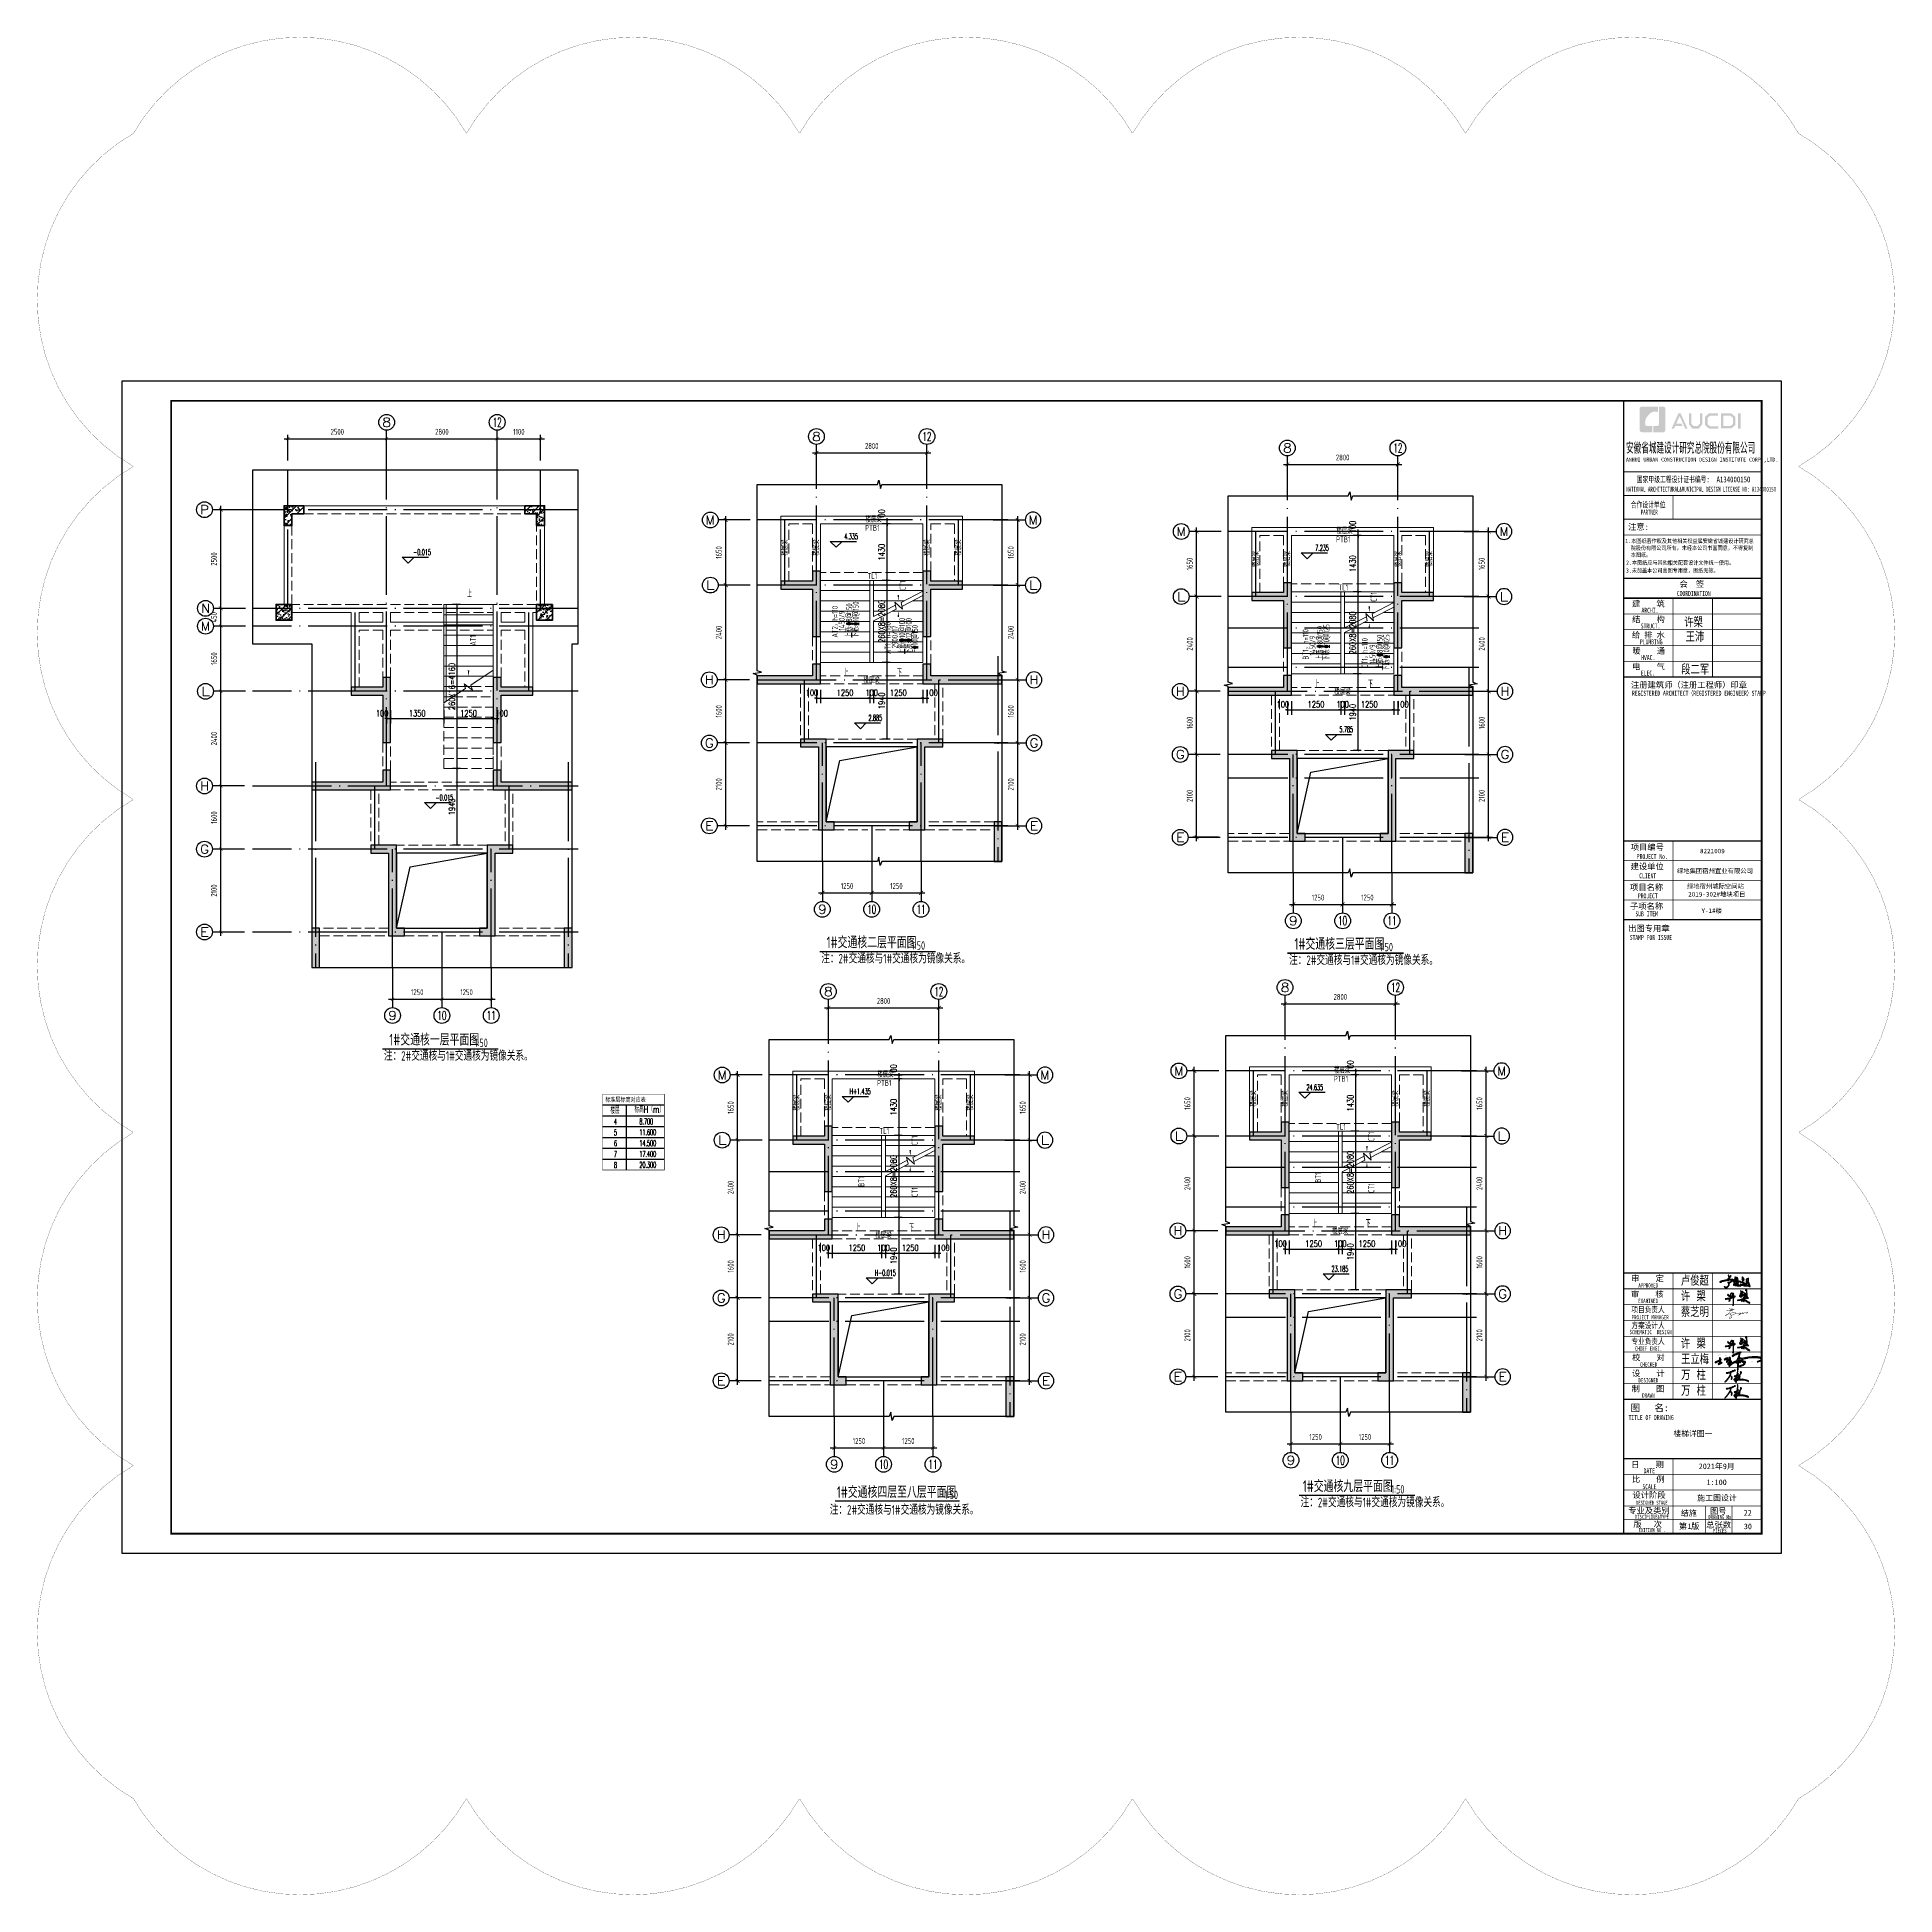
# Model space of a CAD drawing. Extents: x -1058961 to 23600, y -449123 to 2751847.
# Drawn here: x -135503 to -88434, y 8861 to 55931 of the extents above; entities that cross this region are included whole.
import ezdxf
from ezdxf.enums import TextEntityAlignment as Align

# ---------------------------------------------------------------- set-up
doc = ezdxf.new("R2010")
doc.units = 0
doc.header["$LTSCALE"] = 1000
for name, pattern in [('#P_--_20B1_001_t3$0$DASH', [0.35, 0.25, -0.1]), ('DASH', [0.35, 0.25, -0.1]), ('DOTE', [2.42, 2, -0.2, 0.02, -0.2])]:
    doc.linetypes.add(name, pattern=pattern)
doc.layers.get('0').update_dxf_attribs({"linetype": 'CONTINUOUS'})
doc.layers.get('DEFPOINTS').update_dxf_attribs({"linetype": 'CONTINUOUS'})
for name, color, linetype in [('-TK', 7, 'CONTINUOUS'), ('A-AXIS_TEXT', 7, 'CONTINUOUS'), ('A-DOTE', 10, 'DOTE'), ('AXIS', 3, 'CONTINUOUS'), ('C-Sheet-图框', 101, 'CONTINUOUS'), ('DIM_ELEV', 3, 'CONTINUOUS'), ('DIM_SYMB', 3, 'CONTINUOUS'), ('PUB_TEXT', 2, 'CONTINUOUS'), ('S-D洞口', 4, 'CONTINUOUS'), ('S-L主梁线', 4, 'DASH'), ('S-Q墙填充', 252, 'CONTINUOUS'), ('S-Q墙实线', 6, 'CONTINUOUS'), ('S-Y一般标注', 3, 'CONTINUOUS'), ('S-Z柱填充', 252, 'CONTINUOUS'), ('S-Z柱实线', 6, 'CONTINUOUS'), ('TEXT', 2, 'CONTINUOUS'), ('图签文字', 4, 'CONTINUOUS'), ('尺寸标注', 86, 'CONTINUOUS')]:
    doc.layers.add(name, color=color, linetype=linetype)
for name, color, linetype, lineweight in [('AXIS_TEXT', 7, 'CONTINUOUS', 20), ('STAIR', 2, 'CONTINUOUS', 18), ('可改文字', 6, 'CONTINUOUS', 18), ('图框', 9, 'CONTINUOUS', 18), ('图签', 147, 'CONTINUOUS', 18)]:
    doc.layers.add(name, color=color, linetype=linetype, lineweight=lineweight)
doc.layers.add('审图修改', color=2, linetype='CONTINUOUS', plot=False)
doc.styles.add('_TCH_AXIS', font='COMPLEX', dxfattribs={"bigfont": 'GBCBIG'})
doc.styles.add('_TCH_DIM', font='SIMPLEX.shx', dxfattribs={"width": 0.7, "bigfont": 'GBCBIG.shx'})
doc.styles.add('_TCH_DIM_T3', font='SIMPLEX', dxfattribs={"width": 0.705882, "bigfont": 'GBCBIG'})
doc.styles.add('COMPLEX', font='COMPLEX')
doc.styles.add('HT', font='simhei.ttf')
doc.styles.add('TSSD_DIMENSION', font='Tssdeng.shx', dxfattribs={"width": 0.7, "bigfont": 'tssdchn.shx'})
doc.styles.add('TSSD_REIN', font='tssdeng.shx', dxfattribs={"width": 0.7, "height": 300, "bigfont": 'tssdchn.shx'})
doc.styles.add('宋体', font='', dxfattribs={"height": 50})
doc.styles.add('建筑图签-1', font='simhei.ttf', dxfattribs={"width": 0.7})
doc.styles.add('建筑图签-2', font='TXT.shx', dxfattribs={"width": 0.5, "bigfont": 'HZTXT.shx'})
doc.styles.get('宋体').set_extended_font_data('SimSun')
doc.dimstyles.new('_TCH_ARCH&&50', dxfattribs={"dimtxt": 157.5, "dimasz": 50, "dimexe": 125, "dimexo": 150, "dimgap": 58.75, "dimtad": 1, "dimdec": 0, "dimzin": 0, "dimdsep": 46, "dimtxsty": '_TCH_DIM_T3', "dimblk": 'ARCHTICK', "dimcen": 0.09, "dimclrt": 7, "dimazin": 0, "dimtfac": 1, "dimtdec": 0, "dimtix": 1, "dimtmove": 2, "dimatfit": 3, "dimldrblk": 'ARCHTICK', "dimfxl": 0, "dimtolj": 1, "dimtzin": 0, "dimarcsym": 0})
doc.dimstyles.new('TSSD_100_100', dxfattribs={"dimtxt": 300, "dimasz": 100, "dimexe": 100, "dimexo": 250, "dimgap": 100, "dimtad": 1, "dimdec": 0, "dimzin": 0, "dimdsep": 46, "dimtxsty": 'TSSD_DIMENSION', "dimblk": 'ARCHTICK', "dimcen": 0, "dimdle": 100, "dimclrt": 7, "dimadec": 0, "dimazin": 0, "dimtfac": 1, "dimtdec": 0, "dimtix": 1, "dimtmove": 2, "dimatfit": 3, "dimldrblk": 'ARCHTICK', "dimfxl": 0, "dimtolj": 1, "dimtzin": 0, "dimarcsym": 0})
doc.dimstyles.new('TSSD_100_100$0', dxfattribs={"dimtxt": 300, "dimasz": 80, "dimexe": 100, "dimexo": 250, "dimgap": 100, "dimtad": 1, "dimdec": 0, "dimzin": 0, "dimdsep": 46, "dimtxsty": 'TSSD_DIMENSION', "dimblk": 'ARCHTICK', "dimcen": 0, "dimdle": 100, "dimclrd": 3, "dimclre": 3, "dimclrt": 7, "dimadec": 0, "dimazin": 0, "dimtfac": 1, "dimtdec": 0, "dimtix": 1, "dimtmove": 2, "dimatfit": 3, "dimldrblk": 'ARCHTICK', "dimfxl": 0, "dimtolj": 1, "dimtzin": 0, "dimarcsym": 0})
pattern_1 = [(50, (-152024.66, -111828.82), (215.17805, -18.82564), [22.5, -247.5]), (355, (-152024.66, -111828.82), (-41.6254, 225.65764), [18, -198]), (100.4514, (-152006.73, -111830.39), (173.55281, 206.83186), [19.12206, -210.34263]), (46.1842, (-152024.66, -111768.82), (320.1723, -49.6557), [33.75, -371.25]), (96.6356, (-151997.98, -111772.96), (280.3988, 292.23536), [28.6831, -315.5139]), (351.1842, (-152024.66, -111768.82), (280.3986, 292.2356), [27, -297]), (21, (-151994.66, -111783.82), (179.07212, -120.78567), [22.5, -247.5]), (326, (-151994.66, -111783.82), (72.9946, 217.545), [18, -198]), (71.4514, (-151979.74, -111793.88), (252.0668, 96.75915), [19.12206, -210.34263]), (37.5, (-152024.664, -111828.82), (3.647957, 99.868156), [0, -195.6, 0, -201, 0, -198.75]), (7.5, (-152024.66, -111828.82), (78.92086, 118.32351), [0, -114.6, 0, -191.1, 0, -75.75]), (327.5, (-152091.564, -111828.82), (160.14673, -6.76646), [0, -75, 0, -234, 0, -310.5]), (317.5, (-152121.56, -111828.82), (174.95585, 30.0315), [0, -97.5, 0, -155.4, 0, -220.5]), (45, (-152024.66, -111828.82), (-106.06602, 106.06602), [])]

# ---------------------------------------------------------------- blocks, each defined once
blk = doc.blocks.new('_ArchTick')
at = {"color": 0, "linetype": 'ByBlock', "const_width": 0.15}
blk.add_lwpolyline([(-0.5, -0.5), (0.5, 0.5)], dxfattribs=at)
blk = doc.blocks.new('*D2559')
at = {"layer": 'DEFPOINTS', "color": 0}
for p in [(-123848, 45757), (-126648, 44957), (-123848, 44957)]:
    blk.add_point(p, dxfattribs=at)
at = {"layer": 'S-Y一般标注', "color": 3, "lineweight": -2}
for p, q in [((-126748, 45757), (-123748, 45757)), ((-126648, 45207), (-126648, 45857)), ((-123848, 45207), (-123848, 45857))]:
    blk.add_line(p, q, dxfattribs=at)
at = {"layer": 'S-Y一般标注', "color": 3, "lineweight": -2, "xscale": 80, "yscale": 80, "zscale": 80, "rotation": 180}
blk.add_blockref('_ArchTick', (-126648, 45757), dxfattribs=at)
at = {"layer": 'S-Y一般标注', "color": 3, "lineweight": -2, "xscale": 80, "yscale": 80, "zscale": 80}
blk.add_blockref('_ArchTick', (-123848, 45757), dxfattribs=at)
at = {"layer": 'S-Y一般标注', "color": 7, "insert": (-125248, 45932), "char_height": 150, "attachment_point": 5, "style": 'TSSD_DIMENSION'}
blk.add_mtext('\\A1;2800', dxfattribs=at)
blk = doc.blocks.new('ArchTick')
at = {"color": 0, "linetype": 'ByBlock', "lineweight": -2, "const_width": 0.075}
blk.add_lwpolyline([(-0.25, -0.25), (0.25, 0.25)], dxfattribs=at)
blk = doc.blocks.new('*D2560')
at = {"layer": 'DEFPOINTS', "color": 0}
for p in [(-122748, 45757), (-123848, 44957), (-122748, 44957)]:
    blk.add_point(p, dxfattribs=at)
at = {"layer": 'S-Y一般标注', "color": 3, "lineweight": -2}
for p, q in [((-123948, 45757), (-122648, 45757)), ((-123848, 45207), (-123848, 45857)), ((-122748, 45207), (-122748, 45857))]:
    blk.add_line(p, q, dxfattribs=at)
at = {"layer": 'S-Y一般标注', "color": 3, "lineweight": -2, "xscale": 80, "yscale": 80, "zscale": 80, "rotation": 180}
blk.add_blockref('_ArchTick', (-123848, 45757), dxfattribs=at)
at = {"layer": 'S-Y一般标注', "color": 3, "lineweight": -2, "xscale": 80, "yscale": 80, "zscale": 80}
blk.add_blockref('_ArchTick', (-122748, 45757), dxfattribs=at)
at = {"layer": 'S-Y一般标注', "color": 7, "insert": (-123298, 45932), "char_height": 150, "attachment_point": 5, "style": 'TSSD_DIMENSION'}
blk.add_mtext('\\A1;1100', dxfattribs=at)
blk = doc.blocks.new('*D2561')
at = {"layer": 'DEFPOINTS', "color": 0}
for p in [(-130848, 35357), (-130048, 35357), (-130048, 33257)]:
    blk.add_point(p, dxfattribs=at)
at = {"layer": 'S-Y一般标注', "color": 3, "lineweight": -2}
for p, q in [((-130298, 35357), (-130948, 35357)), ((-130848, 33157), (-130848, 35457)), ((-130298, 33257), (-130948, 33257))]:
    blk.add_line(p, q, dxfattribs=at)
at = {"layer": 'S-Y一般标注', "color": 3, "lineweight": -2, "xscale": 80, "yscale": 80, "zscale": 80}
for p, rotation in [((-130848, 35357), 90), ((-130848, 33257), 270)]:
    blk.add_blockref('_ArchTick', p, dxfattribs=dict(at, rotation=rotation))
at = {"layer": 'S-Y一般标注', "color": 7, "insert": (-131023, 34307), "char_height": 150, "attachment_point": 5, "rotation": 90, "style": 'TSSD_DIMENSION'}
blk.add_mtext('\\A1;2100', dxfattribs=at)
blk = doc.blocks.new('*D2562')
at = {"layer": 'DEFPOINTS', "color": 0}
for p in [(-130848, 36957), (-130048, 36957), (-130048, 35357)]:
    blk.add_point(p, dxfattribs=at)
at = {"layer": 'S-Y一般标注', "color": 3, "lineweight": -2}
for p, q in [((-130298, 36957), (-130948, 36957)), ((-130848, 35257), (-130848, 37057)), ((-130298, 35357), (-130948, 35357))]:
    blk.add_line(p, q, dxfattribs=at)
at = {"layer": 'S-Y一般标注', "color": 3, "lineweight": -2, "xscale": 80, "yscale": 80, "zscale": 80}
for p, rotation in [((-130848, 36957), 90), ((-130848, 35357), 270)]:
    blk.add_blockref('_ArchTick', p, dxfattribs=dict(at, rotation=rotation))
at = {"layer": 'S-Y一般标注', "color": 7, "insert": (-131023, 36157), "char_height": 150, "attachment_point": 5, "rotation": 90, "style": 'TSSD_DIMENSION'}
blk.add_mtext('\\A1;1600', dxfattribs=at)
blk = doc.blocks.new('*D2563')
at = {"layer": 'DEFPOINTS', "color": 0}
for p in [(-130848, 39357), (-130048, 39357), (-130048, 36957)]:
    blk.add_point(p, dxfattribs=at)
at = {"layer": 'S-Y一般标注', "color": 3, "lineweight": -2}
for p, q in [((-130298, 39357), (-130948, 39357)), ((-130848, 36857), (-130848, 39457)), ((-130298, 36957), (-130948, 36957))]:
    blk.add_line(p, q, dxfattribs=at)
at = {"layer": 'S-Y一般标注', "color": 3, "lineweight": -2, "xscale": 80, "yscale": 80, "zscale": 80}
for p, rotation in [((-130848, 39357), 90), ((-130848, 36957), 270)]:
    blk.add_blockref('_ArchTick', p, dxfattribs=dict(at, rotation=rotation))
at = {"layer": 'S-Y一般标注', "color": 7, "insert": (-131023, 38157), "char_height": 150, "attachment_point": 5, "rotation": 90, "style": 'TSSD_DIMENSION'}
blk.add_mtext('\\A1;2400', dxfattribs=at)
blk = doc.blocks.new('*D2564')
at = {"layer": 'DEFPOINTS', "color": 0}
for p in [(-130848, 41457), (-130048, 41457), (-130048, 41007)]:
    blk.add_point(p, dxfattribs=at)
at = {"layer": 'S-Y一般标注', "color": 3, "lineweight": -2}
for p, q in [((-130298, 41457), (-130948, 41457)), ((-130848, 40907), (-130848, 41557)), ((-130298, 41007), (-130948, 41007))]:
    blk.add_line(p, q, dxfattribs=at)
at = {"layer": 'S-Y一般标注', "color": 3, "lineweight": -2, "xscale": 80, "yscale": 80, "zscale": 80}
for p, rotation in [((-130848, 41457), 90), ((-130848, 41007), 270)]:
    blk.add_blockref('_ArchTick', p, dxfattribs=dict(at, rotation=rotation))
at = {"layer": 'S-Y一般标注', "color": 7, "insert": (-131023, 41232), "char_height": 150, "attachment_point": 5, "rotation": 90, "style": 'TSSD_DIMENSION'}
blk.add_mtext('\\A1;450', dxfattribs=at)
blk = doc.blocks.new('*D2565')
at = {"layer": 'DEFPOINTS', "color": 0}
for p in [(-130848, 43957), (-130048, 43957), (-130048, 41457)]:
    blk.add_point(p, dxfattribs=at)
at = {"layer": 'S-Y一般标注', "color": 0, "lineweight": -2}
for p, q in [((-130298, 43957), (-130948, 43957)), ((-130848, 41357), (-130848, 44057)), ((-130298, 41457), (-130948, 41457))]:
    blk.add_line(p, q, dxfattribs=at)
at = {"layer": 'S-Y一般标注', "color": 0, "lineweight": -2, "xscale": 100, "yscale": 100, "zscale": 100}
for p, rotation in [((-130848, 43957), 90), ((-130848, 41457), 270)]:
    blk.add_blockref('_ArchTick', p, dxfattribs=dict(at, rotation=rotation))
at = {"layer": 'S-Y一般标注', "color": 7, "insert": (-131023, 42707), "char_height": 150, "attachment_point": 5, "rotation": 90, "style": 'TSSD_DIMENSION'}
blk.add_mtext('\\A1;2500', dxfattribs=at)
blk = doc.blocks.new('*D2566')
at = {"layer": 'DEFPOINTS', "color": 0}
for p in [(-126648, 45757), (-129148, 44957), (-126648, 44957)]:
    blk.add_point(p, dxfattribs=at)
at = {"layer": 'S-Y一般标注', "color": 3, "lineweight": -2}
for p, q in [((-129248, 45757), (-126548, 45757)), ((-129148, 45207), (-129148, 45857)), ((-126648, 45207), (-126648, 45857))]:
    blk.add_line(p, q, dxfattribs=at)
at = {"layer": 'S-Y一般标注', "color": 3, "lineweight": -2, "xscale": 80, "yscale": 80, "zscale": 80, "rotation": 180}
blk.add_blockref('_ArchTick', (-129148, 45757), dxfattribs=at)
at = {"layer": 'S-Y一般标注', "color": 3, "lineweight": -2, "xscale": 80, "yscale": 80, "zscale": 80}
blk.add_blockref('_ArchTick', (-126648, 45757), dxfattribs=at)
at = {"layer": 'S-Y一般标注', "color": 7, "insert": (-127898, 45932), "char_height": 150, "attachment_point": 5, "style": 'TSSD_DIMENSION'}
blk.add_mtext('\\A1;2500', dxfattribs=at)
blk = doc.blocks.new('*D2567')
at = {"layer": 'DEFPOINTS', "color": 0}
for p in [(-126498, 32357), (-125248, 32357), (-125248, 31557)]:
    blk.add_point(p, dxfattribs=at)
at = {"layer": 'S-Y一般标注', "color": 3, "lineweight": -2}
for p, q in [((-126498, 32107), (-126498, 31457)), ((-125248, 32107), (-125248, 31457)), ((-126598, 31557), (-125148, 31557))]:
    blk.add_line(p, q, dxfattribs=at)
at = {"layer": 'S-Y一般标注', "color": 3, "lineweight": -2, "xscale": 80, "yscale": 80, "zscale": 80, "rotation": 180}
blk.add_blockref('_ArchTick', (-126498, 31557), dxfattribs=at)
at = {"layer": 'S-Y一般标注', "color": 3, "lineweight": -2, "xscale": 80, "yscale": 80, "zscale": 80}
blk.add_blockref('_ArchTick', (-125248, 31557), dxfattribs=at)
at = {"layer": 'S-Y一般标注', "color": 7, "insert": (-125873, 31732), "char_height": 150, "attachment_point": 5, "style": 'TSSD_DIMENSION'}
blk.add_mtext('\\A1;1250', dxfattribs=at)
blk = doc.blocks.new('*D2568')
at = {"layer": 'DEFPOINTS', "color": 0}
for p in [(-130848, 41007), (-130048, 41007), (-130048, 39357)]:
    blk.add_point(p, dxfattribs=at)
at = {"layer": 'S-Y一般标注', "color": 3, "lineweight": -2}
for p, q in [((-130298, 41007), (-130948, 41007)), ((-130848, 39257), (-130848, 41107)), ((-130298, 39357), (-130948, 39357))]:
    blk.add_line(p, q, dxfattribs=at)
at = {"layer": 'S-Y一般标注', "color": 3, "lineweight": -2, "xscale": 80, "yscale": 80, "zscale": 80}
for p, rotation in [((-130848, 41007), 90), ((-130848, 39357), 270)]:
    blk.add_blockref('_ArchTick', p, dxfattribs=dict(at, rotation=rotation))
at = {"layer": 'S-Y一般标注', "color": 7, "insert": (-131023, 40182), "char_height": 150, "attachment_point": 5, "rotation": 90, "style": 'TSSD_DIMENSION'}
blk.add_mtext('\\A1;1650', dxfattribs=at)
blk = doc.blocks.new('*D2569')
at = {"layer": 'DEFPOINTS', "color": 0}
for p in [(-125248, 32357), (-123998, 32357), (-123998, 31557)]:
    blk.add_point(p, dxfattribs=at)
at = {"layer": 'S-Y一般标注', "color": 3, "lineweight": -2}
for p, q in [((-125248, 32107), (-125248, 31457)), ((-123998, 32107), (-123998, 31457)), ((-125348, 31557), (-123898, 31557))]:
    blk.add_line(p, q, dxfattribs=at)
at = {"layer": 'S-Y一般标注', "color": 3, "lineweight": -2, "xscale": 80, "yscale": 80, "zscale": 80, "rotation": 180}
blk.add_blockref('_ArchTick', (-125248, 31557), dxfattribs=at)
at = {"layer": 'S-Y一般标注', "color": 3, "lineweight": -2, "xscale": 80, "yscale": 80, "zscale": 80}
blk.add_blockref('_ArchTick', (-123998, 31557), dxfattribs=at)
at = {"layer": 'S-Y一般标注', "color": 7, "insert": (-124623, 31732), "char_height": 150, "attachment_point": 5, "style": 'TSSD_DIMENSION'}
blk.add_mtext('\\A1;1250', dxfattribs=at)
blk = doc.blocks.new('A$C1F074C3D')
at = {"layer": 'DIM_SYMB'}
blk.add_lwpolyline([(-625, 4290, 0, 0, 0), (-625, 2340, 0, 40, 0), (-625, 2490, 0, 0, 0)], format="xyseb", dxfattribs=at)
at = {"layer": 'STAIR'}
for p, q in [((-1250, 1664), (-1250, 4160)), ((-1250, 4160), (0, 4160)), ((-1250, 3900), (0, 3900)), ((-1190, 4160), (-1190, 1703)), ((0, 2496), (0, 4160)), ((-1250, 3640), (0, 3640)), ((-1250, 3380), (0, 3380)), ((-1250, 3120), (0, 3120)), ((-1250, 2860), (0, 2860)), ((-1250, 2600), (0, 2600)), ((0, 2496), (-567, 2119)), ((-1250, 2340), (-234, 2340)), ((-1250, 2080), (-717, 2080)), ((-700, 2030), (-1250, 1664)), ((-524, 1991), (-740, 2150)), ((-740, 2150), (-700, 2030)), ((-645, 2080), (-554, 2080)), ((-567, 2119), (-524, 1991)), ((-1250, 1820), (-1016, 1820))]:
    blk.add_line(p, q, dxfattribs=at)
at = {"layer": 'STAIR', "color": 246, "linetype": '#P_--_20B1_001_t3$0$DASH'}
for p, q in [((0, 2496), (-567, 2119)), ((0, 0), (0, 2496)), ((-700, 2030), (-1250, 1664)), ((-524, 1991), (-740, 2150)), ((-740, 2150), (-700, 2030)), ((-717, 2080), (-645, 2080)), ((-567, 2119), (-524, 1991)), ((-554, 2080), (0, 2080)), ((-234, 2340), (0, 2340)), ((-1250, 0), (-1250, 1664)), ((-1250, 1560), (0, 1560)), ((-1016, 1820), (0, 1820)), ((-1250, 1300), (0, 1300)), ((-1250, 1040), (0, 1040)), ((-1250, 780), (0, 780)), ((-1250, 520), (0, 520)), ((-1250, 260), (0, 260)), ((-1250, 0), (0, 0))]:
    blk.add_line(p, q, dxfattribs=at)
at = {"layer": 'PUB_TEXT', "style": '_TCH_DIM', "width": 0.7}
blk.add_text('上', height=179, dxfattribs=at).set_placement((-661, 4340))
blk = doc.blocks.new('*D2570')
at = {"layer": 'DEFPOINTS', "color": 0}
for p in [(-123948, 39030), (-123848, 39030), (-123848, 38663)]:
    blk.add_point(p, dxfattribs=at)
at = {"layer": '尺寸标注', "color": 0, "lineweight": -2}
for p, q in [((-123948, 38663), (-123998, 38663)), ((-123948, 38880), (-123948, 38538)), ((-123948, 38663), (-123848, 38663)), ((-123848, 38880), (-123848, 38538)), ((-123848, 38663), (-123798, 38663))]:
    blk.add_line(p, q, dxfattribs=at)
at = {"layer": '尺寸标注', "color": 0, "lineweight": -2, "xscale": 50, "yscale": 50, "zscale": 50}
blk.add_blockref('_ArchTick', (-123948, 38663), dxfattribs=at)
at = {"layer": '尺寸标注', "color": 0, "lineweight": -2, "xscale": 50, "yscale": 50, "zscale": 50, "rotation": 180}
blk.add_blockref('_ArchTick', (-123848, 38663), dxfattribs=at)
at = {"layer": '尺寸标注', "color": 7, "insert": (-123734, 38800), "char_height": 157.5, "attachment_point": 5, "style": '_TCH_DIM_T3'}
blk.add_mtext('\\A1;100', dxfattribs=at)
blk = doc.blocks.new('*D2571')
at = {"layer": 'DEFPOINTS', "color": 0}
for p in [(-125198, 39030), (-123948, 39030), (-123948, 38663)]:
    blk.add_point(p, dxfattribs=at)
at = {"layer": '尺寸标注', "color": 0, "lineweight": -2}
for p, q in [((-125198, 38880), (-125198, 38538)), ((-125198, 38663), (-123948, 38663)), ((-123948, 38880), (-123948, 38538))]:
    blk.add_line(p, q, dxfattribs=at)
at = {"layer": '尺寸标注', "color": 0, "lineweight": -2, "xscale": 50, "yscale": 50, "zscale": 50, "rotation": 180}
blk.add_blockref('_ArchTick', (-125198, 38663), dxfattribs=at)
at = {"layer": '尺寸标注', "color": 0, "lineweight": -2, "xscale": 50, "yscale": 50, "zscale": 50}
blk.add_blockref('_ArchTick', (-123948, 38663), dxfattribs=at)
at = {"layer": '尺寸标注', "color": 7, "insert": (-124573, 38800), "char_height": 157.5, "attachment_point": 5, "style": '_TCH_DIM_T3'}
blk.add_mtext('\\A1;1250', dxfattribs=at)
blk = doc.blocks.new('*D2572')
at = {"layer": 'DEFPOINTS', "color": 0}
for p in [(-126548, 39030), (-125198, 39030), (-125198, 38663)]:
    blk.add_point(p, dxfattribs=at)
at = {"layer": '尺寸标注', "color": 0, "lineweight": -2}
for p, q in [((-126548, 38880), (-126548, 38538)), ((-126548, 38663), (-125198, 38663)), ((-125198, 38880), (-125198, 38538))]:
    blk.add_line(p, q, dxfattribs=at)
at = {"layer": '尺寸标注', "color": 0, "lineweight": -2, "xscale": 50, "yscale": 50, "zscale": 50, "rotation": 180}
blk.add_blockref('_ArchTick', (-126548, 38663), dxfattribs=at)
at = {"layer": '尺寸标注', "color": 0, "lineweight": -2, "xscale": 50, "yscale": 50, "zscale": 50}
blk.add_blockref('_ArchTick', (-125198, 38663), dxfattribs=at)
at = {"layer": '尺寸标注', "color": 7, "insert": (-125873, 38800), "char_height": 157.5, "attachment_point": 5, "style": '_TCH_DIM_T3'}
blk.add_mtext('\\A1;1350', dxfattribs=at)
blk = doc.blocks.new('*D2573')
at = {"layer": 'DEFPOINTS', "color": 0}
for p in [(-126648, 39030), (-126548, 39030), (-126548, 38663)]:
    blk.add_point(p, dxfattribs=at)
at = {"layer": '尺寸标注', "color": 0, "lineweight": -2}
for p, q in [((-126648, 38663), (-126698, 38663)), ((-126648, 38880), (-126648, 38538)), ((-126648, 38663), (-126548, 38663)), ((-126548, 38880), (-126548, 38538)), ((-126548, 38663), (-126498, 38663))]:
    blk.add_line(p, q, dxfattribs=at)
at = {"layer": '尺寸标注', "color": 0, "lineweight": -2, "xscale": 50, "yscale": 50, "zscale": 50}
blk.add_blockref('_ArchTick', (-126648, 38663), dxfattribs=at)
at = {"layer": '尺寸标注', "color": 0, "lineweight": -2, "xscale": 50, "yscale": 50, "zscale": 50, "rotation": 180}
blk.add_blockref('_ArchTick', (-126548, 38663), dxfattribs=at)
at = {"layer": '尺寸标注', "color": 7, "insert": (-126761, 38800), "char_height": 157.5, "attachment_point": 5, "style": '_TCH_DIM_T3'}
blk.add_mtext('\\A1;100', dxfattribs=at)
blk = doc.blocks.new('*D2574')
at = {"layer": 'DEFPOINTS', "color": 0}
for p in [(-124857, 41557), (-124629, 41557), (-124629, 37397)]:
    blk.add_point(p, dxfattribs=at)
at = {"layer": '尺寸标注', "color": 0, "lineweight": -2}
for p, q in [((-124779, 41557), (-124982, 41557)), ((-124857, 37397), (-124857, 41557)), ((-124779, 37397), (-124982, 37397))]:
    blk.add_line(p, q, dxfattribs=at)
at = {"layer": '尺寸标注', "color": 0, "lineweight": -2, "xscale": 50, "yscale": 50, "zscale": 50}
for p, rotation in [((-124857, 41557), 90), ((-124857, 37397), 270)]:
    blk.add_blockref('_ArchTick', p, dxfattribs=dict(at, rotation=rotation))
at = {"layer": '尺寸标注', "color": 7, "insert": (-124995, 39477), "char_height": 157.5, "attachment_point": 5, "rotation": 90, "style": '_TCH_DIM_T3'}
blk.add_mtext('\\A1;260X16=4160', dxfattribs=at)
blk = doc.blocks.new('*D2575')
at = {"layer": 'DEFPOINTS', "color": 0}
for p in [(-124857, 37397), (-124629, 37397), (-124629, 35457)]:
    blk.add_point(p, dxfattribs=at)
at = {"layer": '尺寸标注', "color": 0, "lineweight": -2}
for p, q in [((-124779, 37397), (-124982, 37397)), ((-124857, 35457), (-124857, 37397)), ((-124779, 35457), (-124982, 35457))]:
    blk.add_line(p, q, dxfattribs=at)
at = {"layer": '尺寸标注', "color": 0, "lineweight": -2, "xscale": 50, "yscale": 50, "zscale": 50}
for p, rotation in [((-124857, 37397), 90), ((-124857, 35457), 270)]:
    blk.add_blockref('_ArchTick', p, dxfattribs=dict(at, rotation=rotation))
at = {"layer": '尺寸标注', "color": 7, "insert": (-124995, 36427), "char_height": 157.5, "attachment_point": 5, "rotation": 90, "style": '_TCH_DIM_T3'}
blk.add_mtext('\\A1;1940', dxfattribs=at)
blk = doc.blocks.new('*D2576')
at = {"layer": 'DEFPOINTS', "color": 0}
for p in [(-101125, 39256), (-101025, 39256), (-101025, 38889)]:
    blk.add_point(p, dxfattribs=at)
at = {"layer": '尺寸标注', "color": 0, "lineweight": -2}
for p, q in [((-101125, 39106), (-101125, 38764)), ((-101025, 39106), (-101025, 38764)), ((-101125, 38889), (-101175, 38889)), ((-101125, 38889), (-101025, 38889)), ((-101025, 38889), (-100975, 38889))]:
    blk.add_line(p, q, dxfattribs=at)
at = {"layer": '尺寸标注', "color": 0, "lineweight": -2, "xscale": 50, "yscale": 50, "zscale": 50}
blk.add_blockref('_ArchTick', (-101125, 38889), dxfattribs=at)
at = {"layer": '尺寸标注', "color": 0, "lineweight": -2, "xscale": 50, "yscale": 50, "zscale": 50, "rotation": 180}
blk.add_blockref('_ArchTick', (-101025, 38889), dxfattribs=at)
at = {"layer": '尺寸标注', "color": 7, "insert": (-100911, 39026), "char_height": 157.5, "attachment_point": 5, "style": '_TCH_DIM_T3'}
blk.add_mtext('\\A1;100', dxfattribs=at)
blk = doc.blocks.new('*D2577')
at = {"layer": 'DEFPOINTS', "color": 0}
for p in [(-102375, 39256), (-101125, 39256), (-101125, 38889)]:
    blk.add_point(p, dxfattribs=at)
at = {"layer": '尺寸标注', "color": 0, "lineweight": -2}
for p, q in [((-102375, 39106), (-102375, 38764)), ((-101125, 39106), (-101125, 38764)), ((-102375, 38889), (-101125, 38889))]:
    blk.add_line(p, q, dxfattribs=at)
at = {"layer": '尺寸标注', "color": 0, "lineweight": -2, "xscale": 50, "yscale": 50, "zscale": 50, "rotation": 180}
blk.add_blockref('_ArchTick', (-102375, 38889), dxfattribs=at)
at = {"layer": '尺寸标注', "color": 0, "lineweight": -2, "xscale": 50, "yscale": 50, "zscale": 50}
blk.add_blockref('_ArchTick', (-101125, 38889), dxfattribs=at)
at = {"layer": '尺寸标注', "color": 7, "insert": (-101750, 39026), "char_height": 157.5, "attachment_point": 5, "style": '_TCH_DIM_T3'}
blk.add_mtext('\\A1;1250', dxfattribs=at)
blk = doc.blocks.new('*D2578')
at = {"layer": 'DEFPOINTS', "color": 0}
for p in [(-102475, 39256), (-102375, 39256), (-102375, 38889)]:
    blk.add_point(p, dxfattribs=at)
at = {"layer": '尺寸标注', "color": 0, "lineweight": -2}
for p, q in [((-102475, 39106), (-102475, 38764)), ((-102375, 39106), (-102375, 38764)), ((-102475, 38889), (-102525, 38889)), ((-102475, 38889), (-102375, 38889)), ((-102375, 38889), (-102325, 38889))]:
    blk.add_line(p, q, dxfattribs=at)
at = {"layer": '尺寸标注', "color": 0, "lineweight": -2, "xscale": 50, "yscale": 50, "zscale": 50}
blk.add_blockref('_ArchTick', (-102475, 38889), dxfattribs=at)
at = {"layer": '尺寸标注', "color": 0, "lineweight": -2, "xscale": 50, "yscale": 50, "zscale": 50, "rotation": 180}
blk.add_blockref('_ArchTick', (-102375, 38889), dxfattribs=at)
at = {"layer": '尺寸标注', "color": 7, "insert": (-102425, 39026), "char_height": 157.5, "attachment_point": 5, "style": '_TCH_DIM_T3'}
blk.add_mtext('\\A1;100', dxfattribs=at)
blk = doc.blocks.new('*D2579')
at = {"layer": 'DEFPOINTS', "color": 0}
for p in [(-103725, 39256), (-102475, 39256), (-102475, 38889)]:
    blk.add_point(p, dxfattribs=at)
at = {"layer": '尺寸标注', "color": 0, "lineweight": -2}
for p, q in [((-103725, 39106), (-103725, 38764)), ((-102475, 39106), (-102475, 38764)), ((-103725, 38889), (-102475, 38889))]:
    blk.add_line(p, q, dxfattribs=at)
at = {"layer": '尺寸标注', "color": 0, "lineweight": -2, "xscale": 50, "yscale": 50, "zscale": 50, "rotation": 180}
blk.add_blockref('_ArchTick', (-103725, 38889), dxfattribs=at)
at = {"layer": '尺寸标注', "color": 0, "lineweight": -2, "xscale": 50, "yscale": 50, "zscale": 50}
blk.add_blockref('_ArchTick', (-102475, 38889), dxfattribs=at)
at = {"layer": '尺寸标注', "color": 7, "insert": (-103100, 39026), "char_height": 157.5, "attachment_point": 5, "style": '_TCH_DIM_T3'}
blk.add_mtext('\\A1;1250', dxfattribs=at)
blk = doc.blocks.new('*D2580')
at = {"layer": 'DEFPOINTS', "color": 0}
for p in [(-103825, 39256), (-103725, 39256), (-103725, 38889)]:
    blk.add_point(p, dxfattribs=at)
at = {"layer": '尺寸标注', "color": 0, "lineweight": -2}
for p, q in [((-103825, 39106), (-103825, 38764)), ((-103725, 39106), (-103725, 38764)), ((-103825, 38889), (-103875, 38889)), ((-103825, 38889), (-103725, 38889)), ((-103725, 38889), (-103675, 38889))]:
    blk.add_line(p, q, dxfattribs=at)
at = {"layer": '尺寸标注', "color": 0, "lineweight": -2, "xscale": 50, "yscale": 50, "zscale": 50}
blk.add_blockref('_ArchTick', (-103825, 38889), dxfattribs=at)
at = {"layer": '尺寸标注', "color": 0, "lineweight": -2, "xscale": 50, "yscale": 50, "zscale": 50, "rotation": 180}
blk.add_blockref('_ArchTick', (-103725, 38889), dxfattribs=at)
at = {"layer": '尺寸标注', "color": 7, "insert": (-103939, 39026), "char_height": 157.5, "attachment_point": 5, "style": '_TCH_DIM_T3'}
blk.add_mtext('\\A1;100', dxfattribs=at)
blk = doc.blocks.new('*D2581')
at = {"layer": 'DEFPOINTS', "color": 0}
for p in [(-102035, 43406), (-101806, 43406), (-101806, 43306)]:
    blk.add_point(p, dxfattribs=at)
at = {"layer": '尺寸标注', "color": 0, "lineweight": -2}
for p, q in [((-101956, 43406), (-102160, 43406)), ((-101956, 43306), (-102160, 43306)), ((-102035, 43406), (-102035, 43456)), ((-102035, 43306), (-102035, 43406)), ((-102035, 43306), (-102035, 43256))]:
    blk.add_line(p, q, dxfattribs=at)
at = {"layer": '尺寸标注', "color": 0, "lineweight": -2, "xscale": 50, "yscale": 50, "zscale": 50}
for p, rotation in [((-102035, 43406), 270), ((-102035, 43306), 90)]:
    blk.add_blockref('_ArchTick', p, dxfattribs=dict(at, rotation=rotation))
at = {"layer": '尺寸标注', "color": 7, "insert": (-102172, 43519), "char_height": 157.5, "attachment_point": 5, "rotation": 90, "style": '_TCH_DIM_T3'}
blk.add_mtext('\\A1;100', dxfattribs=at)
blk = doc.blocks.new('*D2582')
at = {"layer": 'DEFPOINTS', "color": 0}
for p in [(-102035, 43306), (-101806, 43306), (-101806, 41876)]:
    blk.add_point(p, dxfattribs=at)
at = {"layer": '尺寸标注', "color": 0, "lineweight": -2}
for p, q in [((-101956, 43306), (-102160, 43306)), ((-102035, 41876), (-102035, 43306)), ((-101956, 41876), (-102160, 41876))]:
    blk.add_line(p, q, dxfattribs=at)
at = {"layer": '尺寸标注', "color": 0, "lineweight": -2, "xscale": 50, "yscale": 50, "zscale": 50}
for p, rotation in [((-102035, 43306), 90), ((-102035, 41876), 270)]:
    blk.add_blockref('_ArchTick', p, dxfattribs=dict(at, rotation=rotation))
at = {"layer": '尺寸标注', "color": 7, "insert": (-102172, 42591), "char_height": 157.5, "attachment_point": 5, "rotation": 90, "style": '_TCH_DIM_T3'}
blk.add_mtext('\\A1;1430', dxfattribs=at)
blk = doc.blocks.new('*D2583')
at = {"layer": 'DEFPOINTS', "color": 0}
for p in [(-102035, 41876), (-101806, 41876), (-101806, 39796)]:
    blk.add_point(p, dxfattribs=at)
at = {"layer": '尺寸标注', "color": 0, "lineweight": -2}
for p, q in [((-101956, 41876), (-102160, 41876)), ((-102035, 39796), (-102035, 41876)), ((-101956, 39796), (-102160, 39796))]:
    blk.add_line(p, q, dxfattribs=at)
at = {"layer": '尺寸标注', "color": 0, "lineweight": -2, "xscale": 50, "yscale": 50, "zscale": 50}
for p, rotation in [((-102035, 41876), 90), ((-102035, 39796), 270)]:
    blk.add_blockref('_ArchTick', p, dxfattribs=dict(at, rotation=rotation))
at = {"layer": '尺寸标注', "color": 7, "insert": (-102172, 40836), "char_height": 157.5, "attachment_point": 5, "rotation": 90, "style": '_TCH_DIM_T3'}
blk.add_mtext('\\A1;260X8=2080', dxfattribs=at)
blk = doc.blocks.new('*D2584')
at = {"layer": 'DEFPOINTS', "color": 0}
for p in [(-102035, 39796), (-101806, 39796), (-101806, 37856)]:
    blk.add_point(p, dxfattribs=at)
at = {"layer": '尺寸标注', "color": 0, "lineweight": -2}
for p, q in [((-101956, 39796), (-102160, 39796)), ((-102035, 37856), (-102035, 39796)), ((-101956, 37856), (-102160, 37856))]:
    blk.add_line(p, q, dxfattribs=at)
at = {"layer": '尺寸标注', "color": 0, "lineweight": -2, "xscale": 50, "yscale": 50, "zscale": 50}
for p, rotation in [((-102035, 39796), 90), ((-102035, 37856), 270)]:
    blk.add_blockref('_ArchTick', p, dxfattribs=dict(at, rotation=rotation))
at = {"layer": '尺寸标注', "color": 7, "insert": (-102172, 38826), "char_height": 157.5, "attachment_point": 5, "rotation": 90, "style": '_TCH_DIM_T3'}
blk.add_mtext('\\A1;1940', dxfattribs=at)
blk = doc.blocks.new('20210810.16290393')
at = {"layer": 'STAIR'}
for p, q in [((2600, 3510), (0, 3510)), ((0, 3510), (0, 2080)), ((2600, 2080), (2600, 3510)), ((0, 0), (0, 2080)), ((0, 2080), (1250, 2080)), ((0, 2080), (2600, 2080)), ((1250, 0), (1250, 2080)), ((1250, 0), (1250, 2080)), ((2600, 2080), (1350, 2080)), ((1350, 2080), (1350, 1165)), ((1350, 2080), (1350, 1165)), ((2600, 2080), (2600, 1807)), ((0, 1820), (1250, 1820)), ((0, 1560), (1250, 1560)), ((2600, 1820), (1350, 1820)), ((2119, 1560), (1350, 1560)), ((1902, 1449), (1350, 1165)), ((2082, 1347), (1884, 1530)), ((1884, 1530), (1924, 1347)), ((2600, 1807), (2044, 1522)), ((2044, 1522), (2082, 1347)), ((2600, 1695), (2066, 1420)), ((2600, 1560), (2338, 1560)), ((2600, 1695), (2600, 0)), ((0, 1300), (1250, 1300)), ((0, 1040), (1250, 1040)), ((1924, 1347), (1350, 1053)), ((1612, 1300), (1350, 1300)), ((1350, 1053), (1350, 0)), ((1350, 1053), (1350, 0)), ((2600, 1040), (1350, 1040)), ((2600, 1300), (1831, 1300)), ((0, 780), (1250, 780)), ((0, 520), (1250, 520)), ((2600, 780), (1350, 780)), ((2600, 520), (1350, 520)), ((0, 260), (1250, 260)), ((2600, 0), (0, 0)), ((2600, 260), (1350, 260))]:
    blk.add_line(p, q, dxfattribs=at)
blk = doc.blocks.new('*D2585')
at = {"layer": 'DEFPOINTS', "color": 0}
for p in [(-112757, 25484), (-112657, 25484), (-112657, 25117)]:
    blk.add_point(p, dxfattribs=at)
at = {"layer": '尺寸标注', "color": 0, "lineweight": -2}
for p, q in [((-112757, 25117), (-112807, 25117)), ((-112757, 25334), (-112757, 24992)), ((-112757, 25117), (-112657, 25117)), ((-112657, 25334), (-112657, 24992)), ((-112657, 25117), (-112607, 25117))]:
    blk.add_line(p, q, dxfattribs=at)
at = {"layer": '尺寸标注', "color": 0, "lineweight": -2, "xscale": 50, "yscale": 50, "zscale": 50}
blk.add_blockref('_ArchTick', (-112757, 25117), dxfattribs=at)
at = {"layer": '尺寸标注', "color": 0, "lineweight": -2, "xscale": 50, "yscale": 50, "zscale": 50, "rotation": 180}
blk.add_blockref('_ArchTick', (-112657, 25117), dxfattribs=at)
at = {"layer": '尺寸标注', "color": 7, "insert": (-112543, 25255), "char_height": 157.5, "attachment_point": 5, "style": '_TCH_DIM_T3'}
blk.add_mtext('\\A1;100', dxfattribs=at)
blk = doc.blocks.new('*D2586')
at = {"layer": 'DEFPOINTS', "color": 0}
for p in [(-114007, 25484), (-112757, 25484), (-112757, 25117)]:
    blk.add_point(p, dxfattribs=at)
at = {"layer": '尺寸标注', "color": 0, "lineweight": -2}
for p, q in [((-114007, 25334), (-114007, 24992)), ((-114007, 25117), (-112757, 25117)), ((-112757, 25334), (-112757, 24992))]:
    blk.add_line(p, q, dxfattribs=at)
at = {"layer": '尺寸标注', "color": 0, "lineweight": -2, "xscale": 50, "yscale": 50, "zscale": 50, "rotation": 180}
blk.add_blockref('_ArchTick', (-114007, 25117), dxfattribs=at)
at = {"layer": '尺寸标注', "color": 0, "lineweight": -2, "xscale": 50, "yscale": 50, "zscale": 50}
blk.add_blockref('_ArchTick', (-112757, 25117), dxfattribs=at)
at = {"layer": '尺寸标注', "color": 7, "insert": (-113382, 25255), "char_height": 157.5, "attachment_point": 5, "style": '_TCH_DIM_T3'}
blk.add_mtext('\\A1;1250', dxfattribs=at)
blk = doc.blocks.new('*D2587')
at = {"layer": 'DEFPOINTS', "color": 0}
for p in [(-114107, 25484), (-114007, 25484), (-114007, 25117)]:
    blk.add_point(p, dxfattribs=at)
at = {"layer": '尺寸标注', "color": 0, "lineweight": -2}
for p, q in [((-114107, 25117), (-114157, 25117)), ((-114107, 25334), (-114107, 24992)), ((-114107, 25117), (-114007, 25117)), ((-114007, 25334), (-114007, 24992)), ((-114007, 25117), (-113957, 25117))]:
    blk.add_line(p, q, dxfattribs=at)
at = {"layer": '尺寸标注', "color": 0, "lineweight": -2, "xscale": 50, "yscale": 50, "zscale": 50}
blk.add_blockref('_ArchTick', (-114107, 25117), dxfattribs=at)
at = {"layer": '尺寸标注', "color": 0, "lineweight": -2, "xscale": 50, "yscale": 50, "zscale": 50, "rotation": 180}
blk.add_blockref('_ArchTick', (-114007, 25117), dxfattribs=at)
at = {"layer": '尺寸标注', "color": 7, "insert": (-114057, 25255), "char_height": 157.5, "attachment_point": 5, "style": '_TCH_DIM_T3'}
blk.add_mtext('\\A1;100', dxfattribs=at)
blk = doc.blocks.new('*D2588')
at = {"layer": 'DEFPOINTS', "color": 0}
for p in [(-115357, 25484), (-114107, 25484), (-114107, 25117)]:
    blk.add_point(p, dxfattribs=at)
at = {"layer": '尺寸标注', "color": 0, "lineweight": -2}
for p, q in [((-115357, 25334), (-115357, 24992)), ((-115357, 25117), (-114107, 25117)), ((-114107, 25334), (-114107, 24992))]:
    blk.add_line(p, q, dxfattribs=at)
at = {"layer": '尺寸标注', "color": 0, "lineweight": -2, "xscale": 50, "yscale": 50, "zscale": 50, "rotation": 180}
blk.add_blockref('_ArchTick', (-115357, 25117), dxfattribs=at)
at = {"layer": '尺寸标注', "color": 0, "lineweight": -2, "xscale": 50, "yscale": 50, "zscale": 50}
blk.add_blockref('_ArchTick', (-114107, 25117), dxfattribs=at)
at = {"layer": '尺寸标注', "color": 7, "insert": (-114732, 25255), "char_height": 157.5, "attachment_point": 5, "style": '_TCH_DIM_T3'}
blk.add_mtext('\\A1;1250', dxfattribs=at)
blk = doc.blocks.new('*D2589')
at = {"layer": 'DEFPOINTS', "color": 0}
for p in [(-115457, 25484), (-115357, 25484), (-115357, 25117)]:
    blk.add_point(p, dxfattribs=at)
at = {"layer": '尺寸标注', "color": 0, "lineweight": -2}
for p, q in [((-115457, 25117), (-115507, 25117)), ((-115457, 25334), (-115457, 24992)), ((-115457, 25117), (-115357, 25117)), ((-115357, 25334), (-115357, 24992)), ((-115357, 25117), (-115307, 25117))]:
    blk.add_line(p, q, dxfattribs=at)
at = {"layer": '尺寸标注', "color": 0, "lineweight": -2, "xscale": 50, "yscale": 50, "zscale": 50}
blk.add_blockref('_ArchTick', (-115457, 25117), dxfattribs=at)
at = {"layer": '尺寸标注', "color": 0, "lineweight": -2, "xscale": 50, "yscale": 50, "zscale": 50, "rotation": 180}
blk.add_blockref('_ArchTick', (-115357, 25117), dxfattribs=at)
at = {"layer": '尺寸标注', "color": 7, "insert": (-115570, 25255), "char_height": 157.5, "attachment_point": 5, "style": '_TCH_DIM_T3'}
blk.add_mtext('\\A1;100', dxfattribs=at)
blk = doc.blocks.new('*D2590')
at = {"layer": 'DEFPOINTS', "color": 0}
for p in [(-113666, 29634), (-113438, 29634), (-113438, 29534)]:
    blk.add_point(p, dxfattribs=at)
at = {"layer": '尺寸标注', "color": 0, "lineweight": -2}
for p, q in [((-113666, 29634), (-113666, 29684)), ((-113588, 29634), (-113791, 29634)), ((-113588, 29534), (-113791, 29534)), ((-113666, 29534), (-113666, 29634)), ((-113666, 29534), (-113666, 29484))]:
    blk.add_line(p, q, dxfattribs=at)
at = {"layer": '尺寸标注', "color": 0, "lineweight": -2, "xscale": 50, "yscale": 50, "zscale": 50}
for p, rotation in [((-113666, 29634), 270), ((-113666, 29534), 90)]:
    blk.add_blockref('_ArchTick', p, dxfattribs=dict(at, rotation=rotation))
at = {"layer": '尺寸标注', "color": 7, "insert": (-113804, 29748), "char_height": 157.5, "attachment_point": 5, "rotation": 90, "style": '_TCH_DIM_T3'}
blk.add_mtext('\\A1;100', dxfattribs=at)
blk = doc.blocks.new('*D2591')
at = {"layer": 'DEFPOINTS', "color": 0}
for p in [(-113666, 29534), (-113438, 29534), (-113438, 28104)]:
    blk.add_point(p, dxfattribs=at)
at = {"layer": '尺寸标注', "color": 0, "lineweight": -2}
for p, q in [((-113588, 29534), (-113791, 29534)), ((-113666, 28104), (-113666, 29534)), ((-113588, 28104), (-113791, 28104))]:
    blk.add_line(p, q, dxfattribs=at)
at = {"layer": '尺寸标注', "color": 0, "lineweight": -2, "xscale": 50, "yscale": 50, "zscale": 50}
for p, rotation in [((-113666, 29534), 90), ((-113666, 28104), 270)]:
    blk.add_blockref('_ArchTick', p, dxfattribs=dict(at, rotation=rotation))
at = {"layer": '尺寸标注', "color": 7, "insert": (-113804, 28819), "char_height": 157.5, "attachment_point": 5, "rotation": 90, "style": '_TCH_DIM_T3'}
blk.add_mtext('\\A1;1430', dxfattribs=at)
blk = doc.blocks.new('*D2592')
at = {"layer": 'DEFPOINTS', "color": 0}
for p in [(-113666, 28104), (-113438, 28104), (-113438, 26024)]:
    blk.add_point(p, dxfattribs=at)
at = {"layer": '尺寸标注', "color": 0, "lineweight": -2}
for p, q in [((-113588, 28104), (-113791, 28104)), ((-113666, 26024), (-113666, 28104)), ((-113588, 26024), (-113791, 26024))]:
    blk.add_line(p, q, dxfattribs=at)
at = {"layer": '尺寸标注', "color": 0, "lineweight": -2, "xscale": 50, "yscale": 50, "zscale": 50}
for p, rotation in [((-113666, 28104), 90), ((-113666, 26024), 270)]:
    blk.add_blockref('_ArchTick', p, dxfattribs=dict(at, rotation=rotation))
at = {"layer": '尺寸标注', "color": 7, "insert": (-113804, 27064), "char_height": 157.5, "attachment_point": 5, "rotation": 90, "style": '_TCH_DIM_T3'}
blk.add_mtext('\\A1;260X8=2080', dxfattribs=at)
blk = doc.blocks.new('*D2593')
at = {"layer": 'DEFPOINTS', "color": 0}
for p in [(-113666, 26024), (-113438, 26024), (-113438, 24084)]:
    blk.add_point(p, dxfattribs=at)
at = {"layer": '尺寸标注', "color": 0, "lineweight": -2}
for p, q in [((-113588, 26024), (-113791, 26024)), ((-113666, 24084), (-113666, 26024)), ((-113588, 24084), (-113791, 24084))]:
    blk.add_line(p, q, dxfattribs=at)
at = {"layer": '尺寸标注', "color": 0, "lineweight": -2, "xscale": 50, "yscale": 50, "zscale": 50}
for p, rotation in [((-113666, 26024), 90), ((-113666, 24084), 270)]:
    blk.add_blockref('_ArchTick', p, dxfattribs=dict(at, rotation=rotation))
at = {"layer": '尺寸标注', "color": 7, "insert": (-113804, 25054), "char_height": 157.5, "attachment_point": 5, "rotation": 90, "style": '_TCH_DIM_T3'}
blk.add_mtext('\\A1;1940', dxfattribs=at)
blk = doc.blocks.new('*D2594')
at = {"layer": 'DEFPOINTS', "color": 0}
for p in [(-101184, 25588), (-101084, 25588), (-101084, 25221)]:
    blk.add_point(p, dxfattribs=at)
at = {"layer": '尺寸标注', "color": 0, "lineweight": -2}
for p, q in [((-101184, 25438), (-101184, 25096)), ((-101084, 25438), (-101084, 25096)), ((-101184, 25221), (-101234, 25221)), ((-101184, 25221), (-101084, 25221)), ((-101084, 25221), (-101034, 25221))]:
    blk.add_line(p, q, dxfattribs=at)
at = {"layer": '尺寸标注', "color": 0, "lineweight": -2, "xscale": 50, "yscale": 50, "zscale": 50}
blk.add_blockref('_ArchTick', (-101184, 25221), dxfattribs=at)
at = {"layer": '尺寸标注', "color": 0, "lineweight": -2, "xscale": 50, "yscale": 50, "zscale": 50, "rotation": 180}
blk.add_blockref('_ArchTick', (-101084, 25221), dxfattribs=at)
at = {"layer": '尺寸标注', "color": 7, "insert": (-100971, 25358), "char_height": 157.5, "attachment_point": 5, "style": '_TCH_DIM_T3'}
blk.add_mtext('\\A1;100', dxfattribs=at)
blk = doc.blocks.new('*D2595')
at = {"layer": 'DEFPOINTS', "color": 0}
for p in [(-102434, 25588), (-101184, 25588), (-101184, 25221)]:
    blk.add_point(p, dxfattribs=at)
at = {"layer": '尺寸标注', "color": 0, "lineweight": -2}
for p, q in [((-102434, 25438), (-102434, 25096)), ((-101184, 25438), (-101184, 25096)), ((-102434, 25221), (-101184, 25221))]:
    blk.add_line(p, q, dxfattribs=at)
at = {"layer": '尺寸标注', "color": 0, "lineweight": -2, "xscale": 50, "yscale": 50, "zscale": 50, "rotation": 180}
blk.add_blockref('_ArchTick', (-102434, 25221), dxfattribs=at)
at = {"layer": '尺寸标注', "color": 0, "lineweight": -2, "xscale": 50, "yscale": 50, "zscale": 50}
blk.add_blockref('_ArchTick', (-101184, 25221), dxfattribs=at)
at = {"layer": '尺寸标注', "color": 7, "insert": (-101809, 25358), "char_height": 157.5, "attachment_point": 5, "style": '_TCH_DIM_T3'}
blk.add_mtext('\\A1;1250', dxfattribs=at)
blk = doc.blocks.new('*D2596')
at = {"layer": 'DEFPOINTS', "color": 0}
for p in [(-102534, 25588), (-102434, 25588), (-102434, 25221)]:
    blk.add_point(p, dxfattribs=at)
at = {"layer": '尺寸标注', "color": 0, "lineweight": -2}
for p, q in [((-102534, 25438), (-102534, 25096)), ((-102434, 25438), (-102434, 25096)), ((-102534, 25221), (-102584, 25221)), ((-102534, 25221), (-102434, 25221)), ((-102434, 25221), (-102384, 25221))]:
    blk.add_line(p, q, dxfattribs=at)
at = {"layer": '尺寸标注', "color": 0, "lineweight": -2, "xscale": 50, "yscale": 50, "zscale": 50}
blk.add_blockref('_ArchTick', (-102534, 25221), dxfattribs=at)
at = {"layer": '尺寸标注', "color": 0, "lineweight": -2, "xscale": 50, "yscale": 50, "zscale": 50, "rotation": 180}
blk.add_blockref('_ArchTick', (-102434, 25221), dxfattribs=at)
at = {"layer": '尺寸标注', "color": 7, "insert": (-102484, 25358), "char_height": 157.5, "attachment_point": 5, "style": '_TCH_DIM_T3'}
blk.add_mtext('\\A1;100', dxfattribs=at)
blk = doc.blocks.new('*D2597')
at = {"layer": 'DEFPOINTS', "color": 0}
for p in [(-103784, 25588), (-102534, 25588), (-102534, 25221)]:
    blk.add_point(p, dxfattribs=at)
at = {"layer": '尺寸标注', "color": 0, "lineweight": -2}
for p, q in [((-103784, 25438), (-103784, 25096)), ((-102534, 25438), (-102534, 25096)), ((-103784, 25221), (-102534, 25221))]:
    blk.add_line(p, q, dxfattribs=at)
at = {"layer": '尺寸标注', "color": 0, "lineweight": -2, "xscale": 50, "yscale": 50, "zscale": 50, "rotation": 180}
blk.add_blockref('_ArchTick', (-103784, 25221), dxfattribs=at)
at = {"layer": '尺寸标注', "color": 0, "lineweight": -2, "xscale": 50, "yscale": 50, "zscale": 50}
blk.add_blockref('_ArchTick', (-102534, 25221), dxfattribs=at)
at = {"layer": '尺寸标注', "color": 7, "insert": (-103159, 25358), "char_height": 157.5, "attachment_point": 5, "style": '_TCH_DIM_T3'}
blk.add_mtext('\\A1;1250', dxfattribs=at)
blk = doc.blocks.new('*D2598')
at = {"layer": 'DEFPOINTS', "color": 0}
for p in [(-103884, 25588), (-103784, 25588), (-103784, 25221)]:
    blk.add_point(p, dxfattribs=at)
at = {"layer": '尺寸标注', "color": 0, "lineweight": -2}
for p, q in [((-103884, 25438), (-103884, 25096)), ((-103784, 25438), (-103784, 25096)), ((-103884, 25221), (-103934, 25221)), ((-103884, 25221), (-103784, 25221)), ((-103784, 25221), (-103734, 25221))]:
    blk.add_line(p, q, dxfattribs=at)
at = {"layer": '尺寸标注', "color": 0, "lineweight": -2, "xscale": 50, "yscale": 50, "zscale": 50}
blk.add_blockref('_ArchTick', (-103884, 25221), dxfattribs=at)
at = {"layer": '尺寸标注', "color": 0, "lineweight": -2, "xscale": 50, "yscale": 50, "zscale": 50, "rotation": 180}
blk.add_blockref('_ArchTick', (-103784, 25221), dxfattribs=at)
at = {"layer": '尺寸标注', "color": 7, "insert": (-103998, 25358), "char_height": 157.5, "attachment_point": 5, "style": '_TCH_DIM_T3'}
blk.add_mtext('\\A1;100', dxfattribs=at)
blk = doc.blocks.new('*D2599')
at = {"layer": 'DEFPOINTS', "color": 0}
for p in [(-102094, 29738), (-101865, 29738), (-101865, 29638)]:
    blk.add_point(p, dxfattribs=at)
at = {"layer": '尺寸标注', "color": 0, "lineweight": -2}
for p, q in [((-102015, 29738), (-102219, 29738)), ((-102094, 29738), (-102094, 29788)), ((-102094, 29638), (-102094, 29738)), ((-102015, 29638), (-102219, 29638)), ((-102094, 29638), (-102094, 29588))]:
    blk.add_line(p, q, dxfattribs=at)
at = {"layer": '尺寸标注', "color": 0, "lineweight": -2, "xscale": 50, "yscale": 50, "zscale": 50}
for p, rotation in [((-102094, 29738), 270), ((-102094, 29638), 90)]:
    blk.add_blockref('_ArchTick', p, dxfattribs=dict(at, rotation=rotation))
at = {"layer": '尺寸标注', "color": 7, "insert": (-102231, 29851), "char_height": 157.5, "attachment_point": 5, "rotation": 90, "style": '_TCH_DIM_T3'}
blk.add_mtext('\\A1;100', dxfattribs=at)
blk = doc.blocks.new('*D2600')
at = {"layer": 'DEFPOINTS', "color": 0}
for p in [(-102094, 29638), (-101865, 29638), (-101865, 28208)]:
    blk.add_point(p, dxfattribs=at)
at = {"layer": '尺寸标注', "color": 0, "lineweight": -2}
for p, q in [((-102015, 29638), (-102219, 29638)), ((-102094, 28208), (-102094, 29638)), ((-102015, 28208), (-102219, 28208))]:
    blk.add_line(p, q, dxfattribs=at)
at = {"layer": '尺寸标注', "color": 0, "lineweight": -2, "xscale": 50, "yscale": 50, "zscale": 50}
for p, rotation in [((-102094, 29638), 90), ((-102094, 28208), 270)]:
    blk.add_blockref('_ArchTick', p, dxfattribs=dict(at, rotation=rotation))
at = {"layer": '尺寸标注', "color": 7, "insert": (-102231, 28923), "char_height": 157.5, "attachment_point": 5, "rotation": 90, "style": '_TCH_DIM_T3'}
blk.add_mtext('\\A1;1430', dxfattribs=at)
blk = doc.blocks.new('*D2601')
at = {"layer": 'DEFPOINTS', "color": 0}
for p in [(-102094, 28208), (-101865, 28208), (-101865, 26128)]:
    blk.add_point(p, dxfattribs=at)
at = {"layer": '尺寸标注', "color": 0, "lineweight": -2}
for p, q in [((-102015, 28208), (-102219, 28208)), ((-102094, 26128), (-102094, 28208)), ((-102015, 26128), (-102219, 26128))]:
    blk.add_line(p, q, dxfattribs=at)
at = {"layer": '尺寸标注', "color": 0, "lineweight": -2, "xscale": 50, "yscale": 50, "zscale": 50}
for p, rotation in [((-102094, 28208), 90), ((-102094, 26128), 270)]:
    blk.add_blockref('_ArchTick', p, dxfattribs=dict(at, rotation=rotation))
at = {"layer": '尺寸标注', "color": 7, "insert": (-102231, 27168), "char_height": 157.5, "attachment_point": 5, "rotation": 90, "style": '_TCH_DIM_T3'}
blk.add_mtext('\\A1;260X8=2080', dxfattribs=at)
blk = doc.blocks.new('*D2602')
at = {"layer": 'DEFPOINTS', "color": 0}
for p in [(-102094, 26128), (-101865, 26128), (-101865, 24188)]:
    blk.add_point(p, dxfattribs=at)
at = {"layer": '尺寸标注', "color": 0, "lineweight": -2}
for p, q in [((-102015, 26128), (-102219, 26128)), ((-102094, 24188), (-102094, 26128)), ((-102015, 24188), (-102219, 24188))]:
    blk.add_line(p, q, dxfattribs=at)
at = {"layer": '尺寸标注', "color": 0, "lineweight": -2, "xscale": 50, "yscale": 50, "zscale": 50}
for p, rotation in [((-102094, 26128), 90), ((-102094, 24188), 270)]:
    blk.add_blockref('_ArchTick', p, dxfattribs=dict(at, rotation=rotation))
at = {"layer": '尺寸标注', "color": 7, "insert": (-102231, 25158), "char_height": 157.5, "attachment_point": 5, "rotation": 90, "style": '_TCH_DIM_T3'}
blk.add_mtext('\\A1;1940', dxfattribs=at)
blk = doc.blocks.new('A$C4D992532')
at = {"layer": 'C-Sheet-图框', "color": 0}
for p, q in [((-872, 1100), (-89, 1100)), ((-872, 1100), (-89, 1100)), ((-872, 962), (-89, 962)), ((-572, 1100), (-572, 275)), ((-872, 825), (-89, 825)), ((-872, 687), (-89, 687)), ((-872, 550), (-89, 550)), ((-872, 412), (-89, 412))]:
    blk.add_line(p, q, dxfattribs=at)
at = {"layer": 'C-Sheet-图框', "color": 0, "const_width": 6}
blk.add_lwpolyline([(-872, 275), (-89, 275), (-89, 1237), (-872, 1237)], close=True, dxfattribs=at)
at = {"layer": 'PUB_TEXT', "color": 2, "style": '宋体', "width": 0.8}
blk.add_text('标准层标高对应表', height=57, dxfattribs=at).set_placement((-836, 1140))
at = {"layer": 'PUB_TEXT', "style": '_TCH_DIM'}
for s, height, width, p in [('楼层', 84.4, 0.7, (-773, 989)), ('标高H（m）', 84.4, 0.7, (-468, 1001)), ('4', 74.4, 0.494118, (-728, 851)), ('5', 74.4, 0.494118, (-728, 714)), ('8.700', 74.4, 0.494118, (-405, 853)), ('11.600', 74.4, 0.494118, (-405, 716)), ('7', 74.4, 0.494118, (-728, 439)), ('6', 74.4, 0.494118, (-728, 576)), ('14.500', 74.4, 0.494118, (-405, 578)), ('17.400', 74.4, 0.494118, (-405, 441)), ('8', 74.4, 0.494118, (-728, 301)), ('20.300', 74.4, 0.494118, (-405, 303))]:
    blk.add_text(s, height=height, dxfattribs=dict(at, width=width)).set_placement(p)
blk = doc.blocks.new('*D2606')
at = {"layer": 'DEFPOINTS', "color": 0}
for p in [(-113058, 39547), (-112958, 39547), (-112958, 39180)]:
    blk.add_point(p, dxfattribs=at)
at = {"layer": '尺寸标注', "color": 0, "lineweight": -2}
for p, q in [((-113058, 39180), (-113108, 39180)), ((-113058, 39397), (-113058, 39055)), ((-113058, 39180), (-112958, 39180)), ((-112958, 39397), (-112958, 39055)), ((-112958, 39180), (-112908, 39180))]:
    blk.add_line(p, q, dxfattribs=at)
at = {"layer": '尺寸标注', "color": 0, "lineweight": -2, "xscale": 50, "yscale": 50, "zscale": 50}
blk.add_blockref('_ArchTick', (-113058, 39180), dxfattribs=at)
at = {"layer": '尺寸标注', "color": 0, "lineweight": -2, "xscale": 50, "yscale": 50, "zscale": 50, "rotation": 180}
blk.add_blockref('_ArchTick', (-112958, 39180), dxfattribs=at)
at = {"layer": '尺寸标注', "color": 7, "insert": (-112844, 39318), "char_height": 157.5, "attachment_point": 5, "style": '_TCH_DIM_T3'}
blk.add_mtext('\\A1;100', dxfattribs=at)
blk = doc.blocks.new('*D2607')
at = {"layer": 'DEFPOINTS', "color": 0}
for p in [(-114308, 39547), (-113058, 39547), (-113058, 39180)]:
    blk.add_point(p, dxfattribs=at)
at = {"layer": '尺寸标注', "color": 0, "lineweight": -2}
for p, q in [((-114308, 39397), (-114308, 39055)), ((-114308, 39180), (-113058, 39180)), ((-113058, 39397), (-113058, 39055))]:
    blk.add_line(p, q, dxfattribs=at)
at = {"layer": '尺寸标注', "color": 0, "lineweight": -2, "xscale": 50, "yscale": 50, "zscale": 50, "rotation": 180}
blk.add_blockref('_ArchTick', (-114308, 39180), dxfattribs=at)
at = {"layer": '尺寸标注', "color": 0, "lineweight": -2, "xscale": 50, "yscale": 50, "zscale": 50}
blk.add_blockref('_ArchTick', (-113058, 39180), dxfattribs=at)
at = {"layer": '尺寸标注', "color": 7, "insert": (-113683, 39318), "char_height": 157.5, "attachment_point": 5, "style": '_TCH_DIM_T3'}
blk.add_mtext('\\A1;1250', dxfattribs=at)
blk = doc.blocks.new('*D2608')
at = {"layer": 'DEFPOINTS', "color": 0}
for p in [(-114408, 39547), (-114308, 39547), (-114308, 39180)]:
    blk.add_point(p, dxfattribs=at)
at = {"layer": '尺寸标注', "color": 0, "lineweight": -2}
for p, q in [((-114408, 39180), (-114458, 39180)), ((-114408, 39397), (-114408, 39055)), ((-114408, 39180), (-114308, 39180)), ((-114308, 39397), (-114308, 39055)), ((-114308, 39180), (-114258, 39180))]:
    blk.add_line(p, q, dxfattribs=at)
at = {"layer": '尺寸标注', "color": 0, "lineweight": -2, "xscale": 50, "yscale": 50, "zscale": 50}
blk.add_blockref('_ArchTick', (-114408, 39180), dxfattribs=at)
at = {"layer": '尺寸标注', "color": 0, "lineweight": -2, "xscale": 50, "yscale": 50, "zscale": 50, "rotation": 180}
blk.add_blockref('_ArchTick', (-114308, 39180), dxfattribs=at)
at = {"layer": '尺寸标注', "color": 7, "insert": (-114358, 39318), "char_height": 157.5, "attachment_point": 5, "style": '_TCH_DIM_T3'}
blk.add_mtext('\\A1;100', dxfattribs=at)
blk = doc.blocks.new('*D2609')
at = {"layer": 'DEFPOINTS', "color": 0}
for p in [(-115658, 39547), (-114408, 39547), (-114408, 39180)]:
    blk.add_point(p, dxfattribs=at)
at = {"layer": '尺寸标注', "color": 0, "lineweight": -2}
for p, q in [((-115658, 39397), (-115658, 39055)), ((-115658, 39180), (-114408, 39180)), ((-114408, 39397), (-114408, 39055))]:
    blk.add_line(p, q, dxfattribs=at)
at = {"layer": '尺寸标注', "color": 0, "lineweight": -2, "xscale": 50, "yscale": 50, "zscale": 50, "rotation": 180}
blk.add_blockref('_ArchTick', (-115658, 39180), dxfattribs=at)
at = {"layer": '尺寸标注', "color": 0, "lineweight": -2, "xscale": 50, "yscale": 50, "zscale": 50}
blk.add_blockref('_ArchTick', (-114408, 39180), dxfattribs=at)
at = {"layer": '尺寸标注', "color": 7, "insert": (-115033, 39318), "char_height": 157.5, "attachment_point": 5, "style": '_TCH_DIM_T3'}
blk.add_mtext('\\A1;1250', dxfattribs=at)
blk = doc.blocks.new('*D2610')
at = {"layer": 'DEFPOINTS', "color": 0}
for p in [(-115758, 39547), (-115658, 39547), (-115658, 39180)]:
    blk.add_point(p, dxfattribs=at)
at = {"layer": '尺寸标注', "color": 0, "lineweight": -2}
for p, q in [((-115758, 39180), (-115808, 39180)), ((-115758, 39397), (-115758, 39055)), ((-115758, 39180), (-115658, 39180)), ((-115658, 39397), (-115658, 39055)), ((-115658, 39180), (-115608, 39180))]:
    blk.add_line(p, q, dxfattribs=at)
at = {"layer": '尺寸标注', "color": 0, "lineweight": -2, "xscale": 50, "yscale": 50, "zscale": 50}
blk.add_blockref('_ArchTick', (-115758, 39180), dxfattribs=at)
at = {"layer": '尺寸标注', "color": 0, "lineweight": -2, "xscale": 50, "yscale": 50, "zscale": 50, "rotation": 180}
blk.add_blockref('_ArchTick', (-115658, 39180), dxfattribs=at)
at = {"layer": '尺寸标注', "color": 7, "insert": (-115872, 39318), "char_height": 157.5, "attachment_point": 5, "style": '_TCH_DIM_T3'}
blk.add_mtext('\\A1;100', dxfattribs=at)
blk = doc.blocks.new('*D2611')
at = {"layer": 'DEFPOINTS', "color": 0}
for p in [(-113968, 43697), (-113739, 43697), (-113739, 43597)]:
    blk.add_point(p, dxfattribs=at)
at = {"layer": '尺寸标注', "color": 0, "lineweight": -2}
for p, q in [((-113889, 43697), (-114093, 43697)), ((-113889, 43597), (-114093, 43597)), ((-113968, 43697), (-113968, 43747)), ((-113968, 43597), (-113968, 43697)), ((-113968, 43597), (-113968, 43547))]:
    blk.add_line(p, q, dxfattribs=at)
at = {"layer": '尺寸标注', "color": 0, "lineweight": -2, "xscale": 50, "yscale": 50, "zscale": 50}
for p, rotation in [((-113968, 43697), 270), ((-113968, 43597), 90)]:
    blk.add_blockref('_ArchTick', p, dxfattribs=dict(at, rotation=rotation))
at = {"layer": '尺寸标注', "color": 7, "insert": (-114105, 43811), "char_height": 157.5, "attachment_point": 5, "rotation": 90, "style": '_TCH_DIM_T3'}
blk.add_mtext('\\A1;100', dxfattribs=at)
blk = doc.blocks.new('*D2612')
at = {"layer": 'DEFPOINTS', "color": 0}
for p in [(-113968, 43597), (-113739, 43597), (-113739, 42167)]:
    blk.add_point(p, dxfattribs=at)
at = {"layer": '尺寸标注', "color": 0, "lineweight": -2}
for p, q in [((-113889, 43597), (-114093, 43597)), ((-113968, 42167), (-113968, 43597)), ((-113889, 42167), (-114093, 42167))]:
    blk.add_line(p, q, dxfattribs=at)
at = {"layer": '尺寸标注', "color": 0, "lineweight": -2, "xscale": 50, "yscale": 50, "zscale": 50}
for p, rotation in [((-113968, 43597), 90), ((-113968, 42167), 270)]:
    blk.add_blockref('_ArchTick', p, dxfattribs=dict(at, rotation=rotation))
at = {"layer": '尺寸标注', "color": 7, "insert": (-114105, 42882), "char_height": 157.5, "attachment_point": 5, "rotation": 90, "style": '_TCH_DIM_T3'}
blk.add_mtext('\\A1;1430', dxfattribs=at)
blk = doc.blocks.new('*D2613')
at = {"layer": 'DEFPOINTS', "color": 0}
for p in [(-113968, 42167), (-113739, 42167), (-113739, 40087)]:
    blk.add_point(p, dxfattribs=at)
at = {"layer": '尺寸标注', "color": 0, "lineweight": -2}
for p, q in [((-113889, 42167), (-114093, 42167)), ((-113968, 40087), (-113968, 42167)), ((-113889, 40087), (-114093, 40087))]:
    blk.add_line(p, q, dxfattribs=at)
at = {"layer": '尺寸标注', "color": 0, "lineweight": -2, "xscale": 50, "yscale": 50, "zscale": 50}
for p, rotation in [((-113968, 42167), 90), ((-113968, 40087), 270)]:
    blk.add_blockref('_ArchTick', p, dxfattribs=dict(at, rotation=rotation))
at = {"layer": '尺寸标注', "color": 7, "insert": (-114105, 41127), "char_height": 157.5, "attachment_point": 5, "rotation": 90, "style": '_TCH_DIM_T3'}
blk.add_mtext('\\A1;260X8=2080', dxfattribs=at)
blk = doc.blocks.new('*D2614')
at = {"layer": 'DEFPOINTS', "color": 0}
for p in [(-113968, 40087), (-113739, 40087), (-113739, 38147)]:
    blk.add_point(p, dxfattribs=at)
at = {"layer": '尺寸标注', "color": 0, "lineweight": -2}
for p, q in [((-113889, 40087), (-114093, 40087)), ((-113968, 38147), (-113968, 40087)), ((-113889, 38147), (-114093, 38147))]:
    blk.add_line(p, q, dxfattribs=at)
at = {"layer": '尺寸标注', "color": 0, "lineweight": -2, "xscale": 50, "yscale": 50, "zscale": 50}
for p, rotation in [((-113968, 40087), 90), ((-113968, 38147), 270)]:
    blk.add_blockref('_ArchTick', p, dxfattribs=dict(at, rotation=rotation))
at = {"layer": '尺寸标注', "color": 7, "insert": (-114105, 39117), "char_height": 157.5, "attachment_point": 5, "rotation": 90, "style": '_TCH_DIM_T3'}
blk.add_mtext('\\A1;1940', dxfattribs=at)
blk = doc.blocks.new('院标1')
h = blk.add_hatch(color=150)
h.dxf.hatch_style = 1
edge = h.paths.add_edge_path()
edge.add_spline(control_points=[(116373, 648379), (116379, 648379), (116382, 648379), (116391, 648379), (116391, 648379), (116391, 648379), (116616, 648379), (116616, 648379), (116616, 648379), (116616, 648379), (116616, 648054), (116616, 648054), (116616, 648054), (116616, 648054), (116108, 648054), (116108, 648054), (116108, 648054), (116028, 648054), (115963, 648111), (115963, 648199), (115963, 648199), (115963, 648199), (115963, 649215), (115963, 649215), (115963, 649215), (115963, 649295), (116018, 649360), (116108, 649360), (116108, 649360), (116108, 649360), (116897, 649360), (116897, 649360), (116897, 649360), (116897, 649360), (116897, 649080), (116897, 649080), (116897, 649080), (116897, 649080), (116566, 649140), (116356, 648859), (116356, 648859), (116245, 648719), (116240, 648545), (116247, 648466), (116247, 648466), (116254, 648386), (116247, 648466), (116247, 648466), (116247, 648466), (116247, 648466), (116258, 648374), (116373, 648379)], knot_values=[0, 0, 0, 0, 0.071429, 0.071429, 0.071429, 0.107143, 0.142857, 0.142857, 0.142857, 0.178571, 0.214286, 0.214286, 0.214286, 0.25, 0.285714, 0.285714, 0.285714, 0.321429, 0.357143, 0.357143, 0.357143, 0.392857, 0.428571, 0.428571, 0.428571, 0.464286, 0.5, 0.5, 0.5, 0.535714, 0.571429, 0.571429, 0.571429, 0.607143, 0.642857, 0.642857, 0.642857, 0.678571, 0.714286, 0.714286, 0.714286, 0.75, 0.785714, 0.785714, 0.785714, 0.821429, 0.857143, 0.857143, 0.857143, 0.928571, 1, 1, 1, 1], degree=3, periodic=0)
h = blk.add_hatch(color=150)
h.dxf.hatch_style = 1
edge = h.paths.add_edge_path()
edge.add_spline(control_points=[(117268, 649215), (117268, 649215), (117268, 648199), (117268, 648199), (117268, 648199), (117268, 648114), (117212, 648054), (117123, 648054), (117123, 648054), (117123, 648054), (116663, 648054), (116663, 648054), (116663, 648054), (116663, 648054), (116663, 648379), (116663, 648379), (116663, 648379), (116663, 648379), (116865, 648379), (116865, 648379), (116865, 648379), (116907, 648379), (116941, 648413), (116941, 648455), (116941, 648455), (116941, 648455), (116941, 649360), (116941, 649360), (116941, 649360), (116941, 649360), (117123, 649360), (117123, 649360), (117123, 649360), (117204, 649360), (117268, 649306), (117268, 649215)], knot_values=[0, 0, 0, 0, 0.1, 0.1, 0.1, 0.15, 0.2, 0.2, 0.2, 0.25, 0.3, 0.3, 0.3, 0.35, 0.4, 0.4, 0.4, 0.45, 0.5, 0.5, 0.5, 0.55, 0.6, 0.6, 0.6, 0.65, 0.7, 0.7, 0.7, 0.75, 0.8, 0.8, 0.8, 0.9, 1, 1, 1, 1], degree=3, periodic=0)
blk = doc.blocks.new('ljc')
at = {"linetype": 'Continuous'}
h = blk.add_hatch(color=0, dxfattribs=at)
h.paths.add_polyline_path([(2023, 1568), (2019, 1564), (2020, 1562), (2024, 1562), (2022, 1552), (1955, 1538), (1933, 1530), (1930, 1527), (1929, 1525), (1931, 1523), (1944, 1524), (1946, 1526), (1942, 1528), (1960, 1535), (1967, 1535), (1975, 1538), (1985, 1539), (1998, 1543), (2010, 1544), (2018, 1547), (2025, 1546), (2035, 1549), (2061, 1550), (2052, 1537), (2042, 1528), (2028, 1521), (2023, 1521), (2018, 1526), (2015, 1527), (2013, 1525), (2013, 1521), (2019, 1516), (2022, 1508), (2022, 1494), (2012, 1477), (2000, 1469), (1988, 1467), (1982, 1473), (1980, 1480), (1978, 1482), (1978, 1475), (1981, 1468), (1988, 1463), (1994, 1463), (2005, 1467), (2018, 1478), (2027, 1493), (2028, 1504), (2025, 1517), (2033, 1518), (2054, 1533), (2067, 1549), (2067, 1552), (2064, 1555), (2029, 1553), (2036, 1575), (2049, 1591), (2047, 1593), (2043, 1592), (2028, 1573), (2025, 1589), (2021, 1597), (2018, 1599), (2017, 1597), (2020, 1590)])
h.paths.add_polyline_path([(2081, 1522), (2081, 1528), (2075, 1541), (2093, 1562), (2097, 1572), (2094, 1577), (2087, 1576), (2089, 1572), (2092, 1572), (2091, 1567), (2080, 1551), (2066, 1537), (2065, 1535), (2067, 1533), (2073, 1535), (2077, 1523), (2077, 1513), (2072, 1496), (2072, 1492), (2074, 1490), (2078, 1494), (2083, 1510), (2099, 1510), (2119, 1507), (2119, 1500), (2116, 1496), (2108, 1493), (2087, 1496), (2084, 1492), (2087, 1489), (2103, 1488), (2122, 1483), (2140, 1484), (2148, 1482), (2152, 1486), (2152, 1491), (2148, 1488), (2125, 1488), (2114, 1490), (2124, 1499), (2126, 1509), (2121, 1512), (2119, 1511), (2108, 1514), (2124, 1523), (2132, 1532), (2130, 1535), (2121, 1536), (2115, 1533), (2109, 1533), (2123, 1555), (2121, 1559), (2114, 1557), (2116, 1564), (2115, 1569), (2111, 1573), (2105, 1572), (2093, 1554)])
h.paths.add_polyline_path([(2089, 1535), (2097, 1535), (2112, 1551), (2116, 1552), (2111, 1543), (2099, 1528), (2101, 1526), (2114, 1528), (2121, 1531), (2124, 1530), (2118, 1524), (2101, 1515), (2084, 1514), (2084, 1518)], flags=16)
h.paths.add_polyline_path([(2093, 1537), (2095, 1540), (2103, 1546), (2096, 1537)], flags=16)
h.paths.add_polyline_path([(2093, 1544), (2094, 1549), (2106, 1568), (2109, 1569), (2111, 1567), (2108, 1554), (2104, 1550)], flags=16)
h.paths.add_polyline_path([(2141, 1534), (2138, 1533), (2137, 1531), (2142, 1527), (2155, 1522), (2158, 1523), (2153, 1528)])
h.paths.add_polyline_path([(2175, 1522), (2173, 1524), (2172, 1546), (2183, 1545), (2185, 1547), (2183, 1557), (2178, 1566), (2177, 1561), (2180, 1556), (2181, 1550), (2175, 1550), (2170, 1554), (2169, 1574), (2171, 1574), (2175, 1569), (2176, 1571), (2170, 1579), (2167, 1579), (2165, 1577), (2164, 1562), (2166, 1553), (2163, 1553), (2162, 1551), (2167, 1547), (2169, 1537), (2169, 1524), (2166, 1521), (2165, 1517), (2168, 1513), (2170, 1513), (2173, 1517), (2180, 1517), (2178, 1502), (2175, 1500), (2167, 1499), (2175, 1496), (2180, 1497), (2183, 1500), (2184, 1511), (2187, 1521), (2185, 1523)])
h.paths.add_polyline_path([(2233, 1542), (2233, 1564), (2231, 1567), (2215, 1558), (2210, 1557), (2206, 1552), (2211, 1548), (2211, 1551), (2229, 1560), (2228, 1542), (2227, 1537), (2224, 1533), (2220, 1534), (2213, 1542), (2211, 1543), (2209, 1541), (2209, 1508), (2189, 1508), (2187, 1506), (2191, 1503), (2213, 1503), (2217, 1511), (2222, 1516), (2232, 1518), (2234, 1513), (2234, 1505), (2227, 1505), (2232, 1502), (2232, 1500), (2228, 1497), (2229, 1493), (2239, 1495), (2243, 1489), (2243, 1486), (2212, 1492), (2189, 1492), (2179, 1494), (2176, 1496), (2167, 1496), (2164, 1498), (2154, 1499), (2147, 1503), (2144, 1503), (2143, 1501), (2144, 1498), (2153, 1494), (2174, 1491), (2186, 1487), (2211, 1487), (2222, 1484), (2230, 1484), (2243, 1480), (2249, 1480), (2251, 1482), (2244, 1496), (2246, 1499), (2238, 1503), (2239, 1513), (2237, 1520), (2233, 1523), (2224, 1522), (2214, 1516), (2212, 1522), (2213, 1536), (2220, 1530), (2228, 1530), (2230, 1532)])
at = {"color": 0, "linetype": 'Continuous'}
for points in [[(1930, 1527), (1929, 1525), (1931, 1523), (1944, 1524), (1946, 1526), (1942, 1528), (1960, 1535), (1967, 1535), (1975, 1538), (1985, 1539), (1998, 1543), (2010, 1544), (2018, 1547), (2025, 1546), (2035, 1549), (2061, 1550), (2052, 1537), (2042, 1528), (2028, 1521), (2023, 1521), (2018, 1526), (2015, 1527), (2013, 1525), (2013, 1521), (2019, 1516), (2022, 1508), (2022, 1494), (2012, 1477), (2000, 1469), (1988, 1467), (1982, 1473), (1980, 1480), (1978, 1482), (1978, 1475), (1981, 1468), (1988, 1463), (1994, 1463), (2005, 1467), (2018, 1478), (2027, 1493), (2028, 1504), (2025, 1517), (2033, 1518), (2054, 1533), (2067, 1549), (2067, 1552), (2064, 1555), (2029, 1553), (2036, 1575), (2049, 1591), (2047, 1593), (2043, 1592), (2028, 1573), (2025, 1589), (2021, 1597), (2018, 1599), (2017, 1597), (2020, 1590), (2023, 1568), (2019, 1564), (2020, 1562), (2024, 1562), (2022, 1552), (1955, 1538), (1933, 1530), (1930, 1527)], [(2066, 1537), (2065, 1535), (2067, 1533), (2073, 1535), (2077, 1523), (2077, 1513), (2072, 1496), (2072, 1492), (2074, 1490), (2078, 1494), (2083, 1510), (2099, 1510), (2119, 1507), (2119, 1500), (2116, 1496), (2108, 1493), (2087, 1496), (2084, 1492), (2087, 1489), (2103, 1488), (2122, 1483), (2140, 1484), (2148, 1482), (2152, 1486), (2152, 1491), (2148, 1488), (2125, 1488), (2114, 1490), (2124, 1499), (2126, 1509), (2121, 1512), (2119, 1511), (2108, 1514), (2124, 1523), (2132, 1532), (2130, 1535), (2121, 1536), (2115, 1533), (2109, 1533), (2123, 1555), (2121, 1559), (2114, 1557), (2116, 1564), (2115, 1569), (2111, 1573), (2105, 1572), (2093, 1554), (2081, 1522), (2081, 1528), (2075, 1541), (2093, 1562), (2097, 1572), (2094, 1577), (2087, 1576), (2089, 1572), (2092, 1572), (2091, 1567), (2080, 1551), (2066, 1537)], [(2163, 1553), (2162, 1551), (2167, 1547), (2169, 1537), (2169, 1524), (2166, 1521), (2165, 1517), (2168, 1513), (2170, 1513), (2173, 1517), (2180, 1517), (2178, 1502), (2175, 1500), (2167, 1499), (2175, 1496), (2180, 1497), (2183, 1500), (2184, 1511), (2187, 1521), (2185, 1523), (2175, 1522), (2173, 1524), (2172, 1546), (2183, 1545), (2185, 1547), (2183, 1557), (2178, 1566), (2177, 1561), (2180, 1556), (2181, 1550), (2175, 1550), (2170, 1554), (2169, 1574), (2171, 1574), (2175, 1569), (2176, 1571), (2170, 1579), (2167, 1579), (2165, 1577), (2164, 1562), (2166, 1553), (2163, 1553)], [(2177, 1569), (2176, 1570), (2175, 1567), (2177, 1565), (2177, 1569)], [(2016, 1561), (2015, 1560), (2017, 1560), (2016, 1561)], [(2017, 1562), (2016, 1561), (2019, 1561), (2017, 1562)], [(2084, 1514), (2084, 1518), (2089, 1535), (2097, 1535), (2112, 1551), (2116, 1552), (2111, 1543), (2099, 1528), (2101, 1526), (2114, 1528), (2121, 1531), (2124, 1530), (2118, 1524), (2101, 1515), (2084, 1514)], [(2093, 1544), (2094, 1549), (2106, 1568), (2109, 1569), (2111, 1567), (2108, 1554), (2104, 1550), (2093, 1544)], [(2093, 1537), (2095, 1540), (2103, 1546), (2096, 1537), (2093, 1537)], [(2138, 1533), (2137, 1531), (2142, 1527), (2155, 1522), (2158, 1523), (2153, 1528), (2141, 1534), (2138, 1533)], [(2144, 1503), (2143, 1501), (2144, 1498), (2153, 1494), (2174, 1491), (2186, 1487), (2211, 1487), (2222, 1484), (2230, 1484), (2243, 1480), (2249, 1480), (2251, 1482), (2244, 1496), (2246, 1499), (2238, 1503), (2239, 1513), (2237, 1520), (2233, 1523), (2224, 1522), (2214, 1516), (2212, 1522), (2213, 1536), (2220, 1530), (2228, 1530), (2230, 1532), (2233, 1542), (2233, 1564), (2231, 1567), (2215, 1558), (2210, 1557), (2206, 1552), (2211, 1548), (2211, 1551), (2229, 1560), (2228, 1542), (2227, 1537), (2224, 1533), (2220, 1534), (2213, 1542), (2211, 1543), (2209, 1541), (2209, 1508), (2189, 1508), (2187, 1506), (2191, 1503), (2213, 1503), (2217, 1511), (2222, 1516), (2232, 1518), (2234, 1513), (2234, 1505), (2227, 1505), (2232, 1502), (2232, 1500), (2228, 1497), (2229, 1493), (2239, 1495), (2243, 1489), (2243, 1486), (2212, 1492), (2189, 1492), (2179, 1494), (2176, 1496), (2167, 1496), (2164, 1498), (2154, 1499), (2147, 1503), (2144, 1503)]]:
    blk.add_lwpolyline(points, dxfattribs=at)
blk = doc.blocks.new('A$C6AF37BC7')
h = blk.add_hatch(color=256)
h.paths.add_polyline_path([(660, -48), (672, -48), (678, -96)], flags=16)
h.paths.add_polyline_path([(708, 144), (702, 150), (660, 126), (672, 66), (666, 36), (456, -42), (366, -60), (294, -60), (276, -72), (288, -96), (456, -72), (612, -12), (564, -102), (552, -114), (546, -96), (534, -102), (534, -138), (558, -144), (654, -18), (654, 6), (672, 12), (678, -30), (648, -30), (642, -54), (654, -84), (654, -138), (684, -168), (708, -156), (714, -60), (804, -108), (948, -228), (1038, -258), (1062, -258), (1074, -246), (1056, -228), (1032, -228), (954, -192), (786, -60), (708, -30), (714, 24), (756, 30), (816, 54), (954, 48), (972, 66), (948, 84), (810, 84), (702, 48), (690, 120), (726, 132), (720, 144)])
h.paths.add_polyline_path([(852, 216), (864, 216), (870, 174), (840, 198)], flags=16)
h.paths.add_polyline_path([(-312, 282), (-318, 288), (-336, 288), (-348, 276), (-246, 180), (-222, 192), (-222, 210)], flags=17)
h.paths.add_polyline_path([(546, 330), (552, 330), (564, 300), (558, 216), (486, 174), (462, 180), (438, 222)], flags=16)
h.paths.add_polyline_path([(-102, 342), (-48, 336), (-18, 324), (18, 324), (-36, 246), (-174, 96), (-156, 246), (-132, 306)], flags=16)
h.paths.add_polyline_path([(-66, 366), (-72, 372), (-108, 372), (-138, 342), (-168, 288), (-192, 192), (-204, 18), (-228, -78), (-228, 6), (-258, 42), (-306, 48), (-438, 12), (-456, 12), (-468, 24), (-498, 0), (-486, -12), (-420, -12), (-318, 18), (-270, 18), (-252, -6), (-252, -102), (-264, -138), (-240, -156), (-216, -132), (-192, -72), (-174, 60), (-108, 66), (12, 108), (0, 0), (0, -366), (-18, -342), (-24, -372), (-6, -396), (24, -396), (24, -78), (42, 120), (108, 132), (132, 144), (144, 162), (132, 174), (66, 162), (48, 210), (48, 240), (18, 240), (12, 138), (-144, 90), (-114, 138), (-24, 228), (54, 330), (36, 354), (-18, 354)])
h.paths.add_polyline_path([(756, 378), (750, 384), (732, 384), (714, 366), (732, 360), (738, 324), (714, 180), (714, 156), (726, 144), (750, 162), (762, 366)])
h.paths.add_polyline_path([(498, 516), (492, 522), (474, 516), (492, 474), (486, 378), (444, 336), (468, 324), (552, 366), (426, 246), (408, 210), (414, 192), (462, 150), (504, 150), (552, 180), (552, 138), (570, 132), (582, 150), (588, 198), (666, 258), (648, 246), (690, 240), (702, 258), (666, 294), (588, 240), (588, 324), (564, 348), (630, 402), (654, 426), (654, 438), (636, 444), (534, 390), (576, 432), (618, 456), (630, 480), (606, 486), (570, 462), (516, 408), (516, 492)])
h.paths.add_polyline_path([(846, 594), (840, 600), (828, 600), (798, 570), (780, 522), (792, 516), (840, 570), (852, 516), (864, 264), (840, 246), (792, 246), (786, 258), (804, 294), (804, 324), (786, 330), (756, 264), (756, 240), (810, 204), (786, 174), (792, 162), (822, 186), (888, 102), (900, 96), (918, 114), (894, 216), (882, 510), (870, 570)])
at = {"linetype": 'Continuous'}
for points in [[(-66, 366), (-72, 372), (-108, 372), (-138, 342), (-168, 288), (-192, 192), (-204, 18), (-228, -78), (-228, 6), (-258, 42), (-306, 48), (-438, 12), (-456, 12), (-468, 24), (-498, 0), (-486, -12), (-420, -12), (-318, 18), (-270, 18), (-252, -6), (-252, -102), (-264, -138), (-240, -156), (-216, -132), (-192, -72), (-174, 60), (-108, 66), (12, 108), (0, 0), (0, -366), (-18, -342), (-24, -372), (-6, -396), (24, -396), (24, -78), (42, 120), (108, 132), (132, 144), (144, 162), (132, 174), (66, 162), (48, 210), (48, 240), (18, 240), (12, 138), (-144, 90), (-114, 138), (-24, 228), (54, 330), (36, 354), (-18, 354), (-66, 366)], [(-312, 282), (-318, 288), (-336, 288), (-348, 276), (-246, 180), (-222, 192), (-222, 210), (-312, 282)], [(-102, 342), (-48, 336), (-18, 324), (18, 324), (-36, 246), (-174, 96), (-156, 246), (-132, 306), (-102, 342)], [(708, 144), (702, 150), (660, 126), (672, 66), (666, 36), (456, -42), (366, -60), (294, -60), (276, -72), (288, -96), (456, -72), (612, -12), (564, -102), (552, -114), (546, -96), (534, -102), (534, -138), (558, -144), (654, -18), (654, 6), (672, 12), (678, -30), (648, -30), (642, -54), (654, -84), (654, -138), (684, -168), (708, -156), (714, -60), (804, -108), (948, -228), (1038, -258), (1062, -258), (1074, -246), (1056, -228), (1032, -228), (954, -192), (786, -60), (708, -30), (714, 24), (756, 30), (816, 54), (954, 48), (972, 66), (948, 84), (810, 84), (702, 48), (690, 120), (726, 132), (720, 144), (708, 144)], [(498, 516), (492, 522), (474, 516), (492, 474), (486, 378), (444, 336), (468, 324), (552, 366), (426, 246), (408, 210), (414, 192), (462, 150), (504, 150), (552, 180), (552, 138), (570, 132), (582, 150), (588, 198), (666, 258), (648, 246), (690, 240), (702, 258), (666, 294), (588, 240), (588, 324), (564, 348), (630, 402), (654, 426), (654, 438), (636, 444), (534, 390), (576, 432), (618, 456), (630, 480), (606, 486), (570, 462), (516, 408), (516, 492), (498, 516)], [(546, 330), (552, 330), (564, 300), (558, 216), (486, 174), (462, 180), (438, 222), (546, 330)], [(756, 378), (750, 384), (732, 384), (714, 366), (732, 360), (738, 324), (714, 180), (714, 156), (726, 144), (750, 162), (762, 366), (756, 378)], [(846, 594), (840, 600), (828, 600), (798, 570), (780, 522), (792, 516), (840, 570), (852, 516), (864, 264), (840, 246), (792, 246), (786, 258), (804, 294), (804, 324), (786, 330), (756, 264), (756, 240), (810, 204), (786, 174), (792, 162), (822, 186), (888, 102), (900, 96), (918, 114), (894, 216), (882, 510), (870, 570), (846, 594)], [(852, 216), (864, 216), (870, 174), (840, 198), (852, 216)], [(660, -48), (672, -48), (678, -96), (660, -48)]]:
    blk.add_lwpolyline(points, dxfattribs=at)
blk = doc.blocks.new('A1')
at = {"linetype": 'Continuous'}
h = blk.add_hatch(color=0, dxfattribs=at)
h.dxf.hatch_style = 1
h.paths.add_polyline_path([(81575, 12347), (81575, 12351), (81580, 12356), (81578, 12359), (81585, 12364), (81597, 12383), (81605, 12355)], flags=16)
h.paths.add_polyline_path([(81561, 12316), (81561, 12321), (81569, 12329), (81577, 12329), (81597, 12335), (81609, 12335), (81610, 12305), (81607, 12294), (81604, 12291), (81594, 12289), (81572, 12303)], flags=16)
h.paths.add_polyline_path([(81455, 11915), (81460, 11939), (81466, 11945), (81466, 11951), (81473, 11955), (81476, 11967), (81481, 11969), (81490, 11980), (81497, 11983), (81511, 12003), (81519, 12004), (81532, 12017), (81541, 12022), (81548, 12030), (81561, 12033), (81565, 12038), (81569, 12038), (81570, 12031), (81575, 12027), (81577, 12012), (81580, 12006), (81578, 11982), (81554, 11947), (81551, 11947), (81532, 11927), (81529, 11927), (81506, 11911), (81500, 11911), (81493, 11907), (81463, 11907)], flags=16)
h.paths.add_polyline_path([(81439, 11923), (81437, 11921), (81442, 11905), (81453, 11894), (81469, 11889), (81495, 11887), (81498, 11891), (81522, 11897), (81533, 11903), (81538, 11910), (81546, 11913), (81554, 11923), (81557, 11921), (81559, 11926), (81577, 11942), (81577, 11945), (81583, 11951), (81594, 11971), (81599, 11995), (81604, 12003), (81597, 12011), (81594, 12028), (81591, 12031), (81589, 12039), (81585, 12044), (81585, 12049), (81589, 12049), (81599, 12057), (81612, 12062), (81617, 12068), (81623, 12068), (81629, 12073), (81647, 12078), (81650, 12083), (81655, 12083), (81669, 12091), (81676, 12091), (81677, 12094), (81685, 12095), (81695, 12102), (81701, 12102), (81708, 12107), (81737, 12115), (81740, 12118), (81756, 12121), (81764, 12126), (81770, 12126), (81791, 12134), (81799, 12134), (81815, 12142), (81823, 12140), (81833, 12145), (81852, 12148), (81855, 12151), (81860, 12150), (81865, 12153), (81887, 12155), (81893, 12158), (82002, 12167), (82020, 12166), (82028, 12163), (82031, 12158), (82028, 12151), (82021, 12150), (82015, 12143), (82005, 12140), (81956, 12107), (81949, 12099), (81940, 12094), (81933, 12086), (81930, 12086), (81927, 12079), (81921, 12079), (81917, 12076), (81921, 12073), (81908, 12062), (81909, 12052), (81919, 12044), (81925, 12049), (81932, 12049), (81940, 12055), (81946, 12057), (81969, 12075), (81977, 12078), (81980, 12083), (81986, 12083), (81997, 12092), (82004, 12094), (82042, 12129), (82050, 12143), (82057, 12150), (82061, 12148), (82066, 12153), (82081, 12156), (82082, 12159), (82089, 12159), (82095, 12164), (82117, 12171), (82143, 12171), (82140, 12161), (82133, 12153), (82121, 12147), (82111, 12132), (82114, 12119), (82121, 12116), (82129, 12116), (82133, 12123), (82138, 12123), (82172, 12147), (82183, 12150), (82197, 12164), (82210, 12167), (82215, 12174), (82218, 12172), (82260, 12191), (82266, 12191), (82287, 12201), (82319, 12209), (82322, 12212), (82340, 12212), (82356, 12217), (82367, 12214), (82367, 12206), (82359, 12196), (82359, 12191), (82353, 12185), (82349, 12177), (82340, 12171), (82329, 12153), (82332, 12143), (82338, 12137), (82345, 12139), (82362, 12159), (82367, 12171), (82378, 12183), (82378, 12187), (82385, 12193), (82393, 12207), (82393, 12220), (82383, 12231), (82369, 12235), (82330, 12233), (82317, 12227), (82309, 12228), (82279, 12215), (82261, 12212), (82255, 12206), (82233, 12199), (82212, 12187), (82204, 12185), (82193, 12175), (82188, 12175), (82183, 12171), (82164, 12163), (82169, 12172), (82162, 12188), (82153, 12188), (82148, 12191), (82132, 12191), (82095, 12183), (82084, 12177), (82052, 12166), (82047, 12175), (82034, 12182), (82028, 12180), (82025, 12185), (82005, 12187), (81980, 12185), (81975, 12182), (81959, 12183), (81948, 12182), (81943, 12179), (81914, 12179), (81905, 12175), (81901, 12177), (81895, 12172), (81879, 12174), (81863, 12171), (81858, 12167), (81818, 12161), (81815, 12156), (81794, 12153), (81769, 12143), (81737, 12135), (81732, 12131), (81729, 12132), (81709, 12123), (81700, 12121), (81669, 12107), (81665, 12107), (81653, 12099), (81649, 12099), (81642, 12094), (81636, 12094), (81618, 12083), (81610, 12081), (81602, 12073), (81597, 12073), (81594, 12068), (81589, 12068), (81573, 12059), (81562, 12076), (81543, 12095), (81524, 12110), (81516, 12113), (81506, 12123), (81481, 12123), (81477, 12119), (81489, 12107), (81506, 12097), (81511, 12097), (81546, 12068), (81557, 12054), (81557, 12049), (81545, 12043), (81533, 12033), (81527, 12031), (81521, 12023), (81513, 12020), (81505, 12011), (81497, 12007), (81458, 11967), (81445, 11943), (81445, 11937), (81441, 11932)])
h.paths.add_polyline_path([(81245, 12044), (81244, 12043), (81244, 12035), (81252, 12028), (81269, 12030), (81292, 12041), (81295, 12046), (81306, 12047), (81314, 12055), (81321, 12057), (81327, 12065), (81337, 12068), (81340, 12075), (81345, 12075), (81377, 12102), (81380, 12102), (81385, 12108), (81394, 12110), (81409, 12119), (81418, 12121), (81434, 12129), (81444, 12129), (81449, 12134), (81460, 12135), (81465, 12140), (81481, 12142), (81492, 12148), (81495, 12147), (81498, 12150), (81517, 12153), (81554, 12166), (81564, 12166), (81629, 12180), (81634, 12179), (81658, 12183), (81690, 12182), (81695, 12185), (81737, 12185), (81762, 12180), (81759, 12174), (81751, 12167), (81749, 12159), (81754, 12153), (81762, 12153), (81777, 12167), (81783, 12185), (81778, 12195), (81762, 12201), (81745, 12203), (81735, 12199), (81729, 12203), (81690, 12203), (81674, 12199), (81666, 12201), (81658, 12198), (81650, 12199), (81644, 12196), (81637, 12198), (81610, 12195), (81601, 12190), (81594, 12191), (81581, 12187), (81561, 12185), (81557, 12182), (81556, 12183), (81511, 12169), (81497, 12167), (81490, 12163), (81476, 12161), (81474, 12158), (81421, 12140), (81434, 12156), (81481, 12203), (81506, 12239), (81516, 12249), (81517, 12257), (81524, 12260), (81549, 12300), (81562, 12287), (81583, 12275), (81591, 12267), (81605, 12265), (81615, 12273), (81621, 12283), (81620, 12286), (81623, 12292), (81626, 12318), (81626, 12334), (81623, 12337), (81625, 12340), (81634, 12343), (81639, 12342), (81644, 12345), (81660, 12345), (81665, 12348), (81673, 12347), (81681, 12351), (81713, 12355), (81724, 12363), (81724, 12374), (81717, 12380), (81706, 12380), (81679, 12371), (81668, 12372), (81652, 12364), (81620, 12358), (81610, 12387), (81607, 12414), (81597, 12419), (81586, 12417), (81583, 12414), (81577, 12393), (81570, 12383), (81569, 12375), (81553, 12342), (81548, 12343), (81545, 12340), (81537, 12343), (81484, 12412), (81474, 12420), (81468, 12420), (81463, 12417), (81465, 12403), (81492, 12374), (81519, 12334), (81509, 12332), (81506, 12329), (81484, 12326), (81481, 12323), (81473, 12323), (81437, 12313), (81433, 12315), (81431, 12311), (81397, 12308), (81385, 12303), (81370, 12303), (81361, 12299), (81351, 12299), (81346, 12302), (81343, 12299), (81313, 12299), (81309, 12295), (81309, 12281), (81316, 12273), (81343, 12275), (81349, 12271), (81354, 12278), (81373, 12284), (81378, 12283), (81396, 12289), (81412, 12289), (81417, 12292), (81423, 12292), (81426, 12295), (81431, 12294), (81457, 12302), (81463, 12300), (81476, 12303), (81479, 12308), (81493, 12308), (81501, 12313), (81508, 12311), (81513, 12316), (81533, 12318), (81537, 12316), (81537, 12311), (81529, 12302), (81527, 12295), (81521, 12291), (81516, 12278), (81501, 12260), (81492, 12243), (81485, 12238), (81463, 12207), (81402, 12145), (81378, 12124), (81337, 12105), (81325, 12097), (81314, 12094), (81308, 12087), (81290, 12079), (81277, 12068), (81271, 12068), (81257, 12052)])
h = blk.add_hatch(color=0, dxfattribs=at)
h.paths.add_polyline_path([(82053, 10195), (82048, 10201), (82019, 10189), (81984, 10189), (81956, 10160), (81932, 10160), (81823, 10114), (81708, 10080), (81604, 10005), (81604, 9982), (81633, 9964), (81668, 10005), (81742, 10051), (81823, 10074), (81932, 10126), (81956, 10126), (81938, 10062), (81932, 9970), (81915, 9913), (81817, 9757), (81558, 9625), (81483, 9573), (81437, 9527), (81437, 9504), (81454, 9486), (81489, 9481), (81495, 9509), (81483, 9521), (81547, 9573), (81783, 9699), (81777, 9659), (81800, 9642), (81817, 9642), (81869, 9688), (81869, 9705), (81858, 9711), (81829, 9688), (81846, 9722), (81892, 9751), (81898, 9740), (81886, 9711), (81881, 9584), (81869, 9550), (81869, 9308), (81881, 9296), (81898, 9296), (81909, 9308), (81921, 9636), (81938, 9757), (81961, 9780), (81967, 9774), (81950, 9728), (81961, 9682), (81984, 9659), (82025, 9665), (82082, 9728), (82123, 9688), (82174, 9688), (82203, 9676), (82226, 9682), (82244, 9676), (82220, 9630), (82140, 9555), (82048, 9509), (81990, 9498), (81950, 9475), (82002, 9469), (82094, 9492), (82163, 9527), (82249, 9602), (82284, 9659), (82284, 9699), (82255, 9717), (82203, 9717), (82134, 9734), (82134, 9757), (82157, 9809), (82140, 9832), (82117, 9820), (82100, 9780), (82007, 9699), (82002, 9751), (82013, 9786), (82019, 9763), (82030, 9757), (82071, 9820), (82117, 9826), (82128, 9838), (82278, 9866), (82301, 9878), (82399, 9890), (82422, 9901), (82647, 9918), (82940, 9907), (83004, 9895), (83061, 9872), (83084, 9849), (83084, 9826), (83050, 9792), (82883, 9717), (82871, 9705), (82877, 9694), (82912, 9694), (83021, 9734), (83090, 9774), (83125, 9815), (83131, 9838), (83119, 9866), (83090, 9895), (83021, 9930), (82912, 9947), (82618, 9953), (82462, 9941), (82428, 9930), (82249, 9907), (82088, 9861), (82088, 9872), (82065, 9895), (82042, 9884), (82030, 9849), (82025, 9890), (81996, 9895), (81984, 9878), (81979, 9832), (81956, 9815), (81967, 9924), (81984, 9941), (81973, 9982), (82007, 10149), (82059, 10183)])
h.paths.add_polyline_path([(81904, 9820), (81909, 9826), (81904, 9797), (81886, 9786)], flags=16)
h.paths.add_polyline_path([(81938, 9469), (81944, 9475), (81921, 9475), (81932, 9463)], flags=17)
h.paths.add_polyline_path([(82629, 9734), (82618, 9740), (82537, 9699), (82520, 9676), (82549, 9671), (82601, 9694), (82635, 9694), (82652, 9717)], flags=17)
h.paths.add_polyline_path([(81005, 9820), (81005, 9826), (81011, 9815)], flags=16)
h.paths.add_polyline_path([(80994, 9895), (80988, 9901), (80971, 9901), (80959, 9884), (80971, 9809), (80965, 9786), (80901, 9751), (80757, 9699), (80740, 9682), (80740, 9671), (80763, 9653), (80971, 9746), (80971, 9705), (80948, 9636), (80890, 9607), (80901, 9578), (80924, 9573), (81022, 9619), (81057, 9625), (81092, 9648), (81086, 9665), (81045, 9665), (80982, 9648), (81011, 9722), (81017, 9774), (81045, 9797), (81040, 9826), (81017, 9849)])
h.paths.add_polyline_path([(81385, 9907), (81380, 9913), (81362, 9901), (81293, 9890), (81201, 9826), (81212, 9803), (81241, 9797), (81282, 9838), (81305, 9849), (81339, 9855), (81351, 9826), (81316, 9711), (81316, 9688), (81328, 9676), (81345, 9676), (81362, 9694), (81414, 9826), (81426, 9838), (81420, 9855), (81385, 9797)])
h.paths.add_polyline_path([(81495, 9924), (81489, 9930), (81454, 9924), (81437, 9890), (81449, 9884), (81466, 9901), (81483, 9861), (81477, 9780), (81420, 9653), (81374, 9607), (81385, 9584), (81414, 9584), (81495, 9636), (81570, 9717), (81570, 9734), (81558, 9740), (81466, 9665), (81524, 9797), (81518, 9884)])
h.paths.add_polyline_path([(81276, 10039), (81270, 10045), (81247, 10028), (81247, 10016), (81276, 9993), (81310, 9987), (81333, 9970), (81339, 10010)])
h.paths.add_polyline_path([(81011, 10080), (81005, 10085), (80982, 10085), (80896, 10045), (80867, 10045), (80855, 10028), (80890, 10010), (80994, 10051), (81005, 10045), (81022, 10057)])
h = blk.add_hatch(color=256, dxfattribs=at)
h.paths.add_polyline_path([(81517, 9155), (81514, 9158), (81505, 9158), (81493, 9143), (81517, 9119), (81517, 9083), (81493, 9020), (81433, 8921), (81385, 8858), (81379, 8843), (81277, 8720), (81238, 8681), (81247, 8663), (81256, 8663), (81271, 8687), (81289, 8702), (81406, 8849), (81409, 8861), (81433, 8888), (81508, 9005), (81538, 9074), (81544, 9116), (81535, 9140)])
h.paths.add_polyline_path([(81760, 9281), (81757, 9284), (81730, 9281), (81688, 9257), (81628, 9236), (81604, 9221), (81532, 9194), (81526, 9188), (81505, 9185), (81490, 9176), (81448, 9167), (81421, 9155), (81364, 9146), (81313, 9146), (81298, 9140), (81322, 9128), (81385, 9128), (81475, 9149), (81505, 9164), (81523, 9167), (81583, 9191), (81601, 9203), (81640, 9215), (81697, 9242), (81709, 9242), (81763, 9260), (81769, 9269)])
h.paths.add_polyline_path([(81550, 8978), (81547, 8981), (81538, 8981), (81529, 8966), (81574, 8915), (81577, 8903), (81556, 8828), (81562, 8816), (81577, 8813), (81589, 8828), (81589, 8855), (81598, 8876), (81601, 8918), (81586, 8945)])
h.paths.add_polyline_path([(81883, 9350), (81880, 9353), (81874, 9353), (81862, 9341), (81871, 9296), (81871, 9251), (81847, 9020), (81787, 8990), (81745, 8978), (81721, 8978), (81712, 8969), (81715, 8954), (81733, 8951), (81784, 8969), (81796, 8969), (81841, 8993), (81844, 8957), (81838, 8906), (81808, 8891), (81796, 8879), (81823, 8927), (81823, 8936), (81817, 8942), (81799, 8933), (81784, 8900), (81742, 8840), (81727, 8831), (81694, 8798), (81685, 8795), (81682, 8780), (81694, 8768), (81760, 8831), (81817, 8873), (81832, 8882), (81835, 8855), (81823, 8801), (81823, 8780), (81793, 8768), (81787, 8771), (81787, 8819), (81793, 8828), (81781, 8834), (81775, 8828), (81769, 8780), (81772, 8765), (81739, 8753), (81730, 8744), (81736, 8729), (81772, 8738), (81781, 8681), (81787, 8669), (81805, 8654), (81823, 8663), (81820, 8669), (81829, 8726), (81841, 8759), (81898, 8777), (81970, 8789), (82117, 8792), (82153, 8789), (82168, 8783), (82189, 8786), (82198, 8780), (82222, 8780), (82267, 8765), (82285, 8765), (82390, 8717), (82411, 8699), (82426, 8702), (82435, 8714), (82429, 8729), (82387, 8753), (82327, 8777), (82270, 8795), (82180, 8810), (82105, 8816), (81994, 8813), (81970, 8807), (81916, 8804), (81841, 8786), (81850, 8816), (81856, 8885), (81865, 8888), (81901, 8876), (81922, 8897), (81916, 8903), (81898, 8903), (81871, 8918), (81859, 8918), (81862, 8981), (81868, 9008), (81901, 9047), (81913, 9071), (81919, 9098), (81907, 9104), (81883, 9053), (81868, 9041), (81895, 9302), (81895, 9323)])
h.paths.add_polyline_path([(82057, 9188), (82054, 9191), (82030, 9191), (82021, 9185), (82018, 9170), (82024, 9161), (82036, 9155), (82048, 9164), (82054, 9155), (82051, 9140), (82030, 9098), (81973, 9020), (81961, 9011), (81937, 8975), (81913, 8951), (81913, 8939), (81925, 8930), (81949, 8930), (81961, 8936), (81949, 8912), (81946, 8879), (81961, 8861), (81958, 8852), (81928, 8825), (81934, 8813), (81973, 8834), (81991, 8861), (81991, 8882), (81973, 8894), (81973, 8906), (82003, 8963), (81988, 8975), (81943, 8957), (82069, 9122), (82078, 9146), (82078, 9167), (82063, 9188)], flags=17)
h = blk.add_hatch(color=256, dxfattribs=at)
h.paths.add_polyline_path([(81517, 8355), (81514, 8358), (81505, 8358), (81493, 8343), (81517, 8319), (81517, 8283), (81493, 8220), (81433, 8121), (81385, 8058), (81379, 8043), (81277, 7920), (81238, 7881), (81247, 7863), (81256, 7863), (81271, 7887), (81289, 7902), (81406, 8049), (81409, 8061), (81433, 8088), (81508, 8205), (81538, 8274), (81544, 8316), (81535, 8340)])
h.paths.add_polyline_path([(81760, 8481), (81757, 8484), (81730, 8481), (81688, 8457), (81628, 8436), (81604, 8421), (81532, 8394), (81526, 8388), (81505, 8385), (81490, 8376), (81448, 8367), (81421, 8355), (81364, 8346), (81313, 8346), (81298, 8340), (81322, 8328), (81385, 8328), (81475, 8349), (81505, 8364), (81523, 8367), (81583, 8391), (81601, 8403), (81640, 8415), (81697, 8442), (81709, 8442), (81763, 8460), (81769, 8469)])
h.paths.add_polyline_path([(81550, 8178), (81547, 8181), (81538, 8181), (81529, 8166), (81574, 8115), (81577, 8103), (81556, 8028), (81562, 8016), (81577, 8013), (81589, 8028), (81589, 8055), (81598, 8076), (81601, 8118), (81586, 8145)])
h.paths.add_polyline_path([(81883, 8550), (81880, 8553), (81874, 8553), (81862, 8541), (81871, 8496), (81871, 8451), (81847, 8220), (81787, 8190), (81745, 8178), (81721, 8178), (81712, 8169), (81715, 8154), (81733, 8151), (81784, 8169), (81796, 8169), (81841, 8193), (81844, 8157), (81838, 8106), (81808, 8091), (81796, 8079), (81823, 8127), (81823, 8136), (81817, 8142), (81799, 8133), (81784, 8100), (81742, 8040), (81727, 8031), (81694, 7998), (81685, 7995), (81682, 7980), (81694, 7968), (81760, 8031), (81817, 8073), (81832, 8082), (81835, 8055), (81823, 8001), (81823, 7980), (81793, 7968), (81787, 7971), (81787, 8019), (81793, 8028), (81781, 8034), (81775, 8028), (81769, 7980), (81772, 7965), (81739, 7953), (81730, 7944), (81736, 7929), (81772, 7938), (81781, 7881), (81787, 7869), (81805, 7854), (81823, 7863), (81820, 7869), (81829, 7926), (81841, 7959), (81898, 7977), (81970, 7989), (82117, 7992), (82153, 7989), (82168, 7983), (82189, 7986), (82198, 7980), (82222, 7980), (82267, 7965), (82285, 7965), (82390, 7917), (82411, 7899), (82426, 7902), (82435, 7914), (82429, 7929), (82387, 7953), (82327, 7977), (82270, 7995), (82180, 8010), (82105, 8016), (81994, 8013), (81970, 8007), (81916, 8004), (81841, 7986), (81850, 8016), (81856, 8085), (81865, 8088), (81901, 8076), (81922, 8097), (81916, 8103), (81898, 8103), (81871, 8118), (81859, 8118), (81862, 8181), (81868, 8208), (81901, 8247), (81913, 8271), (81919, 8298), (81907, 8304), (81883, 8253), (81868, 8241), (81895, 8502), (81895, 8523)])
h.paths.add_polyline_path([(82057, 8388), (82054, 8391), (82030, 8391), (82021, 8385), (82018, 8370), (82024, 8361), (82036, 8355), (82048, 8364), (82054, 8355), (82051, 8340), (82030, 8298), (81973, 8220), (81961, 8211), (81937, 8175), (81913, 8151), (81913, 8139), (81925, 8130), (81949, 8130), (81961, 8136), (81949, 8112), (81946, 8079), (81961, 8061), (81958, 8052), (81928, 8025), (81934, 8013), (81973, 8034), (81991, 8061), (81991, 8082), (81973, 8094), (81973, 8106), (82003, 8163), (81988, 8175), (81943, 8157), (82069, 8322), (82078, 8346), (82078, 8367), (82063, 8388)], flags=17)
at = {"layer": '图框'}
h = blk.add_hatch(color=256, dxfattribs=at)
h.paths.add_polyline_path([(81908, 57758), (82034, 57758), (82034, 56988), (81908, 56988)])
h.paths.add_polyline_path([(81156, 57642), (81156, 57116), (81516, 57116), (81640, 57223), (81640, 57541), (81520, 57642)], flags=16)
h.paths.add_polyline_path([(81038, 57760), (81038, 56998), (81560, 56998), (81759, 57168), (81759, 57596), (81563, 57760)])
h.paths.add_polyline_path([(80895, 57764), (80895, 57648), (80488, 57648), (80355, 57537), (80355, 57218), (80488, 57115), (80897, 57115), (80897, 56993), (80433, 56993), (80231, 57168), (80231, 57596), (80429, 57764)])
h.paths.add_polyline_path([(79412, 57762), (79532, 57762), (79532, 57251), (79646, 57120), (79857, 57120), (79971, 57251), (79971, 57762), (80085, 57762), (80085, 57214), (79921, 56997), (79583, 56997), (79412, 57216)])
h.paths.add_polyline_path([(78880, 57760), (78997, 57760), (79339, 56996), (79223, 56996), (78942, 57630), (78767, 57242), (79038, 57242), (79099, 57127), (78718, 57127), (78659, 56994), (78536, 56994)])
blk.add_lwpolyline([(0, 59400), (0, 0), (84100, 0), (84100, 59400)], close=True)
at = {"const_width": 100}
blk.add_lwpolyline([(2500, 58400), (2500, 1000), (83100, 1000), (83100, 58400)], close=True, dxfattribs=at)
at = {"color": 0, "linetype": 'Continuous'}
for points in [[(80994, 9895), (80988, 9901), (80971, 9901), (80959, 9884), (80971, 9809), (80965, 9786), (80901, 9751), (80757, 9699), (80740, 9682), (80740, 9671), (80763, 9653), (80971, 9746), (80971, 9705), (80948, 9636), (80890, 9607), (80901, 9578), (80924, 9573), (81022, 9619), (81057, 9625), (81092, 9648), (81086, 9665), (81045, 9665), (80982, 9648), (81011, 9722), (81017, 9774), (81045, 9797), (81040, 9826), (81017, 9849), (80994, 9895)], [(81005, 9820), (81005, 9826), (81011, 9815), (81005, 9820)], [(81385, 9907), (81380, 9913), (81362, 9901), (81293, 9890), (81201, 9826), (81212, 9803), (81241, 9797), (81282, 9838), (81305, 9849), (81339, 9855), (81351, 9826), (81316, 9711), (81316, 9688), (81328, 9676), (81345, 9676), (81362, 9694), (81414, 9826), (81426, 9838), (81420, 9855), (81385, 9797), (81385, 9907)], [(81495, 9924), (81489, 9930), (81454, 9924), (81437, 9890), (81449, 9884), (81466, 9901), (81483, 9861), (81477, 9780), (81420, 9653), (81374, 9607), (81385, 9584), (81414, 9584), (81495, 9636), (81570, 9717), (81570, 9734), (81558, 9740), (81466, 9665), (81524, 9797), (81518, 9884), (81495, 9924)], [(82053, 10195), (82048, 10201), (82019, 10189), (81984, 10189), (81956, 10160), (81932, 10160), (81823, 10114), (81708, 10080), (81604, 10005), (81604, 9982), (81633, 9964), (81668, 10005), (81742, 10051), (81823, 10074), (81932, 10126), (81956, 10126), (81938, 10062), (81932, 9970), (81915, 9913), (81817, 9757), (81558, 9625), (81483, 9573), (81437, 9527), (81437, 9504), (81454, 9486), (81489, 9481), (81495, 9509), (81483, 9521), (81547, 9573), (81783, 9699), (81777, 9659), (81800, 9642), (81817, 9642), (81869, 9688), (81869, 9705), (81858, 9711), (81829, 9688), (81846, 9722), (81892, 9751), (81898, 9740), (81886, 9711), (81881, 9584), (81869, 9550), (81869, 9308), (81881, 9296), (81898, 9296), (81909, 9308), (81921, 9636), (81938, 9757), (81961, 9780), (81967, 9774), (81950, 9728), (81961, 9682), (81984, 9659), (82025, 9665), (82082, 9728), (82123, 9688), (82174, 9688), (82203, 9676), (82226, 9682), (82244, 9676), (82220, 9630), (82140, 9555), (82048, 9509), (81990, 9498), (81950, 9475), (82002, 9469), (82094, 9492), (82163, 9527), (82249, 9602), (82284, 9659), (82284, 9699), (82255, 9717), (82203, 9717), (82134, 9734), (82134, 9757), (82157, 9809), (82140, 9832), (82117, 9820), (82100, 9780), (82007, 9699), (82002, 9751), (82013, 9786), (82019, 9763), (82030, 9757), (82071, 9820), (82117, 9826), (82128, 9838), (82278, 9866), (82301, 9878), (82399, 9890), (82422, 9901), (82647, 9918), (82940, 9907), (83004, 9895), (83061, 9872), (83084, 9849), (83084, 9826), (83050, 9792), (82883, 9717), (82871, 9705), (82877, 9694), (82912, 9694), (83021, 9734), (83090, 9774), (83125, 9815), (83131, 9838), (83119, 9866), (83090, 9895), (83021, 9930), (82912, 9947), (82618, 9953), (82462, 9941), (82428, 9930), (82249, 9907), (82088, 9861), (82088, 9872), (82065, 9895), (82042, 9884), (82030, 9849), (82025, 9890), (81996, 9895), (81984, 9878), (81979, 9832), (81956, 9815), (81967, 9924), (81984, 9941), (81973, 9982), (82007, 10149), (82059, 10183), (82053, 10195)], [(81904, 9820), (81909, 9826), (81904, 9797), (81886, 9786), (81904, 9820)]]:
    blk.add_lwpolyline(points, dxfattribs=at)
at = {"linetype": 'Continuous'}
for points in [[(81517, 9155), (81514, 9158), (81505, 9158), (81493, 9143), (81517, 9119), (81517, 9083), (81493, 9020), (81433, 8921), (81385, 8858), (81379, 8843), (81277, 8720), (81238, 8681), (81247, 8663), (81256, 8663), (81271, 8687), (81289, 8702), (81406, 8849), (81409, 8861), (81433, 8888), (81508, 9005), (81538, 9074), (81544, 9116), (81535, 9140), (81517, 9155)], [(81760, 9281), (81757, 9284), (81730, 9281), (81688, 9257), (81628, 9236), (81604, 9221), (81532, 9194), (81526, 9188), (81505, 9185), (81490, 9176), (81448, 9167), (81421, 9155), (81364, 9146), (81313, 9146), (81298, 9140), (81322, 9128), (81385, 9128), (81475, 9149), (81505, 9164), (81523, 9167), (81583, 9191), (81601, 9203), (81640, 9215), (81697, 9242), (81709, 9242), (81763, 9260), (81769, 9269), (81760, 9281)], [(81760, 8481), (81757, 8484), (81730, 8481), (81688, 8457), (81628, 8436), (81604, 8421), (81532, 8394), (81526, 8388), (81505, 8385), (81490, 8376), (81448, 8367), (81421, 8355), (81364, 8346), (81313, 8346), (81298, 8340), (81322, 8328), (81385, 8328), (81475, 8349), (81505, 8364), (81523, 8367), (81583, 8391), (81601, 8403), (81640, 8415), (81697, 8442), (81709, 8442), (81763, 8460), (81769, 8469), (81760, 8481)], [(81550, 8978), (81547, 8981), (81538, 8981), (81529, 8966), (81574, 8915), (81577, 8903), (81556, 8828), (81562, 8816), (81577, 8813), (81589, 8828), (81589, 8855), (81598, 8876), (81601, 8918), (81586, 8945), (81550, 8978)], [(81883, 9350), (81880, 9353), (81874, 9353), (81862, 9341), (81871, 9296), (81871, 9251), (81847, 9020), (81787, 8990), (81745, 8978), (81721, 8978), (81712, 8969), (81715, 8954), (81733, 8951), (81784, 8969), (81796, 8969), (81841, 8993), (81844, 8957), (81838, 8906), (81808, 8891), (81796, 8879), (81823, 8927), (81823, 8936), (81817, 8942), (81799, 8933), (81784, 8900), (81742, 8840), (81727, 8831), (81694, 8798), (81685, 8795), (81682, 8780), (81694, 8768), (81760, 8831), (81817, 8873), (81832, 8882), (81835, 8855), (81823, 8801), (81823, 8780), (81793, 8768), (81787, 8771), (81787, 8819), (81793, 8828), (81781, 8834), (81775, 8828), (81769, 8780), (81772, 8765), (81739, 8753), (81730, 8744), (81736, 8729), (81772, 8738), (81781, 8681), (81787, 8669), (81805, 8654), (81823, 8663), (81820, 8669), (81829, 8726), (81841, 8759), (81898, 8777), (81970, 8789), (82117, 8792), (82153, 8789), (82168, 8783), (82189, 8786), (82198, 8780), (82222, 8780), (82267, 8765), (82285, 8765), (82390, 8717), (82411, 8699), (82426, 8702), (82435, 8714), (82429, 8729), (82387, 8753), (82327, 8777), (82270, 8795), (82180, 8810), (82105, 8816), (81994, 8813), (81970, 8807), (81916, 8804), (81841, 8786), (81850, 8816), (81856, 8885), (81865, 8888), (81901, 8876), (81922, 8897), (81916, 8903), (81898, 8903), (81871, 8918), (81859, 8918), (81862, 8981), (81868, 9008), (81901, 9047), (81913, 9071), (81919, 9098), (81907, 9104), (81883, 9053), (81868, 9041), (81895, 9302), (81895, 9323), (81883, 9350)], [(81883, 8550), (81880, 8553), (81874, 8553), (81862, 8541), (81871, 8496), (81871, 8451), (81847, 8220), (81787, 8190), (81745, 8178), (81721, 8178), (81712, 8169), (81715, 8154), (81733, 8151), (81784, 8169), (81796, 8169), (81841, 8193), (81844, 8157), (81838, 8106), (81808, 8091), (81796, 8079), (81823, 8127), (81823, 8136), (81817, 8142), (81799, 8133), (81784, 8100), (81742, 8040), (81727, 8031), (81694, 7998), (81685, 7995), (81682, 7980), (81694, 7968), (81760, 8031), (81817, 8073), (81832, 8082), (81835, 8055), (81823, 8001), (81823, 7980), (81793, 7968), (81787, 7971), (81787, 8019), (81793, 8028), (81781, 8034), (81775, 8028), (81769, 7980), (81772, 7965), (81739, 7953), (81730, 7944), (81736, 7929), (81772, 7938), (81781, 7881), (81787, 7869), (81805, 7854), (81823, 7863), (81820, 7869), (81829, 7926), (81841, 7959), (81898, 7977), (81970, 7989), (82117, 7992), (82153, 7989), (82168, 7983), (82189, 7986), (82198, 7980), (82222, 7980), (82267, 7965), (82285, 7965), (82390, 7917), (82411, 7899), (82426, 7902), (82435, 7914), (82429, 7929), (82387, 7953), (82327, 7977), (82270, 7995), (82180, 8010), (82105, 8016), (81994, 8013), (81970, 8007), (81916, 8004), (81841, 7986), (81850, 8016), (81856, 8085), (81865, 8088), (81901, 8076), (81922, 8097), (81916, 8103), (81898, 8103), (81871, 8118), (81859, 8118), (81862, 8181), (81868, 8208), (81901, 8247), (81913, 8271), (81919, 8298), (81907, 8304), (81883, 8253), (81868, 8241), (81895, 8502), (81895, 8523), (81883, 8550)], [(81805, 8750), (81814, 8750), (81802, 8702), (81796, 8714), (81793, 8741), (81805, 8750)], [(82057, 9188), (82054, 9191), (82030, 9191), (82021, 9185), (82018, 9170), (82024, 9161), (82036, 9155), (82048, 9164), (82054, 9155), (82051, 9140), (82030, 9098), (81973, 9020), (81961, 9011), (81937, 8975), (81913, 8951), (81913, 8939), (81925, 8930), (81949, 8930), (81961, 8936), (81949, 8912), (81946, 8879), (81961, 8861), (81958, 8852), (81928, 8825), (81934, 8813), (81973, 8834), (81991, 8861), (81991, 8882), (81973, 8894), (81973, 8906), (82003, 8963), (81988, 8975), (81943, 8957), (82069, 9122), (82078, 9146), (82078, 9167), (82063, 9188), (82057, 9188)], [(81517, 8355), (81514, 8358), (81505, 8358), (81493, 8343), (81517, 8319), (81517, 8283), (81493, 8220), (81433, 8121), (81385, 8058), (81379, 8043), (81277, 7920), (81238, 7881), (81247, 7863), (81256, 7863), (81271, 7887), (81289, 7902), (81406, 8049), (81409, 8061), (81433, 8088), (81508, 8205), (81538, 8274), (81544, 8316), (81535, 8340), (81517, 8355)], [(81550, 8178), (81547, 8181), (81538, 8181), (81529, 8166), (81574, 8115), (81577, 8103), (81556, 8028), (81562, 8016), (81577, 8013), (81589, 8028), (81589, 8055), (81598, 8076), (81601, 8118), (81586, 8145), (81550, 8178)], [(81805, 7950), (81814, 7950), (81802, 7902), (81796, 7914), (81793, 7941), (81805, 7950)], [(82057, 8388), (82054, 8391), (82030, 8391), (82021, 8385), (82018, 8370), (82024, 8361), (82036, 8355), (82048, 8364), (82054, 8355), (82051, 8340), (82030, 8298), (81973, 8220), (81961, 8211), (81937, 8175), (81913, 8151), (81913, 8139), (81925, 8130), (81949, 8130), (81961, 8136), (81949, 8112), (81946, 8079), (81961, 8061), (81958, 8052), (81928, 8025), (81934, 8013), (81973, 8034), (81991, 8061), (81991, 8082), (81973, 8094), (81973, 8106), (82003, 8163), (81988, 8175), (81943, 8157), (82069, 8322), (82078, 8346), (82078, 8367), (82063, 8388), (82057, 8388)]]:
    blk.add_lwpolyline(points, dxfattribs=at)
at = {"layer": '图框'}
for p, q in [((76100, 54800), (83100, 54800)), ((76100, 54800), (83100, 54800)), ((76100, 53600), (83100, 53600))]:
    blk.add_line(p, q, dxfattribs=at)
for points, const_width in [([(76100, 1000), (76100, 58400)], 70), ([(76100, 54800), (83100, 54800)], 60), ([(76100, 53600), (83100, 53600)], 60), ([(76100, 53600), (83100, 53600)], 60), ([(78600, 53600), (78600, 52400)], 35), ([(76100, 52400), (83100, 52400)], 60), ([(76100, 52400), (83100, 52400)], 60), ([(76100, 51599), (83100, 51599)], 35), ([(76108, 49400), (83108, 49400)], 60), ([(76108, 48400), (83108, 48400)], 70), ([(76108, 48400), (83108, 48400)], 70), ([(78608, 48400), (78608, 44400)], 35), ([(80608, 48400), (80608, 44400)], 35), ([(76108, 47600), (83108, 47600)], 35), ([(76108, 46800), (83108, 46800)], 35), ([(76108, 46000), (83108, 46000)], 35), ([(76108, 45200), (83108, 45200)], 35), ([(76108, 44400), (83108, 44400)], 70), ([(76100, 36100), (83100, 36100)], 70), ([(76100, 36100), (83100, 36100)], 70), ([(78600, 32100), (78600, 36100)], 35), ([(76100, 35100), (83100, 35100)], 35), ([(76100, 34100), (83100, 34100)], 35), ([(76100, 33100), (83100, 33100)], 35), ([(83100, 32100), (76100, 32100)], 70), ([(83100, 14200), (76100, 14200)], 70), ([(76100, 14200), (83100, 14200)], 70), ([(78600, 7800), (78600, 14200)], 35), ([(80600, 7800), (80600, 14200)], 35), ([(80600, 7800), (80600, 14200)], 35), ([(76100, 13400), (83100, 13400)], 35), ([(76100, 12600), (83100, 12600)], 35), ([(76100, 11800), (83100, 11800)], 35), ([(76100, 11000), (83100, 11000)], 35), ([(76100, 10200), (83100, 10200)], 35), ([(76100, 9400), (83100, 9400)], 35), ([(76100, 8600), (83100, 8600)], 35), ([(76100, 7800), (83100, 7800)], 70), ([(76100, 4800), (83100, 4800)], 70), ([(78600, 2400), (78600, 4800)], 35), ([(76100, 4000), (83100, 4000)], 35), ([(76100, 3200), (83100, 3200)], 35), ([(76100, 2400), (83100, 2400)], 35), ([(76100, 2400), (82600, 2400)], 35), ([(78600, 1000), (78600, 2400)], 35), ([(80250, 1000), (80250, 2400)], 35), ([(80250, 1000), (80250, 2400)], 35), ([(80250, 1000), (80250, 2400)], 35), ([(81600, 1000), (81600, 2400)], 35), ([(76100, 1700), (80250, 1700)], 35), ([(80250, 1700), (83100, 1700)], 35)]:
    blk.add_lwpolyline(points, dxfattribs=dict(at, const_width=const_width))
blk.add_blockref('院标1', (-39049, -591249))
at = {"color": 0, "linetype": 'Continuous', "xscale": 4.799999999813735, "yscale": 4.799999999813735, "zscale": 4.799999999813735}
blk.add_blockref('ljc', (71719, 6420, -78846106), dxfattribs=at)
at = {"xscale": 0.7999999998137355, "yscale": 0.8000000000465661, "zscale": 0.8}
for p in [(81649, 12881), (81649, 10481)]:
    blk.add_blockref('A$C6AF37BC7', p, dxfattribs=at)
at = {"layer": '图框'}
for s, height, style, width, p in [('ANHUI URBAN CONSTRUCTION DESIGN INSTITUTE CORP.,LTD.', 200, '建筑图签-1', 0.91, (76218, 55322)), ('NATIONAL ARCHITECTURAL&MUNICIPAL DESIGN LICENSE NO: A134000150', 250, '建筑图签-1', 0.6, (76237, 53795)), ('PARTNER', 250, '建筑图签-1', 0.6, (76975, 52634)), ('1.本图纸著作权及其他相关权益属安徽省城建设计研究总', 210, 'HT', 0.88, (76186, 51193)), ('院股份有限公司所有。未经本公司书面同意，不得复制', 210, 'HT', 0.88, (76465, 50839)), (' 2.本图纸应与其他相关配套设计文件统一使用。 ', 210, 'HT', 0.88, (76075, 50092)), ('3.未加盖本公司出图专用章，图纸无效。', 210, 'HT', 0.88, (76218, 49698)), ('本图纸。', 210, 'HT', 0.88, (76465, 50489)), ('COORDINATION', 250, '建筑图签-1', 0.7, (78800, 48513)), ('STRUCT.', 250, '建筑图签-1', 0.7, (76970, 46865)), ('ARCHI.', 250, '建筑图签-1', 0.7, (77009, 47662)), ('PLUMBING', 250, '建筑图签-1', 0.7, (76929, 46058)), ('HVAC.', 250, '建筑图签-1', 0.7, (76994, 45265)), ('ELEC.', 250, '建筑图签-1', 0.7, (76978, 44480)), ('REGISTERED ARCHITECT（REGISTERED ENGINEER）STAMP', 250, '建筑图签-1', 0.7, (76529, 43459)), ('PROJECT No.', 250, '建筑图签-1', 0.7, (76770, 35185, -1799)), ('CLIENT', 250, '建筑图签-1', 0.7, (76894, 34206)), ('PROJECT', 250, '建筑图签-1', 0.7, (76829, 33187)), ('SUB ITEM', 250, '建筑图签-1', 0.7, (76702, 32276)), ('STAMP FOR ISSUE', 250, '建筑图签-1', 0.7, (76413, 31081)), ('APPROVED ', 220, '建筑图签-1', 0.7, (76851, 13465)), ('EXAMINED  ', 220, '建筑图签-1', 0.7, (76842, 12674, -1799)), ('SCHEMATIC  DESIGN', 220, '建筑图签-1', 0.7, (76403, 11101, -1799)), ('PROJECT MANAGER', 220, '建筑图签-1', 0.7, (76504, 11848, -1799)), ('TITLE OF DRAWING', 250, '建筑图签-1', 0.7, (76354, 6753)), ('DATE', 250, '建筑图签-1', 0.7, (77116, 4049)), ('SCALE', 250, '建筑图签-1', 0.7, (77055, 3250)), ('DISCIPLIUE&TYPE', 200, '建筑图签-1', 0.7, (76683, 1747)), ('DESIGNED STAGE', 200, '建筑图签-1', 0.7, (76733, 2460)), ('DRAWING No.', 200, '建筑图签-1', 0.7, (80405, 1740)), ('EDITION NO .', 200, '建筑图签-1', 0.7, (76866, 1074)), ('PIECES', 200, '建筑图签-1', 0.7, (80634, 1040))]:
    blk.add_text(s, height=height, dxfattribs=dict(at, style=style, width=width)).set_placement(p)
at = {"layer": '图框', "style": '建筑图签-1', "width": 0.7}
for s, p in [('CHIEF ENGI.', (77364, 10375)), ('CHECKED  ', (77493, 9569)), ('DESIGNED ', (77420, 8765)), (' DRAWN   ', (77485, 8001))]:
    blk.add_text(s, height=220, dxfattribs=at).set_placement(p, align=Align.MIDDLE)
at = {"layer": '图签', "color": 2, "style": '宋体'}
for s, height, p in [('8221009', 229.3, (79974, 35472)), ('绿地集团宿州置业有限公司', 229.34, (78805, 34462)), ('绿地宿州城际空间站', 229.3, (79310, 33688)), ('2019-302#地块项目', 229.34, (79377, 33279)), ('Y-1#楼', 229.3, (80049, 32448)), ('2021年9月', 286.7, (79910, 4262)), ('施工图设计', 286.7, (79832, 2662)), ('1:100', 286.7, (80306, 3454)), ('结施', 286.7, (79004, 1893)), ('1', 287, (79343, 1225)), ('30', 286.7, (82197, 1219))]:
    blk.add_text(s, height=height, dxfattribs=at).set_placement(p)
at = {"layer": '图签文字', "color": 7, "style": '建筑图签-1'}
for s, height, width, p in [('安徽省城建设计研究总院股份有限公司', 500, 0.55, (76228, 55777)), ('国家甲级工程设计证书编号:  A134000150', 300, 0.7, (76772, 54267)), ('合作设计单位', 300, 0.7, (76465, 52990)), ('项目负责人', 300, 0.8, (76502, 12201)), ('方案设计人', 300, 0.8, (76502, 11398)), ('专业负责人', 300, 0.8, (76501, 10592))]:
    blk.add_text(s, height=height, dxfattribs=dict(at, width=width)).set_placement(p)
for s, height, p in [('注意:', 300, (76331, 51863)), ('会  签', 300, (78935, 48968)), ('建    筑', 300, (76530, 47967)), ('结    构', 300, (76534, 47179)), ('给 排 水', 300, (76525, 46385)), ('暖    通', 300, (76543, 45582)), ('电    气', 300, (76533, 44782)), ('注册建筑师（注册工程师）印章', 300, (76475, 43854)), ('项目编号', 300, (76468, 35632)), ('建设单位', 300, (76460, 34655)), ('项目名称', 300, (76427, 33597)), ('子项名称', 300, (76427, 32640)), ('出图专用章', 300, (76336, 31518)), ('审    定', 300, (76488, 13779)), ('审    核', 300, (76475, 12977)), ('校    对', 300, (76533, 9768)), ('制    图', 300, (76505, 8192)), ('设    计', 300, (76528, 8967)), ('图   名:', 350, (76455, 7195)), ('日    期', 300, (76484, 4349)), ('比    例', 300, (76522, 3602)), ('设计阶段', 300, (76552, 2800)), ('专业及类别', 300, (76338, 2013)), ('图号', 300, (80481, 1994)), ('版   次 ', 300, (76596, 1323)), ('第 版', 300, (78901, 1223)), ('总张数', 300, (80288, 1294))]:
    blk.add_text(s, height=height, dxfattribs=at).set_placement(p)
at = {"layer": '图签文字', "color": 1, "style": '建筑图签-2', "width": 0.7}
for s, p in [('许槊', (79175, 46928)), ('王沛', (79246, 46187)), ('段二军', (79021, 44532))]:
    blk.add_text(s, height=500, dxfattribs=at).set_placement(p)
at = {"layer": '图签文字', "color": 0, "style": '建筑图签-2', "width": 0.7}
for s, p in [('卢俊超', (79006, 13562)), ('许 槊', (79006, 12771)), ('蔡芝明', (79006, 11971)), ('许 槊', (79006, 10371)), ('王立梅', (79016, 9580)), ('万 柱', (79016, 8780)), ('万 柱', (79016, 7980))]:
    blk.add_text(s, height=500, dxfattribs=at).set_placement(p)
blk = doc.blocks.new('_AXISO')
blk.add_circle((0, 0), 0.5)
at = {"layer": 'A-AXIS_TEXT', "style": 'COMPLEX', "width": 1.041667}
blk.add_attdef('A', text='', height=0.56, dxfattribs=at).set_placement((-0.25, -0.28), (0.25, -0.28), align=Align.FIT)
blk = doc.blocks.new('*D2547')
at = {"layer": 'DEFPOINTS', "color": 0}
for p in [(547252, 151814), (544452, 151014), (547252, 151014)]:
    blk.add_point(p, dxfattribs=at)
at = {"layer": 'S-Y一般标注', "color": 0, "lineweight": -2}
for p, q in [((544352, 151814), (547352, 151814)), ((544452, 151264), (544452, 151914)), ((547252, 151264), (547252, 151914))]:
    blk.add_line(p, q, dxfattribs=at)
at = {"layer": 'S-Y一般标注', "color": 0, "lineweight": -2, "xscale": 100, "yscale": 100, "zscale": 100, "rotation": 180}
blk.add_blockref('_ArchTick', (544452, 151814), dxfattribs=at)
at = {"layer": 'S-Y一般标注', "color": 0, "lineweight": -2, "xscale": 100, "yscale": 100, "zscale": 100}
blk.add_blockref('_ArchTick', (547252, 151814), dxfattribs=at)
at = {"layer": 'S-Y一般标注', "color": 7, "insert": (545852, 151989), "char_height": 150, "attachment_point": 5, "style": 'TSSD_DIMENSION'}
blk.add_mtext('\\A1;2800', dxfattribs=at)
blk = doc.blocks.new('*D2548')
at = {"layer": 'DEFPOINTS', "color": 0}
for p in [(542152, 144464), (542952, 144464), (542952, 142364)]:
    blk.add_point(p, dxfattribs=at)
at = {"layer": 'S-Y一般标注', "color": 0, "lineweight": -2}
for p, q in [((542152, 142264), (542152, 144564)), ((542702, 144464), (542052, 144464)), ((542702, 142364), (542052, 142364))]:
    blk.add_line(p, q, dxfattribs=at)
at = {"layer": 'S-Y一般标注', "color": 0, "lineweight": -2, "xscale": 100, "yscale": 100, "zscale": 100}
for p, rotation in [((542152, 144464), 90), ((542152, 142364), 270)]:
    blk.add_blockref('_ArchTick', p, dxfattribs=dict(at, rotation=rotation))
at = {"layer": 'S-Y一般标注', "color": 7, "insert": (541977, 143414), "char_height": 150, "attachment_point": 5, "rotation": 90, "style": 'TSSD_DIMENSION'}
blk.add_mtext('\\A1;2100', dxfattribs=at)
blk = doc.blocks.new('*D2549')
at = {"layer": 'DEFPOINTS', "color": 0}
for p in [(542152, 146064), (542952, 146064), (542952, 144464)]:
    blk.add_point(p, dxfattribs=at)
at = {"layer": 'S-Y一般标注', "color": 0, "lineweight": -2}
for p, q in [((542702, 146064), (542052, 146064)), ((542152, 144364), (542152, 146164)), ((542702, 144464), (542052, 144464))]:
    blk.add_line(p, q, dxfattribs=at)
at = {"layer": 'S-Y一般标注', "color": 0, "lineweight": -2, "xscale": 100, "yscale": 100, "zscale": 100}
for p, rotation in [((542152, 146064), 90), ((542152, 144464), 270)]:
    blk.add_blockref('_ArchTick', p, dxfattribs=dict(at, rotation=rotation))
at = {"layer": 'S-Y一般标注', "color": 7, "insert": (541977, 145264), "char_height": 150, "attachment_point": 5, "rotation": 90, "style": 'TSSD_DIMENSION'}
blk.add_mtext('\\A1;1600', dxfattribs=at)
blk = doc.blocks.new('*D2550')
at = {"layer": 'DEFPOINTS', "color": 0}
for p in [(542152, 148464), (542952, 148464), (542952, 146064)]:
    blk.add_point(p, dxfattribs=at)
at = {"layer": 'S-Y一般标注', "color": 0, "lineweight": -2}
for p, q in [((542702, 148464), (542052, 148464)), ((542152, 145964), (542152, 148564)), ((542702, 146064), (542052, 146064))]:
    blk.add_line(p, q, dxfattribs=at)
at = {"layer": 'S-Y一般标注', "color": 0, "lineweight": -2, "xscale": 100, "yscale": 100, "zscale": 100}
for p, rotation in [((542152, 148464), 90), ((542152, 146064), 270)]:
    blk.add_blockref('_ArchTick', p, dxfattribs=dict(at, rotation=rotation))
at = {"layer": 'S-Y一般标注', "color": 7, "insert": (541977, 147264), "char_height": 150, "attachment_point": 5, "rotation": 90, "style": 'TSSD_DIMENSION'}
blk.add_mtext('\\A1;2400', dxfattribs=at)
blk = doc.blocks.new('*D2551')
at = {"layer": 'DEFPOINTS', "color": 0}
for p in [(544602, 141464), (545852, 141464), (545852, 140664)]:
    blk.add_point(p, dxfattribs=at)
at = {"layer": 'S-Y一般标注', "color": 0, "lineweight": -2}
for p, q in [((544602, 141214), (544602, 140564)), ((545852, 141214), (545852, 140564)), ((544502, 140664), (545952, 140664))]:
    blk.add_line(p, q, dxfattribs=at)
at = {"layer": 'S-Y一般标注', "color": 0, "lineweight": -2, "xscale": 100, "yscale": 100, "zscale": 100, "rotation": 180}
blk.add_blockref('_ArchTick', (544602, 140664), dxfattribs=at)
at = {"layer": 'S-Y一般标注', "color": 0, "lineweight": -2, "xscale": 100, "yscale": 100, "zscale": 100}
blk.add_blockref('_ArchTick', (545852, 140664), dxfattribs=at)
at = {"layer": 'S-Y一般标注', "color": 7, "insert": (545227, 140839), "char_height": 150, "attachment_point": 5, "style": 'TSSD_DIMENSION'}
blk.add_mtext('\\A1;1250', dxfattribs=at)
blk = doc.blocks.new('*D2552')
at = {"layer": 'DEFPOINTS', "color": 0}
for p in [(542152, 150114), (542952, 150114), (542952, 148464)]:
    blk.add_point(p, dxfattribs=at)
at = {"layer": 'S-Y一般标注', "color": 0, "lineweight": -2}
for p, q in [((542152, 148364), (542152, 150214)), ((542702, 150114), (542052, 150114)), ((542702, 148464), (542052, 148464))]:
    blk.add_line(p, q, dxfattribs=at)
at = {"layer": 'S-Y一般标注', "color": 0, "lineweight": -2, "xscale": 100, "yscale": 100, "zscale": 100}
for p, rotation in [((542152, 150114), 90), ((542152, 148464), 270)]:
    blk.add_blockref('_ArchTick', p, dxfattribs=dict(at, rotation=rotation))
at = {"layer": 'S-Y一般标注', "color": 7, "insert": (541977, 149289), "char_height": 150, "attachment_point": 5, "rotation": 90, "style": 'TSSD_DIMENSION'}
blk.add_mtext('\\A1;1650', dxfattribs=at)
blk = doc.blocks.new('*D2553')
at = {"layer": 'DEFPOINTS', "color": 0}
for p in [(545852, 141464), (547102, 141464), (547102, 140664)]:
    blk.add_point(p, dxfattribs=at)
at = {"layer": 'S-Y一般标注', "color": 0, "lineweight": -2}
for p, q in [((545852, 141214), (545852, 140564)), ((547102, 141214), (547102, 140564)), ((545752, 140664), (547202, 140664))]:
    blk.add_line(p, q, dxfattribs=at)
at = {"layer": 'S-Y一般标注', "color": 0, "lineweight": -2, "xscale": 100, "yscale": 100, "zscale": 100, "rotation": 180}
blk.add_blockref('_ArchTick', (545852, 140664), dxfattribs=at)
at = {"layer": 'S-Y一般标注', "color": 0, "lineweight": -2, "xscale": 100, "yscale": 100, "zscale": 100}
blk.add_blockref('_ArchTick', (547102, 140664), dxfattribs=at)
at = {"layer": 'S-Y一般标注', "color": 7, "insert": (546477, 140839), "char_height": 150, "attachment_point": 5, "style": 'TSSD_DIMENSION'}
blk.add_mtext('\\A1;1250', dxfattribs=at)
blk = doc.blocks.new('*D2555')
at = {"layer": 'DEFPOINTS', "color": 0}
for p in [(548751, 144464), (549551, 144464), (548751, 142364)]:
    blk.add_point(p, dxfattribs=at)
at = {"layer": 'S-Y一般标注', "color": 0, "lineweight": -2}
for p, q in [((549551, 142264), (549551, 144564)), ((549001, 144464), (549651, 144464)), ((549001, 142364), (549651, 142364))]:
    blk.add_line(p, q, dxfattribs=at)
at = {"layer": 'S-Y一般标注', "color": 0, "lineweight": -2, "xscale": 100, "yscale": 100, "zscale": 100}
for p, rotation in [((549551, 144464), 90), ((549551, 142364), 270)]:
    blk.add_blockref('_ArchTick', p, dxfattribs=dict(at, rotation=rotation))
at = {"layer": 'S-Y一般标注', "color": 7, "insert": (549376, 143414), "char_height": 150, "attachment_point": 5, "rotation": 90, "style": 'TSSD_DIMENSION'}
blk.add_mtext('\\A1;2100', dxfattribs=at)
blk = doc.blocks.new('*D2556')
at = {"layer": 'DEFPOINTS', "color": 0}
for p in [(548751, 146064), (549551, 146064), (548751, 144464)]:
    blk.add_point(p, dxfattribs=at)
at = {"layer": 'S-Y一般标注', "color": 0, "lineweight": -2}
for p, q in [((549001, 146064), (549651, 146064)), ((549551, 144364), (549551, 146164)), ((549001, 144464), (549651, 144464))]:
    blk.add_line(p, q, dxfattribs=at)
at = {"layer": 'S-Y一般标注', "color": 0, "lineweight": -2, "xscale": 100, "yscale": 100, "zscale": 100}
for p, rotation in [((549551, 146064), 90), ((549551, 144464), 270)]:
    blk.add_blockref('_ArchTick', p, dxfattribs=dict(at, rotation=rotation))
at = {"layer": 'S-Y一般标注', "color": 7, "insert": (549376, 145264), "char_height": 150, "attachment_point": 5, "rotation": 90, "style": 'TSSD_DIMENSION'}
blk.add_mtext('\\A1;1600', dxfattribs=at)
blk = doc.blocks.new('*D2557')
at = {"layer": 'DEFPOINTS', "color": 0}
for p in [(548751, 148464), (549551, 148464), (548751, 146064)]:
    blk.add_point(p, dxfattribs=at)
at = {"layer": 'S-Y一般标注', "color": 0, "lineweight": -2}
for p, q in [((549001, 148464), (549651, 148464)), ((549551, 145964), (549551, 148564)), ((549001, 146064), (549651, 146064))]:
    blk.add_line(p, q, dxfattribs=at)
at = {"layer": 'S-Y一般标注', "color": 0, "lineweight": -2, "xscale": 100, "yscale": 100, "zscale": 100}
for p, rotation in [((549551, 148464), 90), ((549551, 146064), 270)]:
    blk.add_blockref('_ArchTick', p, dxfattribs=dict(at, rotation=rotation))
at = {"layer": 'S-Y一般标注', "color": 7, "insert": (549376, 147264), "char_height": 150, "attachment_point": 5, "rotation": 90, "style": 'TSSD_DIMENSION'}
blk.add_mtext('\\A1;2400', dxfattribs=at)
blk = doc.blocks.new('*D2554')
at = {"layer": 'DEFPOINTS', "color": 0}
for p in [(548751, 150114), (549551, 150114), (548751, 148464)]:
    blk.add_point(p, dxfattribs=at)
at = {"layer": 'S-Y一般标注', "color": 0, "lineweight": -2}
for p, q in [((549551, 148364), (549551, 150214)), ((549001, 150114), (549651, 150114)), ((549001, 148464), (549651, 148464))]:
    blk.add_line(p, q, dxfattribs=at)
at = {"layer": 'S-Y一般标注', "color": 0, "lineweight": -2, "xscale": 100, "yscale": 100, "zscale": 100}
for p, rotation in [((549551, 150114), 90), ((549551, 148464), 270)]:
    blk.add_blockref('_ArchTick', p, dxfattribs=dict(at, rotation=rotation))
at = {"layer": 'S-Y一般标注', "color": 7, "insert": (549376, 149289), "char_height": 150, "attachment_point": 5, "rotation": 90, "style": 'TSSD_DIMENSION'}
blk.add_mtext('\\A1;1650', dxfattribs=at)
blk = doc.blocks.new('20210810.17493656')
at = {"layer": 'AXIS'}
for p, q in [((2914.6, 10964.4), (2914.6, 11979)), ((5714.6, 10964.4), (5714.6, 11979)), ((1239.6, 10064.4), (425, 10064.4)), ((7389, 10064.4), (8203.6, 10064.4)), ((1239.6, 8414.4), (425, 8414.4)), ((7389, 8414.4), (8203.6, 8414.4)), ((1214.6, 6014.6), (400, 6014.6)), ((7414, 6014.6), (8228.6, 6014.6)), ((1214.6, 4414.4), (400, 4414.4)), ((7414, 4414.4), (8228.6, 4414.4)), ((1214.6, 2314.4), (400, 2314.4)), ((7414, 2314.4), (8228.6, 2314.4)), ((3065.1, 1414.6), (3065.1, 400)), ((4314.6, 1414.6), (4314.6, 400)), ((5565.1, 1414.6), (5565.1, 400))]:
    blk.add_line(p, q, dxfattribs=at)
ref = blk.add_blockref('_AXISO', (2914.6, 12179), dxfattribs=dict(at, xscale=400, yscale=400, zscale=400))
ref.add_attrib('A', '8', dxfattribs={"layer": 'AXIS_TEXT', "height": 226.3, "style": '_TCH_AXIS', "width": 1.5}).set_placement((2801.5, 12065.8), (3027.8, 12065.8), align=Align.FIT)
ref = blk.add_blockref('_AXISO', (5714.6, 12179), dxfattribs=dict(at, xscale=400, yscale=400, zscale=400))
ref.add_attrib('A', '12', dxfattribs={"layer": 'AXIS_TEXT', "height": 226.27, "style": '_TCH_AXIS', "width": 0.724138}).set_placement((5601.5, 12065.8), (5827.8, 12065.8), align=Align.FIT)
ref = blk.add_blockref('_AXISO', (225, 10064.4), dxfattribs=dict(at, xscale=400, yscale=400, zscale=400))
ref.add_attrib('A', 'M', dxfattribs={"layer": 'AXIS_TEXT', "height": 226.3, "style": '_TCH_AXIS'}).set_placement((111.9, 9951.2), (338.1, 9951.2), align=Align.FIT)
ref = blk.add_blockref('_AXISO', (8403.6, 10064.4), dxfattribs=dict(at, xscale=-400, yscale=400, zscale=400))
ref.add_attrib('A', 'M', dxfattribs={"layer": 'AXIS_TEXT', "height": 226.3, "style": '_TCH_AXIS'}).set_placement((8290.4, 9951.2), (8516.7, 9951.2), align=Align.FIT)
ref = blk.add_blockref('_AXISO', (225, 8414.4), dxfattribs=dict(at, xscale=400, yscale=400, zscale=400))
ref.add_attrib('A', 'L', dxfattribs={"layer": 'AXIS_TEXT', "height": 226.3, "style": '_TCH_AXIS', "width": 1.4}).set_placement((111.9, 8301.2), (338.1, 8301.2), align=Align.FIT)
ref = blk.add_blockref('_AXISO', (8403.6, 8414.4), dxfattribs=dict(at, xscale=-400, yscale=400, zscale=400))
ref.add_attrib('A', 'L', dxfattribs={"layer": 'AXIS_TEXT', "height": 226.3, "style": '_TCH_AXIS', "width": 1.4}).set_placement((8290.4, 8301.2), (8516.7, 8301.2), align=Align.FIT)
ref = blk.add_blockref('_AXISO', (200, 6014.6), dxfattribs=dict(at, xscale=400, yscale=400, zscale=400))
ref.add_attrib('A', 'H', dxfattribs={"layer": 'AXIS_TEXT', "height": 226.3, "style": '_TCH_AXIS', "width": 1.05}).set_placement((86.9, 5901.5), (313.1, 5901.5), align=Align.FIT)
ref = blk.add_blockref('_AXISO', (8428.6, 6014.6), dxfattribs=dict(at, xscale=-400, yscale=400, zscale=400))
ref.add_attrib('A', 'H', dxfattribs={"layer": 'AXIS_TEXT', "height": 226.3, "style": '_TCH_AXIS', "width": 1.05}).set_placement((8315.4, 5901.5), (8541.7, 5901.5), align=Align.FIT)
ref = blk.add_blockref('_AXISO', (200, 4414.4), dxfattribs=dict(at, xscale=400, yscale=400, zscale=400))
ref.add_attrib('A', 'G', dxfattribs={"layer": 'AXIS_TEXT', "height": 226.3, "style": '_TCH_AXIS', "width": 1.166667}).set_placement((86.9, 4301.2), (313.1, 4301.2), align=Align.FIT)
ref = blk.add_blockref('_AXISO', (8428.6, 4414.4), dxfattribs=dict(at, xscale=-400, yscale=400, zscale=400))
ref.add_attrib('A', 'G', dxfattribs={"layer": 'AXIS_TEXT', "height": 226.3, "style": '_TCH_AXIS', "width": 1.166667}).set_placement((8315.4, 4301.2), (8541.7, 4301.2), align=Align.FIT)
ref = blk.add_blockref('_AXISO', (200, 2314.4), dxfattribs=dict(at, xscale=400, yscale=400, zscale=400))
ref.add_attrib('A', 'E', dxfattribs={"layer": 'AXIS_TEXT', "height": 226.3, "style": '_TCH_AXIS', "width": 1.3125}).set_placement((86.9, 2201.2), (313.1, 2201.2), align=Align.FIT)
ref = blk.add_blockref('_AXISO', (8428.6, 2314.4), dxfattribs=dict(at, xscale=-400, yscale=400, zscale=400))
ref.add_attrib('A', 'E', dxfattribs={"layer": 'AXIS_TEXT', "height": 226.3, "style": '_TCH_AXIS', "width": 1.3125}).set_placement((8315.4, 2201.2), (8541.7, 2201.2), align=Align.FIT)
ref = blk.add_blockref('_AXISO', (3065.1, 200), dxfattribs=dict(at, xscale=400, yscale=400, zscale=400))
ref.add_attrib('A', '9', dxfattribs={"layer": 'AXIS_TEXT', "height": 226.3, "style": '_TCH_AXIS', "width": 1.5}).set_placement((2952, 86.9), (3178.2, 86.9), align=Align.FIT)
ref = blk.add_blockref('_AXISO', (4314.6, 200), dxfattribs=dict(at, xscale=400, yscale=400, zscale=400))
ref.add_attrib('A', '10', dxfattribs={"layer": 'AXIS_TEXT', "height": 226.27, "style": '_TCH_AXIS', "width": 0.724138}).set_placement((4201.5, 86.9), (4427.8, 86.9), align=Align.FIT)
ref = blk.add_blockref('_AXISO', (5565.1, 200), dxfattribs=dict(at, xscale=400, yscale=400, zscale=400))
ref.add_attrib('A', '11', dxfattribs={"layer": 'AXIS_TEXT', "height": 226.27, "style": '_TCH_AXIS', "width": 0.875}).set_placement((5452, 86.9), (5678.2, 86.9), align=Align.FIT)
at = {"layer": 'S-Y一般标注'}
for base, p1, p2, picture, middle in [((5714.6, 11764.4), (2914.6, 10964.4), (5714.6, 10964.4), '*D2547', (4314.6, 11939.4)), ((4314.6, 614.6), (3064.6, 1414.6), (4314.6, 1414.6), '*D2551', (3689.6, 789.6)), ((5564.6, 614.6), (4314.6, 1414.6), (5564.6, 1414.6), '*D2553', (4939.6, 789.6))]:
    dim = blk.add_linear_dim(base=base, p1=p1, p2=p2, dimstyle='TSSD_100_100$0', override={"dimtxt": 150, "dimtxsty": 'TSSD_DIMENSION', "dimldrblk": 'ArchTick'}, dxfattribs=at)
    dim.commit()
    dim.dimension.update_dxf_attribs({"geometry": picture, "text_midpoint": middle, "insert": (-541537, -140049.3)})
for base, p1, p2, picture, middle in [((614.6, 10064.4), (1414.6, 8414.4), (1414.6, 10064.4), '*D2552', (439.6, 9239.4)), ((8014, 10064.4), (7214, 8414.4), (7214, 10064.4), '*D2554', (7839, 9239.4)), ((614.6, 8414.4), (1414.6, 6014.6), (1414.6, 8414.4), '*D2550', (439.6, 7214.5)), ((8014, 8414.4), (7214, 6014.6), (7214, 8414.4), '*D2557', (7839, 7214.5)), ((614.6, 6014.6), (1414.6, 4414.4), (1414.6, 6014.6), '*D2549', (439.6, 5214.5)), ((8014, 6014.6), (7214, 4414.4), (7214, 6014.6), '*D2556', (7839, 5214.5)), ((614.6, 4414.4), (1414.6, 2314.4), (1414.6, 4414.4), '*D2548', (439.6, 3364.4)), ((8014, 4414.4), (7214, 2314.4), (7214, 4414.4), '*D2555', (7839, 3364.4))]:
    dim = blk.add_linear_dim(base=base, p1=p1, p2=p2, angle=90, dimstyle='TSSD_100_100$0', override={"dimtxt": 150, "dimtxsty": 'TSSD_DIMENSION', "dimldrblk": 'ArchTick'}, dxfattribs=at)
    dim.commit()
    dim.dimension.update_dxf_attribs({"geometry": picture, "text_midpoint": middle, "insert": (-541537, -140049.3)})

msp = doc.modelspace()

# ---------------------------------------------------------------- hatches: boundary and pattern name
at = {"layer": 'S-Q墙填充'}
h = msp.add_hatch(color=252, dxfattribs=at)
h.dxf.hatch_style = 1
h.paths.add_polyline_path([(-115657.96, 42047.11), (-115657.96, 42397.11), (-115857.96, 42397.11), (-115857.96, 42147.11), (-116658.08, 42147.11), (-116658.08, 41947.11), (-115857.96, 41947.11), (-115857.96, 40747.11), (-115657.96, 40747.11)])
h = msp.add_hatch(color=252, dxfattribs=at)
h.dxf.hatch_style = 1
h.paths.add_polyline_path([(-113057.96, 42047.11), (-113057.96, 40747.11), (-112857.96, 40747.11), (-112857.96, 41947.11), (-112058.35, 41947.11), (-112058.35, 42147.11), (-112857.96, 42147.11), (-112857.96, 42397.11), (-113057.96, 42397.11)])
h = msp.add_hatch(color=252, dxfattribs=at)
h.dxf.hatch_style = 1
h.paths.add_polyline_path([(-103725.12, 41755.73), (-103725.12, 42105.73), (-103925.12, 42105.73), (-103925.12, 41855.73), (-104725.24, 41855.73), (-104725.24, 41655.73), (-103925.12, 41655.73), (-103925.12, 40455.73), (-103725.12, 40455.73)])
h = msp.add_hatch(color=252, dxfattribs=at)
h.dxf.hatch_style = 1
h.paths.add_polyline_path([(-101125.12, 41755.73), (-101125.12, 40455.73), (-100925.12, 40455.73), (-100925.12, 41655.73), (-100125.51, 41655.73), (-100125.51, 41855.73), (-100925.12, 41855.73), (-100925.12, 42105.73), (-101125.12, 42105.73)])
h = msp.add_hatch(color=252, dxfattribs=at)
h.dxf.hatch_style = 1
h.paths.add_polyline_path([(-115657.96, 39547.38), (-115657.96, 40047.38), (-115857.96, 40047.38), (-115857.96, 39747.38), (-116058.03, 39747.38), (-117257.96, 39747.38), (-117257.96, 39547.38), (-116058.03, 39547.38)])
h = msp.add_hatch(color=252, dxfattribs=at)
h.dxf.hatch_style = 1
h.paths.add_polyline_path([(-112857.96, 39747.38), (-112857.96, 40047.38), (-113057.96, 40047.38), (-113057.96, 39547.38), (-112658.08, 39547.38), (-111057.96, 39547.38), (-111057.96, 39747.38), (-112658.08, 39747.38)])
h = msp.add_hatch(color=252, dxfattribs=at)
h.dxf.hatch_style = 1
h.paths.add_polyline_path([(-126547.6, 39356.79), (-126547.6, 39706.79), (-126747.6, 39706.79), (-126747.6, 39456.79), (-127547.72, 39456.79), (-127547.72, 39256.79), (-126747.6, 39256.79), (-126747.6, 38056.79), (-126547.6, 38056.79)])
h = msp.add_hatch(color=252, dxfattribs=at)
h.dxf.hatch_style = 1
h.paths.add_polyline_path([(-123947.6, 39356.79), (-123947.6, 38056.79), (-123747.6, 38056.79), (-123747.6, 39256.79), (-122947.99, 39256.79), (-122947.99, 39456.79), (-123747.6, 39456.79), (-123747.6, 39706.79), (-123947.6, 39706.79)])
h = msp.add_hatch(color=252, dxfattribs=at)
h.dxf.hatch_style = 1
h.paths.add_polyline_path([(-103725.12, 39256), (-103725.12, 39756), (-103925.12, 39756), (-103925.12, 39456), (-104125.18, 39456), (-105325.12, 39456), (-105325.12, 39256), (-104125.18, 39256)])
h = msp.add_hatch(color=252, dxfattribs=at)
h.dxf.hatch_style = 1
h.paths.add_polyline_path([(-100925.12, 39456), (-100925.12, 39756), (-101125.12, 39756), (-101125.12, 39256), (-100725.24, 39256), (-99125.12, 39256), (-99125.12, 39456), (-100725.24, 39456)])
h = msp.add_hatch(color=252, dxfattribs=at)
h.dxf.hatch_style = 1
h.paths.add_polyline_path([(-115507.96, 38147.11), (-116158.03, 38147.11), (-116158.03, 37947.11), (-115707.96, 37947.11), (-115707.96, 35847.11), (-115307.96, 35847.11), (-115307.96, 36047.11), (-115507.96, 36047.11)])
h = msp.add_hatch(color=252, dxfattribs=at)
h.dxf.hatch_style = 1
h.paths.add_polyline_path([(-113207.96, 36047.11), (-113407.96, 36047.11), (-113407.96, 35847.11), (-113007.96, 35847.11), (-113007.96, 37947.11), (-112558.08, 37947.11), (-112558.08, 38147.11), (-113207.96, 38147.11)])
h = msp.add_hatch(color=252, dxfattribs=at)
h.dxf.hatch_style = 1
h.paths.add_polyline_path([(-103575.12, 37855.73), (-104225.18, 37855.73), (-104225.18, 37655.73), (-103775.12, 37655.73), (-103775.12, 35555.73), (-103375.12, 35555.73), (-103375.12, 35755.73), (-103575.12, 35755.73)])
h = msp.add_hatch(color=252, dxfattribs=at)
h.dxf.hatch_style = 1
h.paths.add_polyline_path([(-101275.12, 35755.73), (-101475.12, 35755.73), (-101475.12, 35555.73), (-101075.12, 35555.73), (-101075.12, 37655.73), (-100625.24, 37655.73), (-100625.24, 37855.73), (-101275.12, 37855.73)])
h = msp.add_hatch(color=252, dxfattribs=at)
h.dxf.hatch_style = 1
h.paths.add_polyline_path([(-126547.6, 36857.06), (-126547.6, 37357.06), (-126747.6, 37357.06), (-126747.6, 37057.06), (-126947.67, 37057.06), (-128547.6, 37057.06), (-128547.6, 36857.06), (-126947.67, 36857.06)])
h = msp.add_hatch(color=252, dxfattribs=at)
h.dxf.hatch_style = 1
h.paths.add_polyline_path([(-123747.6, 37057.06), (-123747.6, 37357.06), (-123947.6, 37357.06), (-123947.6, 36857.06), (-123547.72, 36857.06), (-121947.6, 36857.06), (-121947.6, 37057.06), (-123547.72, 37057.06)])
h = msp.add_hatch(color=252, dxfattribs=at)
h.dxf.hatch_style = 1
h.paths.add_polyline_path([(-111057.96, 35047.38), (-111057.97, 36047.11), (-111257.97, 36047.11), (-111257.96, 35047.38)])
h = msp.add_hatch(color=252, dxfattribs=at)
h.dxf.hatch_style = 1
h.paths.add_polyline_path([(-126397.6, 35456.79), (-127047.67, 35456.79), (-127047.67, 35256.79), (-126597.6, 35256.79), (-126597.6, 33156.79), (-126197.6, 33156.79), (-126197.6, 33356.79), (-126397.6, 33356.79)])
h = msp.add_hatch(color=252, dxfattribs=at)
h.dxf.hatch_style = 1
h.paths.add_polyline_path([(-124097.6, 33356.79), (-124297.6, 33356.79), (-124297.6, 33156.79), (-123897.6, 33156.79), (-123897.6, 35256.79), (-123447.72, 35256.79), (-123447.72, 35456.79), (-124097.6, 35456.79)])
h = msp.add_hatch(color=252, dxfattribs=at)
h.dxf.hatch_style = 1
h.paths.add_polyline_path([(-99125.12, 34756), (-99125.13, 35755.73), (-99325.13, 35755.73), (-99325.12, 34756)])
h = msp.add_hatch(color=252, dxfattribs=at)
h.dxf.hatch_style = 1
h.paths.add_polyline_path([(-128347.59, 32357.06), (-128347.59, 33356.79), (-128547.59, 33356.79), (-128547.59, 32357.06)])
h = msp.add_hatch(color=252, dxfattribs=at)
h.dxf.hatch_style = 1
h.paths.add_polyline_path([(-121947.6, 32357.06), (-121947.61, 33356.79), (-122147.61, 33356.79), (-122147.6, 32357.06)])
h = msp.add_hatch(color=252, dxfattribs=at)
h.dxf.hatch_style = 1
h.paths.add_polyline_path([(-115356.5, 27984.16), (-115356.5, 28334.16), (-115556.5, 28334.16), (-115556.5, 28084.16), (-116356.63, 28084.16), (-116356.63, 27884.16), (-115556.5, 27884.16), (-115556.5, 26684.16), (-115356.5, 26684.16)])
h = msp.add_hatch(color=252, dxfattribs=at)
h.dxf.hatch_style = 1
h.paths.add_polyline_path([(-112756.5, 27984.16), (-112756.5, 26684.16), (-112556.5, 26684.16), (-112556.5, 27884.16), (-111756.9, 27884.16), (-111756.9, 28084.16), (-112556.5, 28084.16), (-112556.5, 28334.16), (-112756.5, 28334.16)])
h = msp.add_hatch(color=252, dxfattribs=at)
h.dxf.hatch_style = 1
h.paths.add_polyline_path([(-103784.3, 28087.55), (-103784.3, 28437.55), (-103984.3, 28437.55), (-103984.3, 28187.55), (-104784.42, 28187.55), (-104784.42, 27987.55), (-103984.3, 27987.55), (-103984.3, 26787.55), (-103784.3, 26787.55)])
h = msp.add_hatch(color=252, dxfattribs=at)
h.dxf.hatch_style = 1
h.paths.add_polyline_path([(-101184.3, 28087.55), (-101184.3, 26787.55), (-100984.3, 26787.55), (-100984.3, 27987.55), (-100184.69, 27987.55), (-100184.69, 28187.55), (-100984.3, 28187.55), (-100984.3, 28437.55), (-101184.3, 28437.55)])
h = msp.add_hatch(color=252, dxfattribs=at)
h.dxf.hatch_style = 1
h.paths.add_polyline_path([(-115356.51, 25484.43), (-115356.51, 25984.43), (-115556.51, 25984.43), (-115556.51, 25684.43), (-115756.57, 25684.43), (-116956.51, 25684.43), (-116956.51, 25484.43), (-115756.57, 25484.43)])
h = msp.add_hatch(color=252, dxfattribs=at)
h.dxf.hatch_style = 1
h.paths.add_polyline_path([(-112556.5, 25684.43), (-112556.5, 25984.43), (-112756.5, 25984.43), (-112756.5, 25484.43), (-112356.63, 25484.43), (-110756.51, 25484.43), (-110756.51, 25684.43), (-112356.63, 25684.43)])
h = msp.add_hatch(color=252, dxfattribs=at)
h.dxf.hatch_style = 1
h.paths.add_polyline_path([(-103784.3, 25587.82), (-103784.3, 26087.82), (-103984.3, 26087.82), (-103984.3, 25787.82), (-104184.36, 25787.82), (-105384.3, 25787.82), (-105384.3, 25587.82), (-104184.36, 25587.82)])
h = msp.add_hatch(color=252, dxfattribs=at)
h.dxf.hatch_style = 1
h.paths.add_polyline_path([(-100984.29, 25787.82), (-100984.29, 26087.82), (-101184.29, 26087.82), (-101184.29, 25587.82), (-100784.42, 25587.82), (-99184.3, 25587.82), (-99184.3, 25787.82), (-100784.42, 25787.82)])
h = msp.add_hatch(color=252, dxfattribs=at)
h.dxf.hatch_style = 1
h.paths.add_polyline_path([(-115206.5, 24084.16), (-115856.57, 24084.16), (-115856.57, 23884.16), (-115406.5, 23884.16), (-115406.5, 21784.16), (-115006.5, 21784.16), (-115006.5, 21984.16), (-115206.5, 21984.16)])
h = msp.add_hatch(color=252, dxfattribs=at)
h.dxf.hatch_style = 1
h.paths.add_polyline_path([(-112906.5, 21984.16), (-113106.5, 21984.16), (-113106.5, 21784.16), (-112706.5, 21784.16), (-112706.5, 23884.16), (-112256.63, 23884.16), (-112256.63, 24084.16), (-112906.5, 24084.16)])
h = msp.add_hatch(color=252, dxfattribs=at)
h.dxf.hatch_style = 1
h.paths.add_polyline_path([(-103634.3, 24187.55), (-104284.36, 24187.55), (-104284.36, 23987.55), (-103834.3, 23987.55), (-103834.3, 21887.55), (-103434.3, 21887.55), (-103434.3, 22087.55), (-103634.3, 22087.55)])
h = msp.add_hatch(color=252, dxfattribs=at)
h.dxf.hatch_style = 1
h.paths.add_polyline_path([(-101334.3, 22087.55), (-101534.3, 22087.55), (-101534.3, 21887.55), (-101134.3, 21887.55), (-101134.3, 23987.55), (-100684.42, 23987.55), (-100684.42, 24187.55), (-101334.3, 24187.55)])
h = msp.add_hatch(color=252, dxfattribs=at)
h.dxf.hatch_style = 1
h.paths.add_polyline_path([(-110756.51, 20984.43), (-110756.52, 21984.16), (-110956.52, 21984.16), (-110956.51, 20984.43)])
h = msp.add_hatch(color=252, dxfattribs=at)
h.dxf.hatch_style = 1
h.paths.add_polyline_path([(-99184.3, 21087.82), (-99184.31, 22087.55), (-99384.31, 22087.55), (-99384.3, 21087.82)])
at = {"layer": 'S-Z柱填充'}
h = msp.add_hatch(dxfattribs=at)
h.set_pattern_fill('ARMORED', color=256, scale=30, style=0)
h.set_pattern_definition(pattern_1)
h.paths.add_polyline_path([(-128747.59, 44056.79), (-129247.59, 44056.79), (-129247.59, 43556.79), (-129047.59, 43556.79), (-129047.59, 43856.79), (-128747.59, 43856.79)])
h = msp.add_hatch(dxfattribs=at)
h.set_pattern_fill('ARMORED', color=256, scale=30, style=0)
h.set_pattern_definition(pattern_1)
h.paths.add_polyline_path([(-123147.61, 44056.79), (-122647.61, 44056.79), (-122647.61, 43556.79), (-122847.61, 43556.79), (-122847.61, 43856.79), (-123147.61, 43856.79)])
h = msp.add_hatch(dxfattribs=at)
h.set_pattern_fill('ARMORED', color=256, scale=30, style=0)
h.set_pattern_definition([(50, (-508856.19, 9568.02), (215.178055, -18.82564), [22.5, -247.5]), (355, (-508856.19, 9568.02), (-41.6254, 225.65764), [18, -198]), (100.4514, (-508838.25, 9566.45), (173.55281, 206.83186), [19.12206, -210.34263]), (46.1842, (-508856.19, 9628.02), (320.17231, -49.6557), [33.75, -371.25]), (96.6356, (-508829.5, 9623.9), (280.3988, 292.23536), [28.6831, -315.5139]), (351.1842, (-508856.2, 9628.02), (280.39858, 292.23558), [27, -297]), (21, (-508826.19, 9613.02), (179.072116, -120.78567), [22.5, -247.5]), (326, (-508826.19, 9613.02), (72.9946, 217.54501), [18, -198]), (71.4514, (-508811.26, 9602.96), (252.06679, 96.75915), [19.12206, -210.34263]), (37.5, (-508856.186, 9568.02), (3.647957, 99.868156), [0, -195.6, 0, -201, 0, -198.75]), (7.5, (-508856.19, 9568.02), (78.92086, 118.323514), [0, -114.6, 0, -191.1, 0, -75.75]), (327.5, (-508923.086, 9568.02), (160.146731, -6.766462), [0, -75, 0, -234, 0, -310.5]), (317.5, (-508953.09, 9568.02), (174.95585, 30.031495), [0, -97.5, 0, -155.4, 0, -220.5]), (45, (-508856.19, 9568.02), (-106.06602, 106.06602), [])])
h.paths.add_polyline_path([(-129047.6, 41556.79), (-129447.6, 41556.79), (-129447.6, 41156.79), (-129047.6, 41156.79)])
h = msp.add_hatch(dxfattribs=at)
h.set_pattern_fill('ARMORED', color=256, scale=30, style=0)
h.set_pattern_definition([(50, (-508456.19, 9568.02), (215.178055, -18.82564), [22.5, -247.5]), (355, (-508456.19, 9568.02), (-41.6254, 225.65764), [18, -198]), (100.4514, (-508438.25, 9566.46), (173.55281, 206.83186), [19.12206, -210.34263]), (46.1842, (-508456.19, 9628.02), (320.17231, -49.6557), [33.75, -371.25]), (96.6356, (-508429.5, 9623.9), (280.3988, 292.23536), [28.6831, -315.5139]), (351.1842, (-508456.2, 9628.02), (280.39858, 292.23558), [27, -297]), (21, (-508426.19, 9613.02), (179.072116, -120.78567), [22.5, -247.5]), (326, (-508426.19, 9613.02), (72.9946, 217.54501), [18, -198]), (71.4514, (-508411.26, 9602.96), (252.06679, 96.75915), [19.12206, -210.34263]), (37.5, (-508456.186, 9568.025), (3.647957, 99.868156), [0, -195.6, 0, -201, 0, -198.75]), (7.5, (-508456.19, 9568.02), (78.92086, 118.323514), [0, -114.6, 0, -191.1, 0, -75.75]), (327.5, (-508523.086, 9568.025), (160.146731, -6.766462), [0, -75, 0, -234, 0, -310.5]), (317.5, (-508553.09, 9568.02), (174.95585, 30.031495), [0, -97.5, 0, -155.4, 0, -220.5]), (45, (-508456.19, 9568.02), (-106.06602, 106.06602), [])])
h.paths.add_polyline_path([(-122447.6, 41556.79), (-122847.6, 41556.79), (-122847.6, 41156.79), (-122447.6, 41156.79)])

# ---------------------------------------------------------------- linework, layer by layer
at = {"layer": 'A-DOTE'}
for p, q in [((-129147.6, 41456.79), (-129147.6, 44956.79)), ((-126647.6, 36957.06), (-126647.6, 44956.79)), ((-123847.6, 36957.06), (-123847.6, 44956.79)), ((-122747.6, 41456.79), (-122747.6, 44956.79)), ((-115757.96, 39647.38), (-115757.96, 44597.11)), ((-112957.96, 39647.38), (-112957.96, 44597.11)), ((-103825.12, 39356), (-103825.12, 44305.73)), ((-101025.12, 39356), (-101025.12, 44305.73)), ((-121797.59, 43956.79), (-130047.6, 43956.79)), ((-110907.95, 43697.11), (-117257.96, 43697.11)), ((-116557.96, 42047.11), (-116557.96, 43697.11)), ((-112157.96, 42047.11), (-112157.96, 43697.11)), ((-98975.11, 43405.73), (-105325.12, 43405.73)), ((-104625.12, 41755.73), (-104625.12, 43405.73)), ((-100225.12, 41755.73), (-100225.12, 43405.73)), ((-110907.95, 42047.11), (-117257.96, 42047.11)), ((-121797.59, 41456.79), (-130047.6, 41456.79)), ((-127447.6, 39356.79), (-127447.6, 41456.79)), ((-123047.6, 39356.79), (-123047.6, 41456.79)), ((-98975.11, 41755.73), (-105325.12, 41755.73)), ((-121797.59, 41006.79), (-130047.6, 41006.79)), ((-98975.11, 40955.73), (-105325.12, 40955.73)), ((-111158.18, 40247.11), (-111157.96, 35047.38)), ((-117257.96, 39647.38), (-110907.95, 39647.38)), ((-116057.96, 38047.11), (-116057.96, 39647.11)), ((-112657.96, 38047.11), (-112657.96, 39647.11)), ((-98975.11, 39955.73), (-105325.12, 39955.73)), ((-99225.33, 39955.73), (-99225.12, 34756)), ((-121797.59, 39356.79), (-130047.6, 39356.79)), ((-105325.12, 39356), (-98975.11, 39356)), ((-104125.12, 37755.73), (-104125.12, 39355.73)), ((-100725.12, 37755.73), (-100725.12, 39355.73)), ((-110907.95, 38047.11), (-117257.96, 38047.11)), ((-115607.96, 35047.37), (-115607.96, 38047.11)), ((-113107.96, 35047.39), (-113107.96, 38047.11)), ((-98975.11, 37755.73), (-105325.12, 37755.73)), ((-103675.12, 34755.99), (-103675.12, 37755.73)), ((-101175.12, 34756.01), (-101175.12, 37755.73)), ((-128447.38, 37556.79), (-128447.6, 32357.06)), ((-122047.82, 37556.79), (-122047.6, 32357.06)), ((-130047.6, 36957.06), (-121797.59, 36957.06)), ((-126947.6, 35356.79), (-126947.6, 36956.79)), ((-123547.6, 35356.79), (-123547.6, 36956.79)), ((-98975.11, 37155.73), (-105325.12, 37155.73)), ((-110907.95, 35947.11), (-117257.96, 35947.11)), ((-114357.96, 35947.11), (-114357.96, 35047.38)), ((-121797.59, 35356.79), (-130047.6, 35356.79)), ((-126497.6, 32357.05), (-126497.6, 35356.79)), ((-123997.6, 32357.07), (-123997.6, 35356.79)), ((-98975.11, 35655.73), (-105325.12, 35655.73)), ((-102425.12, 35655.73), (-102425.12, 34756)), ((-121797.59, 33256.79), (-130047.6, 33256.79)), ((-125247.6, 33256.79), (-125247.6, 32357.06)), ((-103884.3, 25687.82), (-103884.3, 30637.55)), ((-101084.3, 25687.82), (-101084.3, 30637.55)), ((-115456.5, 25584.43), (-115456.5, 30534.16)), ((-112656.5, 25584.43), (-112656.5, 30534.16)), ((-99034.29, 29737.55), (-105384.3, 29737.55)), ((-104684.3, 28087.55), (-104684.3, 29737.55)), ((-100284.3, 28087.55), (-100284.3, 29737.55)), ((-110606.49, 29634.16), (-116956.51, 29634.16)), ((-116256.5, 27984.16), (-116256.5, 29634.16)), ((-111856.5, 27984.16), (-111856.5, 29634.16)), ((-110606.49, 27984.16), (-116956.51, 27984.16)), ((-99034.29, 28087.55), (-105384.3, 28087.55)), ((-110606.49, 27184.16), (-116956.51, 27184.16)), ((-99034.29, 27287.55), (-105384.3, 27287.55)), ((-110606.49, 26184.16), (-116956.51, 26184.16)), ((-110856.72, 26184.16), (-110856.5, 20984.43)), ((-99034.29, 26287.55), (-105384.3, 26287.55)), ((-99284.51, 26287.55), (-99284.3, 21087.82)), ((-116956.51, 25584.43), (-110606.49, 25584.43)), ((-115756.5, 23984.16), (-115756.5, 25584.16)), ((-112356.5, 23984.16), (-112356.5, 25584.16)), ((-105384.3, 25687.82), (-99034.29, 25687.82)), ((-104184.3, 24087.55), (-104184.3, 25687.55)), ((-100784.3, 24087.55), (-100784.3, 25687.55)), ((-99034.29, 24087.55), (-105384.3, 24087.55)), ((-103734.3, 21087.81), (-103734.3, 24087.55)), ((-101234.3, 21087.82), (-101234.3, 24087.55)), ((-110606.49, 23984.16), (-116956.51, 23984.16)), ((-115306.5, 20984.42), (-115306.5, 23984.16)), ((-112806.5, 20984.44), (-112806.5, 23984.16)), ((-110606.49, 23384.16), (-116956.51, 23384.16)), ((-99034.29, 23487.55), (-105384.3, 23487.55)), ((-110606.49, 21884.16), (-116956.51, 21884.16)), ((-114056.5, 21884.16), (-114056.5, 20984.43)), ((-99034.29, 21987.55), (-105384.3, 21987.55)), ((-102484.3, 21987.55), (-102484.3, 21087.82))]:
    msp.add_line(p, q, dxfattribs=at)
at = {"layer": 'AXIS'}
for p, q in [((-126647.6, 44956.78), (-126647.6, 45971.39)), ((-123847.6, 44956.78), (-123847.6, 45971.39)), ((-130047.6, 43956.79), (-131062.21, 43956.79)), ((-130222.6, 41456.79), (-131037.21, 41456.79)), ((-130222.6, 41006.79), (-131037.21, 41006.79)), ((-130222.6, 39356.79), (-131037.21, 39356.79)), ((-130247.6, 36957.06), (-131062.21, 36957.06)), ((-130247.6, 35356.79), (-131062.21, 35356.79)), ((-130247.6, 33256.79), (-131062.21, 33256.79)), ((-126497.6, 32357.03), (-126497.6, 31342.43)), ((-125248.08, 32357.03), (-125248.08, 31342.43)), ((-123997.6, 32357.03), (-123997.6, 31342.43))]:
    msp.add_line(p, q, dxfattribs=at)
at = {"layer": 'DIM_ELEV', "color": 6}
for p, q in [((-115258.35, 43004.98), (-115408.35, 43154.98)), ((-115408.35, 43154.98), (-114743.43, 43154.98)), ((-115258.35, 43004.98), (-115108.35, 43154.98)), ((-103325.51, 42713.6), (-103475.51, 42863.6)), ((-103475.51, 42863.6), (-102810.59, 42863.6)), ((-103325.51, 42713.6), (-103175.51, 42863.6)), ((-126100.95, 42604.56), (-126250.95, 42754.56)), ((-126250.95, 42754.56), (-125586.03, 42754.56)), ((-126100.95, 42604.56), (-125950.95, 42754.56)), ((-114645.73, 38406.07), (-114795.73, 38556.07)), ((-114795.73, 38556.07), (-114130.81, 38556.07)), ((-114645.73, 38406.07), (-114795.73, 38556.07)), ((-114795.73, 38556.07), (-114130.81, 38556.07)), ((-114645.73, 38406.07), (-114495.73, 38556.07)), ((-114645.73, 38406.07), (-114495.73, 38556.07)), ((-102712.89, 38114.69), (-102862.89, 38264.69)), ((-102862.89, 38264.69), (-102197.97, 38264.69)), ((-102712.89, 38114.69), (-102862.89, 38264.69)), ((-102862.89, 38264.69), (-102197.97, 38264.69)), ((-102712.89, 38114.69), (-102562.89, 38264.69)), ((-102712.89, 38114.69), (-102562.89, 38264.69)), ((-125535.37, 36385.21), (-125685.37, 36535.21)), ((-125685.37, 36535.21), (-125020.45, 36535.21)), ((-125535.37, 36385.21), (-125385.37, 36535.21)), ((-103384.69, 29045.42), (-103534.69, 29195.42)), ((-103534.69, 29195.42), (-102869.77, 29195.42)), ((-103384.69, 29045.42), (-103234.69, 29195.42)), ((-114956.89, 28942.03), (-115106.89, 29092.03)), ((-115106.89, 29092.03), (-114441.97, 29092.03)), ((-114956.89, 28942.03), (-114806.89, 29092.03)), ((-114344.28, 24343.12), (-114494.28, 24493.12)), ((-114494.28, 24493.12), (-113829.36, 24493.12)), ((-114344.28, 24343.12), (-114494.28, 24493.12)), ((-114494.28, 24493.12), (-113829.36, 24493.12)), ((-114344.28, 24343.12), (-114194.28, 24493.12)), ((-114344.28, 24343.12), (-114194.28, 24493.12)), ((-102772.07, 24446.51), (-102922.07, 24596.51)), ((-102922.07, 24596.51), (-102257.15, 24596.51)), ((-102772.07, 24446.51), (-102922.07, 24596.51)), ((-102922.07, 24596.51), (-102257.15, 24596.51)), ((-102772.07, 24446.51), (-102622.07, 24596.51)), ((-102772.07, 24446.51), (-102622.07, 24596.51))]:
    msp.add_line(p, q, dxfattribs=at)
at = {"layer": 'DIM_SYMB'}
msp.add_lwpolyline([(-130047.6, 44956.79), (-130047.6, 40557.06), (-128547.6, 40557.06), (-128547.6, 32357.06), (-121947.6, 32357.06), (-121947.6, 40557.06), (-121797.59, 40557.06), (-121797.59, 44956.79)], close=True, dxfattribs=at)
for points in [[(-117257.96, 35047.11), (-117257.96, 39765.86), (-117362.96, 39804.08), (-117152.96, 39841.11), (-117257.96, 39878.36), (-117257.96, 44597.11)], [(-117257.96, 44597.11), (-114214.21, 44597.11), (-114176, 44702.11), (-114138.97, 44492.11), (-114101.71, 44597.11), (-111057.96, 44597.11)], [(-111057.96, 44597.11), (-111057.96, 39878.36), (-110952.96, 39840.15), (-111162.96, 39803.12), (-111057.96, 39765.86), (-111057.96, 35047.11)], [(-105325.12, 34755.73), (-105325.12, 39474.48), (-105430.12, 39512.7), (-105220.12, 39549.73), (-105325.12, 39586.98), (-105325.12, 44305.73)], [(-105325.12, 44305.73), (-102281.37, 44305.73), (-102243.16, 44410.73), (-102206.13, 44200.73), (-102168.87, 44305.73), (-99125.12, 44305.73)], [(-99125.12, 44305.73), (-99125.12, 39586.98), (-99020.12, 39548.76), (-99230.12, 39511.73), (-99125.12, 39474.48), (-99125.12, 34755.73)], [(-111057.96, 35047.11), (-114101.71, 35047.11), (-114139.93, 34942.11), (-114176.96, 35152.11), (-114214.21, 35047.11), (-117257.96, 35047.11)], [(-99125.12, 34755.73), (-102168.87, 34755.73), (-102207.09, 34650.73), (-102244.12, 34860.73), (-102281.37, 34755.73), (-105325.12, 34755.73)], [(-116956.51, 30534.16), (-113912.76, 30534.16), (-113874.54, 30639.16), (-113837.51, 30429.16), (-113800.26, 30534.16), (-110756.51, 30534.16)], [(-105384.3, 21087.55), (-105384.3, 25806.3), (-105489.3, 25844.52), (-105279.3, 25881.54), (-105384.3, 25918.8), (-105384.3, 30637.55)], [(-105384.3, 30637.55), (-102340.55, 30637.55), (-102302.33, 30742.55), (-102265.31, 30532.55), (-102228.05, 30637.55), (-99184.3, 30637.55)], [(-99184.3, 30637.55), (-99184.3, 25918.8), (-99079.3, 25880.58), (-99289.3, 25843.55), (-99184.3, 25806.3), (-99184.3, 21087.55)], [(-116956.51, 20984.16), (-116956.51, 25702.91), (-117061.51, 25741.13), (-116851.51, 25778.16), (-116956.51, 25815.41), (-116956.51, 30534.16)], [(-110756.51, 30534.16), (-110756.51, 25815.41), (-110651.51, 25777.2), (-110861.51, 25740.17), (-110756.51, 25702.91), (-110756.51, 20984.16)], [(-99184.3, 21087.55), (-102228.05, 21087.55), (-102266.27, 20982.55), (-102303.3, 21192.55), (-102340.55, 21087.55), (-105384.3, 21087.55)], [(-110756.51, 20984.16), (-113800.26, 20984.16), (-113838.48, 20879.16), (-113875.51, 21089.16), (-113912.76, 20984.16), (-116956.51, 20984.16)]]:
    msp.add_lwpolyline(points, dxfattribs=at)
for points in [[(-115032.96, 39957.11, 0, 0, 0), (-115032.96, 42882.11, 0, 0, 0), (-113682.96, 42882.11, 0, 0, 0), (-113682.96, 41647.11, 0, 40, 0), (-113682.96, 41797.11, 0, 0, 0)], [(-103100.12, 39665.73, 0, 0, 0), (-103100.12, 42590.73, 0, 0, 0), (-101750.12, 42590.73, 0, 0, 0), (-101750.12, 41355.73, 0, 40, 0), (-101750.12, 41505.73, 0, 0, 0)], [(-113682.96, 39957.11, 0, 0, 0), (-113682.96, 41387.11, 0, 40, 0), (-113682.96, 41237.11, 0, 0, 0)], [(-101750.12, 39665.73, 0, 0, 0), (-101750.12, 41095.73, 0, 40, 0), (-101750.12, 40945.73, 0, 0, 0)], [(-114731.5, 25894.16, 0, 0, 0), (-114731.5, 28819.16, 0, 0, 0), (-113381.5, 28819.16, 0, 0, 0), (-113381.5, 27584.16, 0, 40, 0), (-113381.5, 27734.16, 0, 0, 0)], [(-103159.3, 25997.55, 0, 0, 0), (-103159.3, 28922.55, 0, 0, 0), (-101809.3, 28922.55, 0, 0, 0), (-101809.3, 27687.55, 0, 40, 0), (-101809.3, 27837.55, 0, 0, 0)], [(-113381.5, 25894.16, 0, 0, 0), (-113381.5, 27324.16, 0, 40, 0), (-113381.5, 27174.16, 0, 0, 0)], [(-101809.3, 25997.55, 0, 0, 0), (-101809.3, 27427.55, 0, 40, 0), (-101809.3, 27277.55, 0, 0, 0)]]:
    msp.add_lwpolyline(points, format="xyseb", dxfattribs=at)
at = {"layer": 'DIM_SYMB', "const_width": 35}
for points in [[(-115679.39, 32760.92), (-112734.65, 32760.92)], [(-103825.04, 32720.92), (-100880.3, 32720.92)], [(-126760.19, 30295.38), (-123815.45, 30295.38)], [(-115287.57, 18840.63), (-112132.96, 18840.63)], [(-103533.89, 18981.03), (-100589.15, 18981.03)]]:
    msp.add_lwpolyline(points, dxfattribs=at)
at = {"layer": 'S-D洞口', "color": 5}
for points in [[(-115507.96, 36047.11), (-113207.96, 36047.11), (-113207.96, 37947.11), (-115507.96, 37947.11), (-115507.96, 36047.11), (-115161.13, 37600.29), (-113207.96, 37947.11)], [(-115507.96, 36047.11), (-113207.96, 36047.11), (-113207.96, 37947.11), (-115507.96, 37947.11), (-115507.96, 36047.11), (-115161.13, 37600.29), (-113207.96, 37947.11)], [(-103575.12, 35755.73), (-101275.12, 35755.73), (-101275.12, 37655.73), (-103575.12, 37655.73), (-103575.12, 35755.73), (-103228.29, 37308.9), (-101275.12, 37655.73)], [(-103575.12, 35755.73), (-101275.12, 35755.73), (-101275.12, 37655.73), (-103575.12, 37655.73), (-103575.12, 35755.73), (-103228.29, 37308.9), (-101275.12, 37655.73)], [(-126397.6, 33356.79), (-124097.6, 33356.79), (-124097.6, 35256.79), (-126397.6, 35256.79), (-126397.6, 33356.79), (-126050.77, 34909.96), (-124097.6, 35256.79)], [(-126397.6, 33356.79), (-124097.6, 33356.79), (-124097.6, 35256.79), (-126397.6, 35256.79), (-126397.6, 33356.79), (-126050.77, 34909.96), (-124097.6, 35256.79)], [(-115206.5, 21984.16), (-112906.5, 21984.16), (-112906.5, 23884.16), (-115206.5, 23884.16), (-115206.5, 21984.16), (-114859.68, 23537.34), (-112906.5, 23884.16)], [(-115206.5, 21984.16), (-112906.5, 21984.16), (-112906.5, 23884.16), (-115206.5, 23884.16), (-115206.5, 21984.16), (-114859.68, 23537.34), (-112906.5, 23884.16)], [(-103634.3, 22087.55), (-101334.3, 22087.55), (-101334.3, 23987.55), (-103634.3, 23987.55), (-103634.3, 22087.55), (-103287.47, 23640.72), (-101334.3, 23987.55)], [(-103634.3, 22087.55), (-101334.3, 22087.55), (-101334.3, 23987.55), (-103634.3, 23987.55), (-103634.3, 22087.55), (-103287.47, 23640.72), (-101334.3, 23987.55)]]:
    msp.add_lwpolyline(points, dxfattribs=at)
at = {"layer": 'S-L主梁线', "linetype": 'ByBlock', "lineweight": 18}
for p, q in [((-123047.6, 44056.79), (-128747.59, 44056.79)), ((-116658.38, 43797.11), (-116658.08, 42147.11)), ((-112058.18, 43797.11), (-116658.38, 43797.11)), ((-112058.35, 42147.11), (-112058.18, 43797.11)), ((-129247.59, 43556.79), (-129247.6, 41556.79)), ((-122647.6, 41556.79), (-122647.6, 43656.79)), ((-104725.54, 43505.73), (-104725.24, 41855.73)), ((-100125.34, 43505.73), (-104725.54, 43505.73)), ((-100125.51, 41855.73), (-100125.34, 43505.73)), ((-129047.6, 41356.79), (-127548.07, 41356.82)), ((-127548.07, 41356.82), (-127547.72, 39456.79)), ((-126747.6, 41106.77), (-127348.03, 41106.7)), ((-123948.17, 41106.79), (-126547.6, 41106.79)), ((-123147.82, 41106.79), (-123748.17, 41106.79)), ((-122947.99, 39456.79), (-122947.79, 41356.79)), ((-122947.58, 41106.79), (-122947.82, 41106.79)), ((-115507.96, 37947.11), (-113207.96, 37947.11)), ((-103575.12, 37655.73), (-101275.12, 37655.73)), ((-114357.95, 36047.11), (-115307.96, 36047.11)), ((-113407.96, 36047.11), (-114357.95, 36047.11)), ((-102425.11, 35755.73), (-103375.12, 35755.73)), ((-101475.12, 35755.73), (-102425.11, 35755.73)), ((-126397.6, 35256.79), (-124097.6, 35256.79)), ((-125247.59, 33356.79), (-126197.6, 33356.79)), ((-124297.6, 33356.79), (-125247.59, 33356.79)), ((-116356.93, 29734.16), (-116356.63, 28084.16)), ((-111756.72, 29734.16), (-116356.93, 29734.16)), ((-111756.9, 28084.16), (-111756.72, 29734.16)), ((-104784.72, 29837.55), (-104784.42, 28187.55)), ((-100184.51, 29837.55), (-104784.72, 29837.55)), ((-100184.69, 28187.55), (-100184.51, 29837.55)), ((-115206.5, 23884.16), (-112906.5, 23884.16)), ((-103634.3, 23987.55), (-101334.3, 23987.55)), ((-114056.49, 21984.16), (-115006.5, 21984.16)), ((-113106.5, 21984.16), (-114056.49, 21984.16)), ((-102484.28, 22087.55), (-103434.3, 22087.55)), ((-101534.3, 22087.55), (-102484.28, 22087.55))]:
    msp.add_line(p, q, dxfattribs=at)
at = {"layer": 'S-L主梁线', "linetype": 'DASH', "lineweight": 18}
for p, q in [((-128747.59, 43856.79), (-123047.6, 43856.79)), ((-129047.6, 41556.79), (-129047.6, 43556.79)), ((-122847.6, 43656.79), (-122847.6, 41556.79)), ((-116458.25, 43597.02), (-115857.96, 43597.1)), ((-116458.1, 42147.11), (-116458.25, 43597.02)), ((-115857.96, 43597.1), (-115857.96, 42397.11)), ((-115657.96, 42397.11), (-115657.96, 43597.11)), ((-115657.96, 43597.11), (-113058.45, 43597.11)), ((-113058.45, 43597.11), (-113058, 42397.11)), ((-112857.96, 42397.11), (-112858.63, 43597.11)), ((-112858.45, 43597.11), (-112257.98, 43597.11)), ((-112258.2, 43597.11), (-112258.34, 42147.11)), ((-104525.41, 43305.64), (-103925.12, 43305.71)), ((-104525.26, 41855.73), (-104525.41, 43305.64)), ((-103925.12, 43305.71), (-103925.12, 42105.73)), ((-103725.12, 42105.73), (-103725.12, 43305.73)), ((-103725.12, 43305.73), (-101125.61, 43305.73)), ((-101125.61, 43305.73), (-101125.16, 42105.73)), ((-100925.12, 42105.73), (-100925.79, 43305.73)), ((-100925.61, 43305.73), (-100325.14, 43305.73)), ((-100325.35, 43305.73), (-100325.5, 41855.73)), ((-113058, 42367.11), (-115657.96, 42367.11)), ((-115657.96, 42167.11), (-113057.96, 42167.11)), ((-101125.16, 42075.73), (-103725.12, 42075.73)), ((-127448.09, 41556.82), (-129047.6, 41556.79)), ((-126647.61, 41556.92), (-127448.1, 41556.82)), ((-123848.3, 41556.92), (-126647.6, 41556.92)), ((-122847.6, 41556.92), (-123848.3, 41556.92)), ((-103725.12, 41875.73), (-101125.12, 41875.73)), ((-127348.07, 41356.83), (-126747.6, 41356.91)), ((-127348.03, 41106.7), (-127348.07, 41356.83)), ((-126747.6, 41356.91), (-126747.6, 41106.77)), ((-126547.6, 41106.79), (-126547.6, 41356.92)), ((-126547.6, 41356.92), (-123948.27, 41356.92)), ((-123948.27, 41356.92), (-123948.17, 41106.79)), ((-123748.17, 41106.79), (-123748.27, 41356.92)), ((-123748.27, 41356.92), (-123147.79, 41356.92)), ((-123147.79, 41356.92), (-123147.82, 41106.79)), ((-122947.79, 41356.92), (-122847.6, 41356.92)), ((-127347.9, 40906.7), (-126747.6, 40906.77)), ((-127347.74, 39456.79), (-127347.9, 40906.7)), ((-126747.6, 40906.77), (-126747.6, 39706.79)), ((-126547.6, 39706.79), (-126547.6, 40906.79)), ((-126547.6, 40906.79), (-123948.09, 40906.79)), ((-123948.1, 40906.79), (-123947.64, 39706.79)), ((-123747.6, 39706.79), (-123748.27, 40906.79)), ((-123748.09, 40906.79), (-123147.62, 40906.79)), ((-123147.84, 40906.79), (-123147.98, 39456.79)), ((-115857.96, 40747.11), (-115857.96, 40047.38)), ((-115657.96, 40047.38), (-115657.96, 40747.11)), ((-113057.96, 40747.11), (-113057.96, 40047.38)), ((-112857.96, 40047.38), (-112857.96, 40747.11)), ((-103925.12, 40455.73), (-103925.12, 39756)), ((-103725.12, 39756), (-103725.12, 40455.73)), ((-101125.12, 40455.73), (-101125.12, 39756)), ((-100925.12, 39756), (-100925.12, 40455.73)), ((-116158.03, 39547.38), (-116158.03, 38147.11)), ((-115958.03, 38147.11), (-115958.03, 39547.38)), ((-113057.96, 39747.38), (-115657.96, 39747.38)), ((-115657.96, 39547.38), (-113057.96, 39547.38)), ((-112758.08, 39547.38), (-112758.08, 38147.11)), ((-112558.08, 38147.11), (-112558.08, 39547.38)), ((-104225.18, 39256), (-104225.18, 37855.73)), ((-104025.18, 37855.73), (-104025.18, 39256)), ((-101125.12, 39456), (-103725.12, 39456)), ((-103725.12, 39256), (-101125.12, 39256)), ((-100825.24, 39256), (-100825.24, 37855.73)), ((-100625.24, 37855.73), (-100625.24, 39256)), ((-113207.96, 38147.11), (-115507.96, 38147.11)), ((-126747.6, 38056.79), (-126747.6, 37357.06)), ((-126547.6, 37357.06), (-126547.6, 38056.79)), ((-123947.6, 38056.79), (-123947.6, 37357.06)), ((-123747.6, 37357.06), (-123747.6, 38056.79)), ((-101275.12, 37855.73), (-103575.12, 37855.73)), ((-127047.67, 36857.06), (-127047.67, 35456.79)), ((-126847.67, 35456.79), (-126847.67, 36857.06)), ((-123947.6, 37057.06), (-126547.6, 37057.06)), ((-126547.6, 36857.06), (-123947.6, 36857.06)), ((-123647.72, 36857.06), (-123647.72, 35456.79)), ((-123447.72, 35456.79), (-123447.72, 36857.06)), ((-115707.96, 36047.11), (-117257.96, 36047.11)), ((-117257.96, 35847.11), (-115707.96, 35847.11)), ((-115307.96, 35847.11), (-114457.95, 35847.11)), ((-114257.95, 35847.11), (-113407.96, 35847.11)), ((-111257.97, 36047.11), (-113007.96, 36047.11)), ((-113007.96, 35847.11), (-111257.97, 35847.11)), ((-124097.6, 35456.79), (-126397.6, 35456.79)), ((-103775.12, 35755.73), (-105325.12, 35755.73)), ((-105325.12, 35555.73), (-103775.12, 35555.73)), ((-103375.12, 35555.73), (-102525.11, 35555.73)), ((-102325.11, 35555.73), (-101475.12, 35555.73)), ((-99325.13, 35755.73), (-101075.12, 35755.73)), ((-101075.12, 35555.73), (-99325.13, 35555.73)), ((-126597.6, 33356.79), (-128347.59, 33356.79)), ((-128347.59, 33156.79), (-126597.6, 33156.79)), ((-126197.6, 33156.79), (-125347.59, 33156.79)), ((-125147.59, 33156.79), (-124297.6, 33156.79)), ((-122147.61, 33356.79), (-123897.6, 33356.79)), ((-123897.6, 33156.79), (-122147.61, 33156.79)), ((-116156.8, 29534.07), (-115556.5, 29534.15)), ((-116156.65, 28084.16), (-116156.8, 29534.07)), ((-115556.51, 29534.15), (-115556.5, 28334.16)), ((-115356.5, 28334.16), (-115356.5, 29534.16)), ((-115356.5, 29534.16), (-112756.99, 29534.16)), ((-112757, 29534.16), (-112756.54, 28334.16)), ((-112556.5, 28334.16), (-112557.17, 29534.16)), ((-112556.99, 29534.16), (-111956.53, 29534.16)), ((-111956.74, 29534.16), (-111956.89, 28084.16)), ((-104584.59, 29637.46), (-103984.3, 29637.53)), ((-104584.44, 28187.55), (-104584.59, 29637.46)), ((-103984.3, 29637.53), (-103984.3, 28437.55)), ((-103784.3, 28437.55), (-103784.3, 29637.55)), ((-103784.3, 29637.55), (-101184.78, 29637.55)), ((-101184.79, 29637.55), (-101184.33, 28437.55)), ((-100984.3, 28437.55), (-100984.96, 29637.55)), ((-100984.78, 29637.55), (-100384.32, 29637.55)), ((-100384.53, 29637.55), (-100384.68, 28187.55)), ((-112756.54, 28304.16), (-115356.5, 28304.16)), ((-101184.33, 28407.55), (-103784.3, 28407.55)), ((-115356.5, 28104.16), (-112756.5, 28104.16)), ((-103784.3, 28207.55), (-101184.3, 28207.55)), ((-115556.5, 26684.16), (-115556.51, 25984.43)), ((-115356.51, 25984.43), (-115356.5, 26684.16)), ((-112756.5, 26684.16), (-112756.5, 25984.43)), ((-112556.5, 25984.43), (-112556.5, 26684.16)), ((-103984.3, 26787.55), (-103984.3, 26087.82)), ((-103784.3, 26087.82), (-103784.3, 26787.55)), ((-101184.3, 26787.55), (-101184.29, 26087.82)), ((-100984.29, 26087.82), (-100984.3, 26787.55)), ((-115856.57, 25484.43), (-115856.57, 24084.16)), ((-115656.57, 24084.16), (-115656.57, 25484.43)), ((-112756.5, 25684.43), (-115356.51, 25684.43)), ((-115356.51, 25484.43), (-112756.5, 25484.43)), ((-112456.63, 25484.43), (-112456.63, 24084.16)), ((-112256.63, 24084.16), (-112256.63, 25484.43)), ((-104284.36, 25587.82), (-104284.36, 24187.55)), ((-104084.36, 24187.55), (-104084.36, 25587.82)), ((-101184.29, 25787.82), (-103784.3, 25787.82)), ((-103784.3, 25587.82), (-101184.29, 25587.82)), ((-100884.42, 25587.82), (-100884.42, 24187.55)), ((-100684.42, 24187.55), (-100684.42, 25587.82)), ((-112906.5, 24084.16), (-115206.5, 24084.16)), ((-101334.3, 24187.55), (-103634.3, 24187.55)), ((-115406.5, 21984.16), (-116956.51, 21984.16)), ((-116956.51, 21784.16), (-115406.5, 21784.16)), ((-115006.5, 21784.16), (-114156.49, 21784.16)), ((-113956.49, 21784.16), (-113106.5, 21784.16)), ((-110956.52, 21984.16), (-112706.5, 21984.16)), ((-112706.5, 21784.16), (-110956.52, 21784.16)), ((-103834.3, 22087.55), (-105384.3, 22087.55)), ((-105384.3, 21887.55), (-103834.3, 21887.55)), ((-103434.3, 21887.55), (-102584.28, 21887.55)), ((-102384.28, 21887.55), (-101534.3, 21887.55)), ((-99384.31, 22087.55), (-101134.3, 22087.55)), ((-101134.3, 21887.55), (-99384.31, 21887.55))]:
    msp.add_line(p, q, dxfattribs=at)
at = {"layer": 'S-Q墙实线'}
for points in [[(-115657.96, 42047.11), (-115657.96, 42397.11), (-115857.96, 42397.11), (-115857.96, 42147.11), (-116658.08, 42147.11), (-116658.08, 41947.11), (-115857.96, 41947.11), (-115857.96, 40747.11), (-115657.96, 40747.11), (-115657.96, 42047.11)], [(-103725.12, 41755.73), (-103725.12, 42105.73), (-103925.12, 42105.73), (-103925.12, 41855.73), (-104725.24, 41855.73), (-104725.24, 41655.73), (-103925.12, 41655.73), (-103925.12, 40455.73), (-103725.12, 40455.73), (-103725.12, 41755.73)], [(-126547.6, 39356.79), (-126547.6, 39706.79), (-126747.6, 39706.79), (-126747.6, 39456.79), (-127547.72, 39456.79), (-127547.72, 39256.79), (-126747.6, 39256.79), (-126747.6, 38056.79), (-126547.6, 38056.79), (-126547.6, 39356.79)], [(-115356.5, 27984.16), (-115356.5, 28334.16), (-115556.5, 28334.16), (-115556.5, 28084.16), (-116356.63, 28084.16), (-116356.63, 27884.16), (-115556.5, 27884.16), (-115556.5, 26684.16), (-115356.5, 26684.16), (-115356.5, 27984.16)], [(-103784.3, 28087.55), (-103784.3, 28437.55), (-103984.3, 28437.55), (-103984.3, 28187.55), (-104784.42, 28187.55), (-104784.42, 27987.55), (-103984.3, 27987.55), (-103984.3, 26787.55), (-103784.3, 26787.55), (-103784.3, 28087.55)]]:
    msp.add_lwpolyline(points, dxfattribs=at)
for points in [[(-113057.96, 42047.11), (-113057.96, 40747.11), (-112857.96, 40747.11), (-112857.96, 41947.11), (-112058.35, 41947.11), (-112058.35, 42147.11), (-112857.96, 42147.11), (-112857.96, 42397.11), (-113057.96, 42397.11)], [(-101125.12, 41755.73), (-101125.12, 40455.73), (-100925.12, 40455.73), (-100925.12, 41655.73), (-100125.51, 41655.73), (-100125.51, 41855.73), (-100925.12, 41855.73), (-100925.12, 42105.73), (-101125.12, 42105.73)], [(-115657.96, 39547.38), (-115657.96, 40047.38), (-115857.96, 40047.38), (-115857.96, 39747.38), (-116058.03, 39747.38), (-117257.96, 39747.38), (-117257.96, 39547.38), (-116058.03, 39547.38)], [(-112857.96, 39747.38), (-112857.96, 40047.38), (-113057.96, 40047.38), (-113057.96, 39547.38), (-112658.08, 39547.38), (-111057.96, 39547.38), (-111057.96, 39747.38), (-112658.08, 39747.38)], [(-123947.6, 39356.79), (-123947.6, 38056.79), (-123747.6, 38056.79), (-123747.6, 39256.79), (-122947.99, 39256.79), (-122947.99, 39456.79), (-123747.6, 39456.79), (-123747.6, 39706.79), (-123947.6, 39706.79)], [(-103725.12, 39256), (-103725.12, 39756), (-103925.12, 39756), (-103925.12, 39456), (-104125.18, 39456), (-105325.12, 39456), (-105325.12, 39256), (-104125.18, 39256)], [(-100925.12, 39456), (-100925.12, 39756), (-101125.12, 39756), (-101125.12, 39256), (-100725.24, 39256), (-99125.12, 39256), (-99125.12, 39456), (-100725.24, 39456)], [(-115507.96, 38147.11), (-116158.03, 38147.11), (-116158.03, 37947.11), (-115707.96, 37947.11), (-115707.96, 37447.11), (-115707.96, 35847.11), (-115307.96, 35847.11), (-115307.96, 36047.11), (-115507.96, 36047.11), (-115507.96, 37447.11)], [(-113007.96, 35847.11), (-113007.96, 37447.11), (-113007.96, 37947.11), (-112558.08, 37947.11), (-112558.08, 38147.11), (-113207.96, 38147.11), (-113207.96, 37447.11), (-113207.96, 36047.11), (-113407.96, 36047.11), (-113407.96, 35847.11)], [(-103575.12, 37855.73), (-104225.18, 37855.73), (-104225.18, 37655.73), (-103775.12, 37655.73), (-103775.12, 37155.73), (-103775.12, 35555.73), (-103375.12, 35555.73), (-103375.12, 35755.73), (-103575.12, 35755.73), (-103575.12, 37155.73)], [(-101075.12, 35555.73), (-101075.12, 37155.73), (-101075.12, 37655.73), (-100625.24, 37655.73), (-100625.24, 37855.73), (-101275.12, 37855.73), (-101275.12, 37155.73), (-101275.12, 35755.73), (-101475.12, 35755.73), (-101475.12, 35555.73)], [(-126547.6, 36857.06), (-126547.6, 37357.06), (-126747.6, 37357.06), (-126747.6, 37057.06), (-126947.67, 37057.06), (-128547.6, 37057.06), (-128547.6, 36857.06), (-126947.67, 36857.06)], [(-123747.6, 37057.06), (-123747.6, 37357.06), (-123947.6, 37357.06), (-123947.6, 36857.06), (-123547.72, 36857.06), (-121947.6, 36857.06), (-121947.6, 37057.06), (-123547.72, 37057.06)], [(-111057.96, 35047.38), (-111057.97, 36047.11), (-111257.97, 36047.11), (-111257.96, 35047.38)], [(-126397.6, 35456.79), (-127047.67, 35456.79), (-127047.67, 35256.79), (-126597.6, 35256.79), (-126597.6, 34756.79), (-126597.6, 33156.79), (-126197.6, 33156.79), (-126197.6, 33356.79), (-126397.6, 33356.79), (-126397.6, 34756.79)], [(-123897.6, 33156.79), (-123897.6, 34756.79), (-123897.6, 35256.79), (-123447.72, 35256.79), (-123447.72, 35456.79), (-124097.6, 35456.79), (-124097.6, 34756.79), (-124097.6, 33356.79), (-124297.6, 33356.79), (-124297.6, 33156.79)], [(-99125.12, 34756), (-99125.13, 35755.73), (-99325.13, 35755.73), (-99325.12, 34756)], [(-128347.59, 32357.06), (-128347.59, 33356.79), (-128547.59, 33356.79), (-128547.59, 32357.06)], [(-121947.6, 32357.06), (-121947.61, 33356.79), (-122147.61, 33356.79), (-122147.6, 32357.06)], [(-112756.5, 27984.16), (-112756.5, 26684.16), (-112556.5, 26684.16), (-112556.5, 27884.16), (-111756.9, 27884.16), (-111756.9, 28084.16), (-112556.5, 28084.16), (-112556.5, 28334.16), (-112756.5, 28334.16)], [(-101184.3, 28087.55), (-101184.3, 26787.55), (-100984.3, 26787.55), (-100984.3, 27987.55), (-100184.69, 27987.55), (-100184.69, 28187.55), (-100984.3, 28187.55), (-100984.3, 28437.55), (-101184.3, 28437.55)], [(-115356.51, 25484.43), (-115356.51, 25984.43), (-115556.51, 25984.43), (-115556.51, 25684.43), (-115756.57, 25684.43), (-116956.51, 25684.43), (-116956.51, 25484.43), (-115756.57, 25484.43)], [(-112556.5, 25684.43), (-112556.5, 25984.43), (-112756.5, 25984.43), (-112756.5, 25484.43), (-112356.63, 25484.43), (-110756.51, 25484.43), (-110756.51, 25684.43), (-112356.63, 25684.43)], [(-103784.3, 25587.82), (-103784.3, 26087.82), (-103984.3, 26087.82), (-103984.3, 25787.82), (-104184.36, 25787.82), (-105384.3, 25787.82), (-105384.3, 25587.82), (-104184.36, 25587.82)], [(-100984.29, 25787.82), (-100984.29, 26087.82), (-101184.29, 26087.82), (-101184.29, 25587.82), (-100784.42, 25587.82), (-99184.3, 25587.82), (-99184.3, 25787.82), (-100784.42, 25787.82)], [(-115206.5, 24084.16), (-115856.57, 24084.16), (-115856.57, 23884.16), (-115406.5, 23884.16), (-115406.5, 23384.16), (-115406.5, 21784.16), (-115006.5, 21784.16), (-115006.5, 21984.16), (-115206.5, 21984.16), (-115206.5, 23384.16)], [(-112706.5, 21784.16), (-112706.5, 23384.16), (-112706.5, 23884.16), (-112256.63, 23884.16), (-112256.63, 24084.16), (-112906.5, 24084.16), (-112906.5, 23384.16), (-112906.5, 21984.16), (-113106.5, 21984.16), (-113106.5, 21784.16)], [(-103634.3, 24187.55), (-104284.36, 24187.55), (-104284.36, 23987.55), (-103834.3, 23987.55), (-103834.3, 23487.55), (-103834.3, 21887.55), (-103434.3, 21887.55), (-103434.3, 22087.55), (-103634.3, 22087.55), (-103634.3, 23487.55)], [(-101134.3, 21887.55), (-101134.3, 23487.55), (-101134.3, 23987.55), (-100684.42, 23987.55), (-100684.42, 24187.55), (-101334.3, 24187.55), (-101334.3, 23487.55), (-101334.3, 22087.55), (-101534.3, 22087.55), (-101534.3, 21887.55)], [(-110756.51, 20984.43), (-110756.52, 21984.16), (-110956.52, 21984.16), (-110956.51, 20984.43)], [(-99184.3, 21087.82), (-99184.31, 22087.55), (-99384.31, 22087.55), (-99384.3, 21087.82)]]:
    msp.add_lwpolyline(points, close=True, dxfattribs=at)
at = {"layer": 'S-Z柱实线', "lineweight": 35}
for points in [[(-128747.59, 44056.79), (-129247.59, 44056.79), (-129247.59, 43556.79), (-129047.59, 43556.79), (-129047.59, 43856.79), (-128747.59, 43856.79), (-128747.59, 44056.79)], [(-123147.61, 44056.79), (-122647.61, 44056.79), (-122647.61, 43556.79), (-122847.61, 43556.79), (-122847.61, 43856.79), (-123147.61, 43856.79), (-123147.61, 44056.79)]]:
    msp.add_lwpolyline(points, dxfattribs=at)
for points in [[(-129047.6, 41556.79), (-129447.6, 41556.79), (-129447.6, 41156.79), (-129047.6, 41156.79)], [(-122447.6, 41556.79), (-122847.6, 41556.79), (-122847.6, 41156.79), (-122447.6, 41156.79)]]:
    msp.add_lwpolyline(points, close=True, dxfattribs=at)
at = {"layer": '审图修改', "const_width": 5}
msp.add_lwpolyline([(-133064.8, 53492.32, -0.57735027), (-124626.25, 53492.32, -0.57735027), (-116187.69, 53492.32, -0.57735027), (-107749.14, 53492.32, -0.57735027), (-99310.58, 53492.32, -0.57735027), (-90872.03, 53492.32, -0.57735027), (-90872.03, 45053.77, -0.57735027), (-90872.03, 36615.21, -0.57735027), (-90872.03, 28176.66, -0.57735027), (-90872.03, 19738.1, -0.57735027), (-90872.03, 11299.55, -0.57735027), (-99310.58, 11299.55, -0.57735027), (-107749.14, 11299.55, -0.57735027), (-116187.69, 11299.55, -0.57735027), (-124626.25, 11299.55, -0.57735027), (-133064.8, 11299.55, -0.57735027), (-133064.8, 19738.1, -0.57735027), (-133064.8, 28176.66, -0.57735027), (-133064.8, 36615.21, -0.57735027), (-133064.8, 45053.77, -0.57735027), (-133064.8, 53492.32, -0.57735027), (-133064.8, 53492.32, -0.57735027)], format="xyb", dxfattribs=at)

# ---------------------------------------------------------------- block references
at = {"layer": '-TK', "xscale": 0.5, "yscale": 0.5, "zscale": 0.5}
msp.add_blockref('A1', (-133357.71, 17516.33), dxfattribs=at)
msp.add_blockref('A$C1F074C3D', (-123947.6, 37396.79))
at = {"xscale": 2, "yscale": 2, "zscale": 2}
msp.add_blockref('A$C4D992532', (-119433.59, 26676.21), dxfattribs=at)
at = {"layer": 'AXIS'}
ref = msp.add_blockref('_AXISO', (-126647.6, 46171.39), dxfattribs=dict(at, xscale=400, yscale=400, zscale=400))
ref.add_attrib('A', '8', dxfattribs={"layer": 'AXIS_TEXT', "height": 226.27, "style": '_TCH_AXIS', "width": 1.5}).set_placement((-126760.74, 46058.25), (-126534.46, 46058.25), align=Align.FIT)
ref = msp.add_blockref('_AXISO', (-123847.6, 46171.39), dxfattribs=dict(at, xscale=400, yscale=400, zscale=400))
ref.add_attrib('A', '12', dxfattribs={"layer": 'AXIS_TEXT', "height": 226.274, "style": '_TCH_AXIS', "width": 0.724138}).set_placement((-123960.74, 46058.25), (-123734.46, 46058.25), align=Align.FIT)
ref = msp.add_blockref('_AXISO', (-131262.21, 43956.79), dxfattribs=dict(at, xscale=400, yscale=400, zscale=400))
ref.add_attrib('A', 'P', dxfattribs={"layer": 'AXIS_TEXT', "height": 226.27, "style": '_TCH_AXIS', "width": 1.235294}).set_placement((-131375.34, 43843.65), (-131149.07, 43843.65), align=Align.FIT)
ref = msp.add_blockref('_AXISO', (-131237.21, 41456.79), dxfattribs=dict(at, xscale=400, yscale=400, zscale=400))
ref.add_attrib('A', 'N', dxfattribs={"layer": 'AXIS_TEXT', "height": 226.27, "style": '_TCH_AXIS', "width": 1.105263}).set_placement((-131350.34, 41343.65), (-131124.07, 41343.65), align=Align.FIT)
ref = msp.add_blockref('_AXISO', (-131237.21, 41006.79), dxfattribs=dict(at, xscale=400, yscale=400, zscale=400))
ref.add_attrib('A', 'M', dxfattribs={"layer": 'AXIS_TEXT', "height": 226.27, "style": '_TCH_AXIS'}).set_placement((-131350.34, 40893.65), (-131124.07, 40893.65), align=Align.FIT)
ref = msp.add_blockref('_AXISO', (-131237.21, 39356.79), dxfattribs=dict(at, xscale=400, yscale=400, zscale=400))
ref.add_attrib('A', 'L', dxfattribs={"layer": 'AXIS_TEXT', "height": 226.27, "style": '_TCH_AXIS', "width": 1.4}).set_placement((-131350.34, 39243.65), (-131124.07, 39243.65), align=Align.FIT)
ref = msp.add_blockref('_AXISO', (-131262.21, 36957.06), dxfattribs=dict(at, xscale=400, yscale=400, zscale=400))
ref.add_attrib('A', 'H', dxfattribs={"layer": 'AXIS_TEXT', "height": 226.27, "style": '_TCH_AXIS', "width": 1.05}).set_placement((-131375.34, 36843.92), (-131149.07, 36843.92), align=Align.FIT)
ref = msp.add_blockref('_AXISO', (-131262.21, 35356.79), dxfattribs=dict(at, xscale=400, yscale=400, zscale=400))
ref.add_attrib('A', 'G', dxfattribs={"layer": 'AXIS_TEXT', "height": 226.27, "style": '_TCH_AXIS', "width": 1.166667}).set_placement((-131375.34, 35243.65), (-131149.07, 35243.65), align=Align.FIT)
ref = msp.add_blockref('_AXISO', (-131262.21, 33256.79), dxfattribs=dict(at, xscale=400, yscale=400, zscale=400))
ref.add_attrib('A', 'E', dxfattribs={"layer": 'AXIS_TEXT', "height": 226.27, "style": '_TCH_AXIS', "width": 1.3125}).set_placement((-131375.34, 33143.65), (-131149.07, 33143.65), align=Align.FIT)
ref = msp.add_blockref('_AXISO', (-126497.6, 31142.43), dxfattribs=dict(at, xscale=400, yscale=400, zscale=400))
ref.add_attrib('A', '9', dxfattribs={"layer": 'AXIS_TEXT', "height": 226.27, "style": '_TCH_AXIS', "width": 1.5}).set_placement((-126610.74, 31029.29), (-126384.46, 31029.29), align=Align.FIT)
ref = msp.add_blockref('_AXISO', (-125248.08, 31142.43), dxfattribs=dict(at, xscale=400, yscale=400, zscale=400))
ref.add_attrib('A', '10', dxfattribs={"layer": 'AXIS_TEXT', "height": 226.274, "style": '_TCH_AXIS', "width": 0.724138}).set_placement((-125361.22, 31029.29), (-125134.94, 31029.29), align=Align.FIT)
ref = msp.add_blockref('_AXISO', (-123997.6, 31142.43), dxfattribs=dict(at, xscale=400, yscale=400, zscale=400))
ref.add_attrib('A', '11', dxfattribs={"layer": 'AXIS_TEXT', "height": 226.274, "style": '_TCH_AXIS', "width": 0.875}).set_placement((-124110.74, 31029.29), (-123884.46, 31029.29), align=Align.FIT)
at = {"layer": 'S-Y一般标注'}
for p in [(-118672.57, 33632.75), (-106739.73, 33341.37), (-106798.91, 19673.18), (-118371.12, 19569.8)]:
    msp.add_blockref('20210810.17493656', p, dxfattribs=at)
at = {"layer": 'STAIR'}
for p in [(-115657.96, 40087.11), (-103725.12, 39795.73), (-115356.5, 26024.16), (-103784.3, 26127.55)]:
    msp.add_blockref('20210810.16290393', p, dxfattribs=at)

# ---------------------------------------------------------------- texts
at = {"layer": 'PUB_TEXT', "color": 6, "style": '_TCH_DIM', "width": 0.494118}
for s, p in [('4.335', (-115052.43, 43207.48)), ('-0.015', (-125972.03, 42807.06)), ('7.235', (-103119.59, 42916.1)), ('2.885', (-114439.81, 38608.57)), ('5.785', (-102506.97, 38317.19)), ('-0.015', (-125406.45, 36587.71)), ('H+1.435', (-114915.47, 29144.53)), ('24.635', (-103343.26, 29247.92)), ('H-0.015', (-114278, 24545.62)), ('23.185', (-102705.8, 24649.01))]:
    msp.add_text(s, height=148.75, dxfattribs=at).set_placement(p)
at = {"layer": 'PUB_TEXT', "width": 0.7}
for s, height, style, p in [('上', 178.72, '_TCH_DIM', (-115069.45, 39732.06)), ('下', 178.72, '_TCH_DIM', (-113716.19, 39732.06)), ('上', 178.72, '_TCH_DIM', (-103136.61, 39440.68)), ('下', 178.72, '_TCH_DIM', (-101783.35, 39440.68)), ('1#交通核二层平面图', 297.5, 'TSSD_REIN', (-115499.46, 32846.08)), ('1:50', 212.5, 'TSSD_REIN', (-113343.23, 32809.17)), ('1#交通核三层平面图', 297.5, 'TSSD_REIN', (-103645.12, 32806.08)), ('1:50', 212.5, 'TSSD_REIN', (-101488.89, 32769.17)), ('1#交通核一层平面图', 297.5, 'TSSD_REIN', (-126580.26, 30380.54)), ('1:50', 212.5, 'TSSD_REIN', (-124424.03, 30343.64)), ('上', 178.72, '_TCH_DIM', (-103195.79, 25772.5)), ('下', 178.72, '_TCH_DIM', (-101842.53, 25772.5)), ('上', 178.72, '_TCH_DIM', (-114767.99, 25669.11)), ('下', 178.72, '_TCH_DIM', (-113414.74, 25669.11)), ('1#交通核九层平面图', 297.5, 'TSSD_REIN', (-103434.07, 19066.19)), ('1#交通核四层至八层平面图', 297.5, 'TSSD_REIN', (-115241.13, 18916.99)), ('1:50', 212.5, 'TSSD_REIN', (-112510.05, 18888.98)), ('1:50', 212.5, 'TSSD_REIN', (-101197.74, 19029.28))]:
    msp.add_text(s, height=height, dxfattribs=dict(at, style=style)).set_placement(p)
at = {"layer": 'PUB_TEXT', "color": 1, "style": 'TSSD_REIN', "width": 0.7}
for p in [(-115636.58, 32462.62), (-103782.24, 32422.62), (-126717.38, 29997.09), (-103491.09, 18682.73), (-115421.66, 18494.47)]:
    msp.add_text('注：2#交通核与1#交通核为镜像关系。', height=241.1348, dxfattribs=at).set_placement(p)
at = {"layer": 'TEXT', "color": 230, "style": 'TSSD_REIN', "width": 0.7}
for s, p in [('楼层梁', (-114311.28, 43636.47)), ('PTB1', (-114342.68, 43421.27)), ('楼层梁', (-102378.44, 43345.09)), ('PTB1', (-102409.84, 43129.88)), ('TL1', (-114341.86, 42202.77)), ('TL1', (-102409.02, 41911.38)), ('楼层梁', (-114361.78, 39563.92)), ('楼层梁', (-102428.94, 39272.53)), ('楼层梁', (-114009.83, 29573.52)), ('楼层梁', (-102437.62, 29676.91)), ('PTB1', (-114041.22, 29358.32)), ('PTB1', (-102469.01, 29461.7)), ('TL1', (-114040.41, 28139.82)), ('TL1', (-102468.2, 28243.2)), ('楼层梁', (-114060.32, 25500.97)), ('楼层梁', (-102488.12, 25604.35))]:
    msp.add_text(s, height=150, dxfattribs=at).set_placement(p, align=Align.CENTER)
for s, p in [('楼层梁', (-116484.88, 42999.2)), ('楼层梁', (-115684.88, 42999.2)), ('楼层梁', (-112884.88, 42999.2)), ('楼层梁', (-112084.88, 42999.24)), ('楼层梁', (-104552.04, 42707.81)), ('楼层梁', (-103752.04, 42707.81)), ('楼层梁', (-100952.04, 42707.81)), ('楼层梁', (-100152.04, 42707.85)), ('CT1', (-113496.09, 42037.24)), ('AT2，h=110', (-115216.78, 41119.69)), ('CT1', (-101563.25, 41745.85)), ('1450/9', (-115041.1, 41144.42)), ('AT1，h=180', (-113874.75, 40706.97)), ('2900/17', (-113699.07, 40731.7)), ('AT1', (-124385.73, 40646.92)), ('BT1，h=110', (-103289.94, 40544.76)), ('1450/9', (-103114.27, 40513.87)), ('CT1，h=110', (-101790.14, 40326.33)), ('1450/9', (-101594.59, 40295.45)), ('楼层梁', (-104611.22, 29039.63)), ('楼层梁', (-103811.22, 29039.63)), ('楼层梁', (-101011.22, 29039.63)), ('楼层梁', (-100211.21, 29039.67)), ('楼层梁', (-116183.43, 28936.25)), ('楼层梁', (-115383.43, 28936.25)), ('楼层梁', (-112583.43, 28936.25)), ('楼层梁', (-111783.42, 28936.29)), ('CT1', (-113194.64, 27974.29)), ('CT1', (-101622.43, 28077.67)), ('BT1', (-114544.64, 26929.61)), ('BT1', (-102972.43, 27032.99)), ('CT1', (-101622.43, 26768.78)), ('CT1', (-113194.64, 26665.4))]:
    msp.add_text(s, height=150, rotation=90, dxfattribs=at).set_placement(p, align=Align.CENTER)
for s, p in [('下筋:%%13210@150', (-114687.05, 40708.57, 0)), ('上筋:%%1328@150', (-114855.21, 40713.47, 0)), ('上筋:%%13210@100', (-113513.17, 40300.76, 0)), ('下筋:%%13212@100', (-113345.02, 40295.85, 0)), ('上筋:%%1328@150', (-102928.37, 40138.55, 0)), ('下筋:%%13210@125', (-102760.21, 40133.64, 0)), ('上筋:%%1328@150', (-101408.69, 39920.12, 0)), ('下筋:%%13210@125', (-101240.53, 39876.64, 0))]:
    msp.add_text(s, height=150, rotation=90, dxfattribs=at).set_placement(p)
at = {"layer": 'TEXT', "color": 1, "style": 'TSSD_REIN', "width": 0.7}
msp.add_text('F%%13210@150', height=150, rotation=90, dxfattribs=at).set_placement((-113187.67, 40338.56))
at = {"layer": '可改文字', "color": 1, "style": '宋体'}
msp.add_text('楼梯详图一', height=140.641, dxfattribs=at).set_placement((-94042.42, 20478.75))
at = {"layer": '图签', "color": 1, "style": '宋体'}
msp.add_text('22', height=149.074, dxfattribs=at).set_placement((-92261.23, 18465.36))

# ---------------------------------------------------------------- dimensions: what is measured, and where the dimension line sits
at = {"layer": 'S-Y一般标注'}
for base, p1, p2, picture, middle in [((-126647.6, 45756.79), (-129147.6, 44956.79), (-126647.6, 44956.79), '*D2566', (-127897.6, 45931.79)), ((-123847.6, 45756.79), (-126647.6, 44956.79), (-123847.6, 44956.79), '*D2559', (-125247.6, 45931.79)), ((-122747.6, 45756.79), (-123847.6, 44956.79), (-122747.6, 44956.79), '*D2560', (-123297.6, 45931.79)), ((-125247.6, 31557.03), (-126497.6, 32357.03), (-125247.6, 32357.03), '*D2567', (-125872.6, 31732.03)), ((-123997.6, 31557.03), (-125247.6, 32357.03), (-123997.6, 32357.03), '*D2569', (-124622.6, 31732.03))]:
    dim = msp.add_linear_dim(base=base, p1=p1, p2=p2, dimstyle='TSSD_100_100$0', override={"dimtxt": 150, "dimtxsty": 'TSSD_DIMENSION', "dimldrblk": 'ArchTick'}, dxfattribs=at)
    dim.commit()
    dim.dimension.update_dxf_attribs({"geometry": picture, "text_midpoint": middle})
for base, p1, p2, dimstyle, override, picture, middle in [((-130847.6, 43956.79), (-130047.6, 41456.79), (-130047.6, 43956.79), 'TSSD_100_100', {"dimtxt": 150}, '*D2565', (-131022.6, 42706.79)), ((-130847.6, 41456.79), (-130047.6, 41006.79), (-130047.6, 41456.79), 'TSSD_100_100$0', {"dimtxt": 150, "dimtxsty": 'TSSD_DIMENSION', "dimldrblk": 'ArchTick'}, '*D2564', (-131022.6, 41231.79)), ((-130847.6, 41006.79), (-130047.6, 39356.79), (-130047.6, 41006.79), 'TSSD_100_100$0', {"dimtxt": 150, "dimtxsty": 'TSSD_DIMENSION', "dimldrblk": 'ArchTick'}, '*D2568', (-131022.6, 40181.79)), ((-130847.6, 39356.79), (-130047.6, 36957.06), (-130047.6, 39356.79), 'TSSD_100_100$0', {"dimtxt": 150, "dimtxsty": 'TSSD_DIMENSION', "dimldrblk": 'ArchTick'}, '*D2563', (-131022.6, 38156.92)), ((-130847.6, 36957.06), (-130047.6, 35356.79), (-130047.6, 36957.06), 'TSSD_100_100$0', {"dimtxt": 150, "dimtxsty": 'TSSD_DIMENSION', "dimldrblk": 'ArchTick'}, '*D2562', (-131022.6, 36156.92)), ((-130847.6, 35356.79), (-130047.6, 33256.79), (-130047.6, 35356.79), 'TSSD_100_100$0', {"dimtxt": 150, "dimtxsty": 'TSSD_DIMENSION', "dimldrblk": 'ArchTick'}, '*D2561', (-131022.6, 34306.79))]:
    dim = msp.add_linear_dim(base=base, p1=p1, p2=p2, angle=90, dimstyle=dimstyle, override=override, dxfattribs=at)
    dim.commit()
    dim.dimension.update_dxf_attribs({"geometry": picture, "text_midpoint": middle})
at = {"layer": '尺寸标注', "color": 106}
for base, p1, p2, angle, picture, middle in [((-113967.5, 43697.11), (-113738.99, 43597.11), (-113738.99, 43697.11), 90, '*D2611', (-114105, 43810.76)), ((-102034.66, 43405.73), (-101806.15, 43305.73), (-101806.15, 43405.73), 90, '*D2581', (-102172.16, 43519.37)), ((-115657.96, 39180.27), (-115757.96, 39547.11), (-115657.96, 39547.11), 0, '*D2610', (-115871.61, 39317.77)), ((-112957.96, 39180.27), (-113057.96, 39547.11), (-112957.96, 39547.11), 0, '*D2606', (-112844.31, 39317.77)), ((-103725.12, 38888.89), (-103825.12, 39255.73), (-103725.12, 39255.73), 0, '*D2580', (-103938.76, 39026.39)), ((-101025.12, 38888.89), (-101125.12, 39255.73), (-101025.12, 39255.73), 0, '*D2576', (-100911.47, 39026.39)), ((-126547.6, 38662.82), (-126647.6, 39029.66), (-126547.6, 39029.66), 0, '*D2573', (-126761.25, 38800.32)), ((-123847.6, 38662.82), (-123947.6, 39029.66), (-123847.6, 39029.66), 0, '*D2570', (-123733.95, 38800.32)), ((-113666.05, 29634.16), (-113437.54, 29534.16), (-113437.54, 29634.16), 90, '*D2590', (-113803.55, 29747.81)), ((-102093.84, 29737.55), (-101865.33, 29637.55), (-101865.33, 29737.55), 90, '*D2599', (-102231.34, 29851.19)), ((-115356.5, 25117.32), (-115456.5, 25484.16), (-115356.5, 25484.16), 0, '*D2589', (-115570.15, 25254.82)), ((-112656.5, 25117.32), (-112756.5, 25484.16), (-112656.5, 25484.16), 0, '*D2585', (-112542.86, 25254.82)), ((-103784.3, 25220.71), (-103884.3, 25587.55), (-103784.3, 25587.55), 0, '*D2598', (-103997.94, 25358.21)), ((-101084.3, 25220.71), (-101184.3, 25587.55), (-101084.3, 25587.55), 0, '*D2594', (-100970.65, 25358.21))]:
    dim = msp.add_linear_dim(base=base, p1=p1, p2=p2, angle=angle, dimstyle='_TCH_ARCH&&50', dxfattribs=at)
    dim.commit()
    dim.dimension.update_dxf_attribs({"geometry": picture, "text_midpoint": middle, "dimtype": 161})
for p1, p2, distance, picture, middle in [((-113738.99, 42167.11), (-113738.99, 43597.11), 228.51, '*D2612', (-114105, 42882.11)), ((-101806.15, 41875.73), (-101806.15, 43305.73), 228.51, '*D2582', (-102172.16, 42590.73)), ((-113738.99, 38147.11), (-113738.99, 40087.11), 228.51, '*D2614', (-114105, 39117.11)), ((-115657.96, 39547.11), (-114407.96, 39547.11), -366.84, '*D2609', (-115032.96, 39317.77)), ((-114407.96, 39547.11), (-114307.96, 39547.11), -366.84, '*D2608', (-114357.96, 39317.77)), ((-114307.96, 39547.11), (-113057.96, 39547.11), -366.84, '*D2607', (-113682.96, 39317.77)), ((-101806.15, 37855.73), (-101806.15, 39795.73), 228.51, '*D2584', (-102172.16, 38825.73)), ((-103725.12, 39255.73), (-102475.12, 39255.73), -366.84, '*D2579', (-103100.12, 39026.39)), ((-102475.12, 39255.73), (-102375.12, 39255.73), -366.84, '*D2578', (-102425.12, 39026.39)), ((-102375.12, 39255.73), (-101125.12, 39255.73), -366.84, '*D2577', (-101750.12, 39026.39)), ((-126547.6, 39029.66), (-125197.6, 39029.66), -366.84, '*D2572', (-125872.6, 38800.32)), ((-125197.6, 39029.66), (-123947.6, 39029.66), -366.84, '*D2571', (-124572.6, 38800.32)), ((-124628.64, 35456.79), (-124628.64, 37396.79), 228.51, '*D2575', (-124994.65, 36426.79)), ((-101865.33, 28207.55), (-101865.33, 29637.55), 228.51, '*D2600', (-102231.34, 28922.55)), ((-113437.54, 28104.16), (-113437.54, 29534.16), 228.51, '*D2591', (-113803.55, 28819.16)), ((-113437.54, 24084.16), (-113437.54, 26024.16), 228.51, '*D2593', (-113803.55, 25054.16)), ((-101865.33, 24187.55), (-101865.33, 26127.55), 228.51, '*D2602', (-102231.34, 25157.55)), ((-115356.5, 25484.16), (-114106.5, 25484.16), -366.84, '*D2588', (-114731.5, 25254.82)), ((-114106.5, 25484.16), (-114006.5, 25484.16), -366.84, '*D2587', (-114056.5, 25254.82)), ((-114006.5, 25484.16), (-112756.5, 25484.16), -366.84, '*D2586', (-113381.5, 25254.82)), ((-103784.3, 25587.55), (-102534.3, 25587.55), -366.84, '*D2597', (-103159.3, 25358.21)), ((-102534.3, 25587.55), (-102434.3, 25587.55), -366.84, '*D2596', (-102484.3, 25358.21)), ((-102434.3, 25587.55), (-101184.3, 25587.55), -366.84, '*D2595', (-101809.3, 25358.21))]:
    dim = msp.add_aligned_dim(p1=p1, p2=p2, distance=distance, dimstyle='_TCH_ARCH&&50', dxfattribs=at)
    dim.commit()
    dim.dimension.update_dxf_attribs({"geometry": picture, "text_midpoint": middle})
for p1, p2, text, picture, middle in [((-113738.99, 40087.11), (-113738.99, 42167.11), '260X8=2080', '*D2613', (-114105, 41127.11)), ((-101806.15, 39795.73), (-101806.15, 41875.73), '260X8=2080', '*D2583', (-102172.16, 40835.73)), ((-124628.64, 37396.79), (-124628.64, 41556.79), '260X16=4160', '*D2574', (-124994.65, 39476.79)), ((-113437.54, 26024.16), (-113437.54, 28104.16), '260X8=2080', '*D2592', (-113803.55, 27064.16)), ((-101865.33, 26127.55), (-101865.33, 28207.55), '260X8=2080', '*D2601', (-102231.34, 27167.55))]:
    dim = msp.add_aligned_dim(p1=p1, p2=p2, distance=228.51, text=text, dimstyle='_TCH_ARCH&&50', dxfattribs=at)
    dim.commit()
    dim.dimension.update_dxf_attribs({"geometry": picture, "text_midpoint": middle})

doc.saveas('drawing.dxf')
